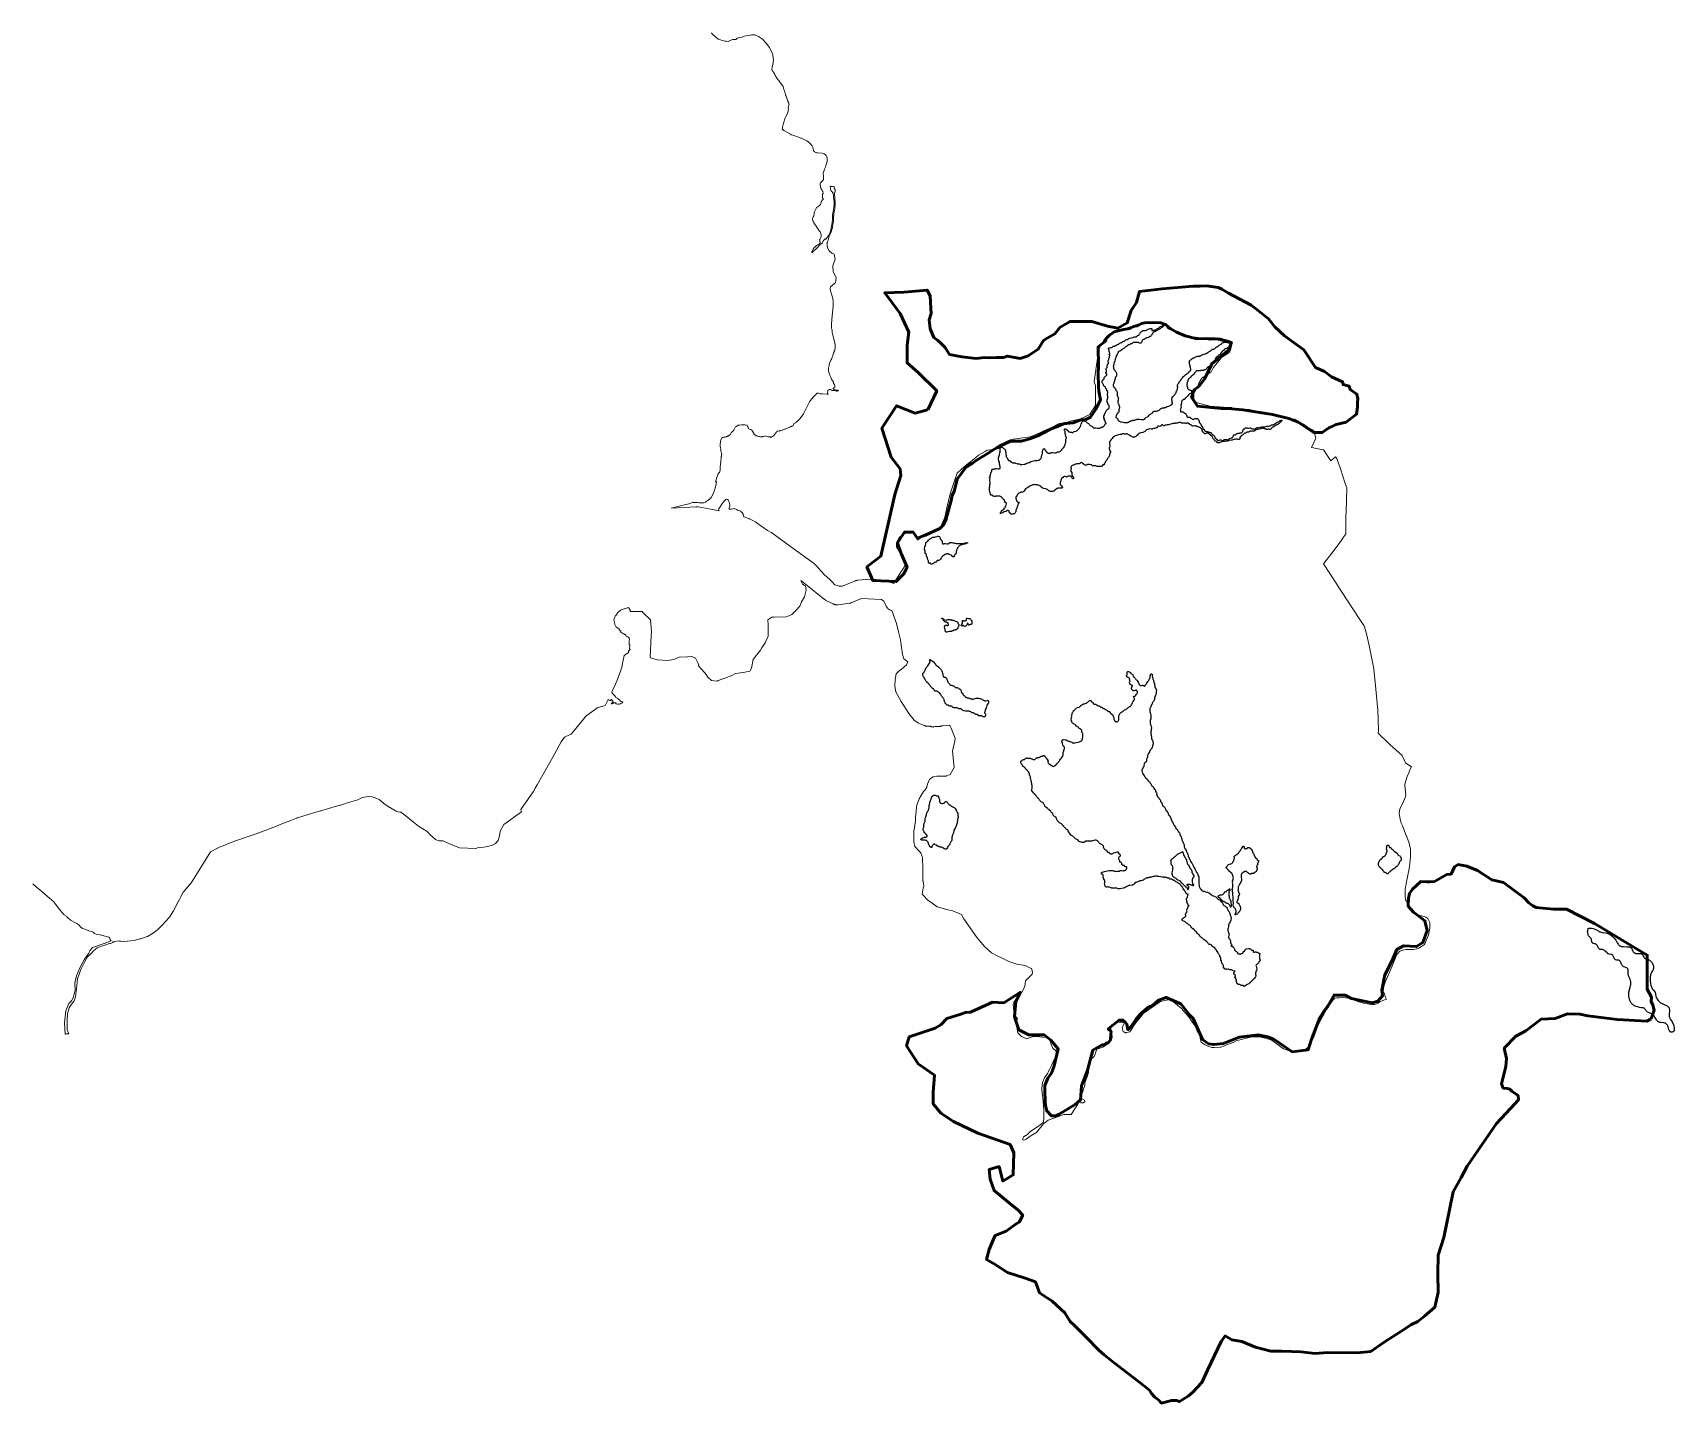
# Model space of a CAD drawing. Header units: metres. Extents: x 4718772 to 4722963, y 2429372 to 2432870.
import ezdxf

# ---------------------------------------------------------------- set-up
doc = ezdxf.new("R2010")
doc.units = ezdxf.units.M
doc.layers.add('HI-CUERPO DE AGUA', color=5, linetype='Continuous')
doc.layers.add('HuellaProyecto_Magna_Bog', color=10, linetype='Continuous', lineweight=30)

msp = doc.modelspace()

# ---------------------------------------------------------------- linework, layer by layer
at = {"color": 1, "lineweight": 50}
for points in [[(4721056.8, 2431907.8, 50), (4721024.6, 2431899.4, 50), (4720976.9, 2431917.8, 50), (4720940, 2431861, 51), (4720963.6, 2431786.5, 52), (4720986.5, 2431757.2, 52), (4720988.7, 2431739.8, 52), (4720972.8, 2431691.5, 52), (4720937.5, 2431534.6, 50), (4720901.8, 2431506.6, 52), (4720917.1, 2431471.7, 50), (4720957.6, 2431470.2, 54), (4720976.7, 2431469.4, 58), (4720995.8, 2431489.4, 60), (4721004.2, 2431505.9, 62), (4720989.5, 2431541, 62), (4720979.9, 2431568.3, 60), (4720998, 2431595.6, 62), (4721019.6, 2431595.7, 60), (4721031.7, 2431578.4, 60), (4721040.8, 2431584.1, 56), (4721051, 2431587.5, 54), (4721088.3, 2431605.1, 56), (4721096.4, 2431613.6, 58), (4721103, 2431626.1, 60), (4721112.4, 2431660.8, 60), (4721116.5, 2431675.9, 56), (4721119.7, 2431689.5, 54), (4721124.2, 2431699.3, 52), (4721132.1, 2431730.8, 50), (4721153.4, 2431759.4, 52), (4721158.5, 2431763.2, 54), (4721164.1, 2431766.9, 56), (4721170.5, 2431770.6, 58), (4721180.3, 2431778.6, 60), (4721211, 2431796.7, 62), (4721226.1, 2431806.6, 60), (4721231.8, 2431809.8, 58), (4721237.6, 2431812.1, 56), (4721252.2, 2431820, 56), (4721266.3, 2431827.2, 58), (4721273.3, 2431827.5, 60), (4721279.8, 2431827.9, 62), (4721296.1, 2431827.8, 64), (4721320.1, 2431834.4, 62), (4721338.1, 2431840.9, 62), (4721370.3, 2431858, 62), (4721377.1, 2431861.2, 60), (4721383.9, 2431863.6, 58), (4721404, 2431872.2, 58), (4721428.6, 2431874.5, 60), (4721444.5, 2431881, 58), (4721459.5, 2431883.4, 56), (4721465.6, 2431885.9, 58), (4721473, 2431888.9, 60), (4721486.2, 2431909.3, 62), (4721498.2, 2431932.9, 60), (4721494.2, 2431955.2, 60), (4721492.9, 2431965.4, 58), (4721492, 2431999.9, 58), (4721493, 2432018.7, 58), (4721492.1, 2432068.4, 60), (4721507.8, 2432080.3, 58), (4721510.7, 2432083.9, 60), (4721512.9, 2432089.5, 62), (4721520, 2432097.6, 64), (4721532.7, 2432106.5, 66), (4721556.9, 2432112.5, 64), (4721572.9, 2432115.3, 62), (4721581.1, 2432119.3, 60), (4721586.2, 2432120.8, 58), (4721592.4, 2432122.2, 56), (4721602.7, 2432127.9, 56), (4721611.5, 2432129.7, 58), (4721630.7, 2432130.9, 60), (4721652.2, 2432129.4, 58), (4721665.6, 2432124.6, 56), (4721670.7, 2432118.2, 56), (4721678, 2432114, 58), (4721692.5, 2432105.8, 60), (4721714.1, 2432096.2, 62), (4721744.3, 2432089.1, 62), (4721766.8, 2432089.4, 60), (4721779.8, 2432087.6, 58), (4721796.2, 2432089.1, 56), (4721832.5, 2432079.6, 56), (4721824.9, 2432060, 56), (4721782.5, 2432025, 56), (4721764.2, 2431987.3, 58), (4721750.4, 2431968.2, 60), (4721737.3, 2431958.9, 58), (4721730.9, 2431939.8, 58), (4721746.2, 2431916.6, 60), (4721788.6, 2431912.9, 62), (4721806.9, 2431911, 64), (4721823.1, 2431911, 66), (4721861.6, 2431907.7, 68), (4721937.7, 2431895.9, 66), (4721979.2, 2431885.9, 68), (4722003.3, 2431876.2, 70), (4722015.8, 2431868, 74), (4722042.7, 2431849.5, 76), (4722064.5, 2431849.6, 74), (4722075.1, 2431857.6, 72), (4722081.1, 2431861.4, 72), (4722089.6, 2431865.1, 68), (4722095.9, 2431868.2, 66), (4722100.3, 2431870.1, 64), (4722125.1, 2431876.2, 66), (4722152, 2431896.3, 68), (4722154.1, 2431914.7, 66), (4722154.4, 2431921.2, 64), (4722154.6, 2431926.8, 62), (4722155, 2431935.8, 58), (4722152.9, 2431947.5, 56), (4722135.5, 2431959.8, 56), (4722133.1, 2431968.2, 58), (4722117.5, 2431972.1, 60), (4722116.5, 2431979.3, 62), (4722087.8, 2431991.5, 66), (4722069.8, 2432005.2, 70), (4722047.4, 2432016.1, 72), (4722017, 2432060.9, 74), (4721967.7, 2432096.6, 72), (4721943.2, 2432119.6, 74), (4721927.2, 2432140.1, 76), (4721901.4, 2432160.6, 78), (4721882.5, 2432174.8, 80), (4721839.1, 2432197.8, 80), (4721825.1, 2432205, 78), (4721808.3, 2432215.3, 74), (4721799, 2432220.2, 72), (4721769.2, 2432224.5, 70), (4721752.5, 2432223.4, 68), (4721742.9, 2432223.1, 66), (4721735.2, 2432223, 64), (4721655.6, 2432216.8, 62), (4721597.7, 2432209.6, 64), (4721589.9, 2432181.5, 62), (4721576.5, 2432161.5, 62), (4721566.5, 2432129.6, 64), (4721542.5, 2432116.1, 66), (4721515.8, 2432121.6, 68), (4721476, 2432133.5, 70), (4721420.6, 2432133.5, 70), (4721395, 2432118.5, 68), (4721381.9, 2432101.8, 66), (4721362.4, 2432090.7, 60), (4721352.9, 2432084.5, 58), (4721339.2, 2432062.4, 52), (4721313.4, 2432045.5, 54), (4721293.1, 2432038.8, 60), (4721260.8, 2432045, 60), (4721250.2, 2432041.3, 58), (4721239.8, 2432040.9, 56), (4721232.1, 2432041.2, 54), (4721214.5, 2432040.4, 54), (4721202.6, 2432041, 56), (4721180.4, 2432038.6, 58), (4721143.9, 2432042.6, 60), (4721112.5, 2432049.3, 58), (4721100.3, 2432067.8, 56), (4721092, 2432076.1, 54), (4721082.9, 2432084.2, 52), (4721072.5, 2432091.9, 50), (4721063.5, 2432114.8, 50), (4721061, 2432137.3, 50), (4721065.8, 2432153.3, 50), (4721064.7, 2432166.5, 50), (4721063.5, 2432198.4, 54), (4721055.5, 2432213.3, 54), (4720995.9, 2432208, 50), (4720947.4, 2432206.1, 50), (4720986.4, 2432153.5, 50), (4721008.6, 2432106.1, 50), (4721004.2, 2432072.6, 50), (4721004.5, 2432027.9, 50), (4721032.6, 2432002.7, 50), (4721080.1, 2431956.2, 50), (4721057.3, 2431907.7, 50)], [(4722904.1, 2430353.5, 52), (4722912.2, 2430375.4, 52), (4722908.2, 2430388.2, 52), (4722904, 2430397.3, 52), (4722904.7, 2430408.6, 52), (4722893.8, 2430429.2, 52), (4722894.3, 2430515.9, 0), (4722759.6, 2430597, 54), (4722687.9, 2430633, 54), (4722655, 2430633, 56), (4722610.3, 2430637.3, 58), (4722602.5, 2430641.4, 60), (4722592.1, 2430649, 62), (4722580.1, 2430662.4, 64), (4722527.5, 2430700.9, 62), (4722497.8, 2430707.9, 64), (4722460.6, 2430731.6, 66), (4722433.4, 2430743.3, 68), (4722411.2, 2430746.9, 66), (4722401.7, 2430741.5, 64), (4722393.7, 2430722.8, 66), (4722382.9, 2430722.1, 70), (4722351.2, 2430704.1, 70), (4722338.4, 2430702.8, 72), (4722332.7, 2430703.1, 74), (4722316.4, 2430704, 76), (4722294.9, 2430684.4, 70), (4722287.4, 2430672.9, 72), (4722284.2, 2430660.9, 74), (4722283.6, 2430641, 76), (4722296.8, 2430626.2, 74), (4722326.5, 2430603.7, 76), (4722332.5, 2430579, 76), (4722321.3, 2430548.1, 76), (4722304.9, 2430537.6, 76), (4722271.7, 2430539.9, 76), (4722255, 2430530.3, 74), (4722241.9, 2430500.7, 72), (4722224.5, 2430466, 72), (4722216.6, 2430426.8, 74), (4722218.5, 2430411.8, 76), (4722206.7, 2430398.3, 78), (4722191.5, 2430394.1, 80), (4722139.5, 2430405.5, 80), (4722122.5, 2430414, 78), (4722094.7, 2430414, 78), (4722080.3, 2430388.8, 76), (4722069.2, 2430374, 74), (4722058.1, 2430356.7, 72), (4722036.7, 2430301.6, 70), (4722028.8, 2430274.6, 70), (4721987.3, 2430269.2, 70), (4721954.8, 2430292.3, 70), (4721940.4, 2430301.4, 72), (4721925.6, 2430307.3, 74), (4721901, 2430312.5, 74), (4721852, 2430306.2, 72), (4721812.1, 2430290.6, 74), (4721787.5, 2430287.6, 74), (4721774, 2430289.3, 74), (4721758.2, 2430301, 72), (4721734.6, 2430353.8, 72), (4721725.6, 2430363.8, 72), (4721703.6, 2430391.4, 72), (4721665.5, 2430408.2, 72), (4721646, 2430401, 72), (4721631, 2430387.8, 70), (4721619.5, 2430382.9, 68), (4721610.3, 2430374.4, 66), (4721599.9, 2430365.9, 64), (4721588.2, 2430351.3, 62), (4721575.4, 2430333.1, 60), (4721568, 2430325.3, 58), (4721565.3, 2430339.7, 60), (4721560.2, 2430346.6, 62), (4721555.4, 2430350.3, 64), (4721546.1, 2430350.3, 64), (4721518.1, 2430327.5, 66), (4721525.1, 2430320.8, 64), (4721524.7, 2430313.9, 62), (4721524, 2430300.3, 60), (4721517.6, 2430291.7, 62), (4721513, 2430291.3, 64), (4721507.6, 2430287.5, 66), (4721500.4, 2430286.1, 68), (4721478.5, 2430273.3, 70), (4721464.6, 2430222.7, 70), (4721449.7, 2430182.3, 70), (4721447.5, 2430146.8, 70), (4721433.8, 2430134.7, 72), (4721401.4, 2430114.9, 70), (4721392.8, 2430110.4, 68), (4721387.8, 2430107.1, 66), (4721382.4, 2430105.5, 64), (4721373, 2430106, 62), (4721360.8, 2430118.2, 62), (4721357.7, 2430132.4, 64), (4721356.7, 2430141.4, 66), (4721356.8, 2430149.5, 68), (4721356.2, 2430162.9, 70), (4721356.2, 2430183.2, 70), (4721363.4, 2430201.5, 68), (4721372.7, 2430214.5, 66), (4721380, 2430233.4, 64), (4721390.5, 2430276.4, 64), (4721371.3, 2430299.1, 64), (4721354, 2430312.1, 66), (4721315.4, 2430312.5, 66), (4721289.7, 2430325.3, 66), (4721278.7, 2430358.5, 68), (4721281.9, 2430397.5, 68), (4721293.8, 2430421.3, 66), (4721251.5, 2430394.5, 66), (4721222.1, 2430395.7, 64), (4721166.4, 2430370.2, 60), (4721153.1, 2430369.1, 58), (4721139.4, 2430364.7, 56), (4721105.8, 2430354.2, 56), (4721090.6, 2430338.4, 56), (4721075.6, 2430329.2, 54), (4721009.7, 2430307.4, 0), (4721003.1, 2430284.8, 54), (4721032.9, 2430238.2, 54), (4721074.1, 2430209.8, 54), (4721071.1, 2430166.6, 56), (4721071.1, 2430136.4, 56), (4721090.7, 2430112.3, 58), (4721123, 2430091.6, 56), (4721184.6, 2430061.3, 54), (4721267.5, 2430032.3, 54), (4721277.1, 2430011.5, 54), (4721275.3, 2429955.2, 54), (4721249.2, 2429939.2, 54), (4721239.1, 2429976.3, 54), (4721214.2, 2429969.1, 54), (4721216.5, 2429943.8, 54), (4721226.3, 2429914.9, 54), (4721265.6, 2429883.3, 54), (4721287.9, 2429864.8, 56), (4721299.8, 2429851.9, 58), (4721290.5, 2429834.5, 56), (4721283.1, 2429830.4, 54), (4721257.5, 2429811.7, 54), (4721229.2, 2429800.1, 54), (4721225.2, 2429790.7, 54), (4721213.7, 2429764.4, 54), (4721207.2, 2429738.7, 54), (4721229.4, 2429726.2, 54), (4721260.9, 2429706, 56), (4721306.1, 2429691.1, 60), (4721332.2, 2429682.3, 62), (4721342.5, 2429654.1, 62), (4721362.8, 2429640.7, 62), (4721368.9, 2429636.9, 60), (4721371.8, 2429634.8, 58), (4721374.5, 2429632.4, 56), (4721406.7, 2429602.7, 56), (4721421, 2429581.2, 58), (4721432.5, 2429569.9, 56), (4721451.3, 2429551.3, 56), (4721455.2, 2429546.6, 58), (4721460.4, 2429541.5, 60), (4721494.3, 2429507.4, 60), (4721507.6, 2429496, 62), (4721532.8, 2429475.4, 62), (4721595.6, 2429427.7, 60), (4721623.2, 2429405.8, 60), (4721628.8, 2429397.3, 60), (4721637, 2429387.4, 62), (4721643.9, 2429382.7, 64), (4721647.7, 2429379.4, 66), (4721651.7, 2429375.4, 68), (4721654.3, 2429372.5, 70), (4721679.2, 2429378.9, 70), (4721691.9, 2429378.9, 70), (4721699.8, 2429376.6, 76), (4721722.2, 2429390.6, 78), (4721733.9, 2429400.4, 80), (4721756.6, 2429425.5, 82), (4721772.5, 2429458.3, 82), (4721806.7, 2429530, 82), (4721816.4, 2429544, 82), (4721833.4, 2429534.4, 80), (4721859.3, 2429529.6, 78), (4721894.2, 2429515.7, 76), (4721932.9, 2429505.3, 74), (4721961.6, 2429504.8, 76), (4721986.4, 2429504.2, 78), (4722010, 2429503.1, 78), (4722045.9, 2429499.6, 80), (4722078, 2429501.7, 82), (4722153.4, 2429500.5, 82), (4722188.6, 2429504.4, 80), (4722222.6, 2429528, 80), (4722274.4, 2429561.2, 80), (4722290.6, 2429572.6, 78), (4722308.3, 2429581.1, 76), (4722325.3, 2429594.1, 74), (4722351.7, 2429617.2, 73), (4722360.4, 2429655, 73), (4722359.6, 2429702.2, 72), (4722360.7, 2429750.1, 72), (4722374.9, 2429795.5, 74), (4722399, 2429911.5, 76), (4722419.1, 2429948, 74), (4722434.8, 2429976.9, 74), (4722508.9, 2430085.8, 76), (4722545.3, 2430124.5, 74), (4722565.5, 2430146.7, 72), (4722564.4, 2430157.6, 70), (4722558.5, 2430161.6, 68), (4722554.5, 2430164.9, 66), (4722549.3, 2430168, 64), (4722543.5, 2430174.1, 62), (4722536.6, 2430175.3, 60), (4722526.2, 2430176.6, 58), (4722522.2, 2430187.2, 56), (4722533.3, 2430231.9, 56), (4722535.2, 2430251.8, 56), (4722529, 2430278.1, 54), (4722558.4, 2430308.9, 54), (4722583.8, 2430322.3, 54), (4722623.8, 2430352.1, 54), (4722659, 2430354.5, 54), (4722690.9, 2430366, 56), (4722721.8, 2430365.4, 56), (4722742.8, 2430360.9, 54), (4722817.4, 2430351.8, 52), (4722893.6, 2430347.3, 52), (4722904.1, 2430353.5, 52)]]:
    msp.add_polyline3d(points, dxfattribs=at)
at = {"layer": 'HI-CUERPO DE AGUA'}
for points in [[(4721641.4, 2432109.2, 55), (4721638.8, 2432107.8, 55.1), (4721638.1, 2432107.5, 55), (4721636.6, 2432107.1, 55), (4721634.7, 2432106.4, 55), (4721633.7, 2432105.9, 55), (4721632.9, 2432105.3, 55), (4721631.6, 2432103.7, 55.1), (4721630.2, 2432102.5, 55.2), (4721629.8, 2432101.2, 55.4), (4721629.2, 2432099.7, 55.6), (4721628.5, 2432098.3, 55.7), (4721627.8, 2432097.1, 55.7), (4721626.5, 2432095.6, 55.8), (4721625.1, 2432094.5, 55.7), (4721622.8, 2432093.3, 55.5), (4721619.5, 2432092.1, 55.3), (4721618.4, 2432091.7, 55.1), (4721615.6, 2432091.2, 55.2), (4721614.3, 2432090.8, 55.2), (4721612.9, 2432090.1, 55.2), (4721612.1, 2432089.6, 55.2), (4721611.7, 2432089.2, 55.2), (4721610.7, 2432088, 55.2), (4721610.3, 2432087.7, 55.2), (4721609.5, 2432087.4, 55.1), (4721607.6, 2432087.2, 55.1), (4721606.5, 2432086.7, 55.1), (4721605.8, 2432086.3, 55.1), (4721605.2, 2432085.6, 55.2), (4721604.5, 2432084.5, 55.3), (4721604, 2432083.2, 55.5), (4721603.6, 2432081.3, 55.7), (4721603, 2432080.1, 55.7), (4721602, 2432078.7, 55.6), (4721601.4, 2432078.1, 55.4), (4721600.9, 2432077.8, 55.3), (4721600.4, 2432077.5, 55.1), (4721599.8, 2432077.4, 55.1), (4721599.2, 2432077.4, 55.1), (4721598.4, 2432077.6, 55.2), (4721597.5, 2432077.9, 55.2), (4721595.8, 2432079, 55.2), (4721595.1, 2432079.2, 55.2), (4721594.1, 2432079.4, 55.2), (4721587.2, 2432079.9, 55.1), (4721585, 2432079.9, 55.1), (4721583.3, 2432079.7, 55.1), (4721582, 2432079.2, 55.2), (4721581.1, 2432078.7, 55.3), (4721579.2, 2432077.1, 55.5), (4721578.3, 2432076.6, 55.5), (4721577.6, 2432076.4, 55.5), (4721575.8, 2432076.2, 55.4), (4721575.1, 2432076.1, 55.4), (4721574.4, 2432075.7, 55.4), (4721573.1, 2432074.5, 55.5), (4721572.4, 2432074.1, 55.6), (4721571.7, 2432073.8, 55.6), (4721569.7, 2432073.5, 55.5), (4721568.6, 2432073.1, 55.5), (4721567.6, 2432072.5, 55.5), (4721566.3, 2432071.4, 55.6), (4721565.5, 2432070.3, 55.7), (4721565.1, 2432069.9, 55.8), (4721564.5, 2432069.6, 55.8), (4721563.1, 2432069, 55.8), (4721562.6, 2432068.7, 55.8), (4721561.9, 2432068.1, 55.9), (4721560.4, 2432066.5, 55.9), (4721559.5, 2432065.7, 55.9), (4721557.9, 2432064.6, 55.9), (4721554.5, 2432062.6, 55.7), (4721553.1, 2432061.6, 55.5), (4721549.1, 2432058.2, 55.7), (4721547.8, 2432057.6, 55.5), (4721545.2, 2432056.7, 55.1), (4721544.2, 2432056.2, 55), (4721543.7, 2432055.8, 55), (4721543.4, 2432055.3, 55), (4721542.9, 2432053.3, 55), (4721542.7, 2432052.8, 55), (4721542.2, 2432052.2, 55), (4721540.9, 2432050.7, 55.1), (4721540.4, 2432049.9, 55.1), (4721540.1, 2432048.9, 55.1), (4721539.9, 2432047, 55.3), (4721539.7, 2432046.1, 55.4), (4721539.3, 2432045.2, 55.4), (4721537.7, 2432043, 55.2), (4721537.2, 2432042, 55.2), (4721536.2, 2432038.3, 55.5), (4721535.9, 2432037.6, 55.5), (4721535.6, 2432037, 55.5), (4721535.6, 2432036.2, 55.5), (4721535.5, 2432035.3, 55.4), (4721534.5, 2432031.9, 55), (4721534.1, 2432030.8, 55.1), (4721532.7, 2432028.1, 55.1), (4721532.3, 2432027, 55.1), (4721532.1, 2432025.8, 55.1), (4721532.2, 2432023.9, 55.1), (4721532.2, 2432023.2, 55.2), (4721532, 2432022.4, 55.3), (4721531.2, 2432020.7, 55.2), (4721531, 2432019.5, 55.2), (4721530.9, 2432018.2, 55.1), (4721531, 2432016.4, 55), (4721531.2, 2432014.6, 55), (4721531.8, 2432012.7, 55), (4721532.6, 2432010.9, 55), (4721533.3, 2432009.5, 55), (4721534, 2432008.5, 55), (4721536.2, 2432006.3, 55), (4721537, 2432005.5, 55), (4721537.8, 2432004.1, 55), (4721538.4, 2432002.7, 55), (4721538.9, 2432001, 55), (4721539.3, 2431999, 55), (4721539.4, 2431997.3, 55), (4721539.3, 2431995.5, 55), (4721539, 2431993.9, 55.2), (4721538.4, 2431992.6, 55.1), (4721537.7, 2431991.7, 55), (4721536, 2431989.9, 55), (4721535.3, 2431986.8, 55.1), (4721533.8, 2431982.4, 55.1), (4721533.6, 2431981.4, 55.1), (4721533.6, 2431979.9, 55.1), (4721533.4, 2431979.1, 55.1), (4721533.2, 2431978.6, 55.1), (4721532.5, 2431977.8, 55.1), (4721532.2, 2431977.3, 55.1), (4721532.1, 2431976.7, 55.1), (4721532.3, 2431975.8, 55.1), (4721532.2, 2431975.2, 55.1), (4721532, 2431974.5, 55.1), (4721531.6, 2431973.7, 55.1), (4721530.7, 2431972.7, 55.1), (4721530.4, 2431970.9, 55.1), (4721531.2, 2431968.1, 55.1), (4721531.7, 2431966.8, 55.1), (4721532.6, 2431965.7, 55.1), (4721534.7, 2431963.7, 55.1), (4721535.6, 2431962.7, 55.1), (4721536.4, 2431961.4, 55.1), (4721536.8, 2431960.4, 55.1), (4721537, 2431959.8, 55.1), (4721537.1, 2431958.3, 55.1), (4721537.5, 2431957.2, 55.1), (4721538, 2431956.7, 55.2), (4721538.7, 2431956.4, 55.5), (4721539.2, 2431956, 55.6), (4721539.6, 2431955.6, 55.7), (4721540, 2431954.9, 55.8), (4721540.4, 2431953.7, 55.8), (4721540.6, 2431952.2, 55.7), (4721540.8, 2431948.4, 56), (4721540.6, 2431945.5, 56.3), (4721540.7, 2431944.3, 56.4), (4721540.9, 2431943.7, 56.5), (4721541.2, 2431943.2, 56.5), (4721542.4, 2431941.5, 56.7), (4721542.8, 2431940.8, 56.8), (4721543.3, 2431939.5, 57), (4721543.7, 2431937.9, 57.1), (4721543.8, 2431936.1, 57.2), (4721543.7, 2431934.2, 57.3), (4721543.4, 2431932.2, 57.3), (4721542.7, 2431930, 57.4), (4721542.6, 2431929.1, 57.4), (4721542.4, 2431927.8, 57.4), (4721542.5, 2431926.4, 57.5), (4721542.7, 2431925.5, 57.6), (4721543, 2431924.7, 57.6), (4721544.5, 2431922.7, 57.9), (4721544.9, 2431921.9, 57.9), (4721545, 2431921.1, 58), (4721544.9, 2431919.4, 57.8), (4721544.9, 2431918.6, 57.7), (4721545.1, 2431918, 57.6), (4721546.1, 2431916.6, 57.4), (4721546.3, 2431915.9, 57.3), (4721546.4, 2431914.9, 57.2), (4721546.4, 2431913.3, 57.1), (4721545.8, 2431909.5, 56.8), (4721545.7, 2431909.1, 56.7), (4721544.9, 2431908.3, 56.6), (4721544.8, 2431908, 56.6), (4721544.6, 2431907.4, 56.6), (4721544.7, 2431906.4, 56.5), (4721545.2, 2431903.9, 56.3), (4721545.2, 2431902.9, 56.3), (4721545, 2431902.4, 56.2), (4721544.8, 2431902, 56.2), (4721544.3, 2431901.7, 56.1), (4721543.1, 2431900.9, 56), (4721542.7, 2431900.5, 55.9), (4721542.4, 2431900, 55.9), (4721542.1, 2431899, 55.8), (4721541.9, 2431898.6, 55.8), (4721540.3, 2431897.2, 55.6), (4721540, 2431896.7, 55.5), (4721539.8, 2431896.2, 55.5), (4721539.8, 2431895.1, 55.4), (4721539.6, 2431894.8, 55.4), (4721538.8, 2431893.9, 55.3), (4721538.6, 2431893.6, 55.3), (4721538.5, 2431893, 55.3), (4721538.5, 2431892.1, 55.2), (4721538.4, 2431891.6, 55.2), (4721537.5, 2431889.9, 55.1), (4721537.4, 2431889.3, 55.1), (4721537.4, 2431888.8, 55), (4721537.5, 2431887.8, 55.1), (4721538.9, 2431887.1, 55.1), (4721539.7, 2431886.6, 55.1), (4721541.3, 2431885, 55.1), (4721542.1, 2431883.9, 55.2), (4721542.6, 2431882.1, 55.1), (4721543, 2431881.4, 55.1), (4721543.7, 2431880.5, 55.1), (4721544.9, 2431879.5, 55), (4721546.2, 2431878.6, 55), (4721547.9, 2431877.7, 55), (4721549.1, 2431877.3, 55), (4721550.6, 2431876.9, 55), (4721555.7, 2431876, 55.4), (4721558.7, 2431875.6, 55.4), (4721561.6, 2431875.4, 55.4), (4721564.4, 2431875.4, 55.4), (4721566.9, 2431875.6, 55.4), (4721568.6, 2431875.9, 55.5), (4721569.6, 2431876.1, 55.5), (4721570.4, 2431876.6, 55.5), (4721572.4, 2431878.1, 55.7), (4721573.3, 2431878.6, 55.7), (4721574.2, 2431878.9, 55.7), (4721576.7, 2431879.3, 55.6), (4721577.6, 2431879.6, 55.5), (4721578.5, 2431880, 55.5), (4721580.1, 2431881, 55.5), (4721580.8, 2431881.3, 55.4), (4721582.2, 2431881.5, 55.4), (4721585.1, 2431881.5, 55.4), (4721586.2, 2431881.6, 55.4), (4721587.3, 2431881.9, 55.5), (4721589.7, 2431883, 55.8), (4721591.8, 2431883.6, 56), (4721594.3, 2431883.8, 56), (4721597.1, 2431883.7, 56), (4721602.6, 2431882.9, 55.8), (4721605.3, 2431882.1, 55.9), (4721606.1, 2431882.1, 56), (4721606.7, 2431882.2, 55.9), (4721607.5, 2431882.6, 55.9), (4721609.7, 2431883.9, 55.8), (4721610.4, 2431884.1, 55.7), (4721611.3, 2431884.1, 55.6), (4721611.5, 2431885, 55.7), (4721611.9, 2431885.9, 55.8), (4721612.3, 2431886.6, 55.9), (4721612.9, 2431887.1, 55.9), (4721614.3, 2431887.9, 55.8), (4721618.1, 2431889.5, 55.5), (4721619.5, 2431890.3, 55.5), (4721620.5, 2431891.3, 55.4), (4721622.7, 2431894.3, 55.1), (4721623.8, 2431895.4, 55), (4721625.3, 2431896.4, 55), (4721628.8, 2431898.2, 54.9), (4721630, 2431899.2, 54.9), (4721630.8, 2431900.1, 54.9), (4721631.7, 2431901.9, 54.9), (4721632, 2431902.4, 55), (4721632.4, 2431902.8, 55), (4721633.1, 2431903.3, 55), (4721634, 2431903.6, 55), (4721635.3, 2431904, 55), (4721637.1, 2431904.3, 55.1), (4721639.3, 2431904.4, 55.4), (4721640.6, 2431904.5, 55.6), (4721642.5, 2431904.9, 55.7), (4721644.4, 2431905.5, 55.9), (4721646.3, 2431906.3, 56.1), (4721648, 2431907.2, 56.3), (4721649.5, 2431908.2, 56.5), (4721651, 2431909.6, 56.5), (4721651.8, 2431910.1, 56.2), (4721653.1, 2431910.9, 55.9), (4721654.7, 2431911.7, 55.9), (4721656, 2431912.1, 55.9), (4721656.9, 2431912.4, 55.8), (4721661, 2431912.8, 55.8), (4721662.6, 2431913.2, 55.9), (4721663.8, 2431913.7, 56.1), (4721666.6, 2431915.3, 56.4), (4721667.8, 2431915.9, 56.4), (4721669.5, 2431916.5, 56.4), (4721673, 2431917.2, 56), (4721674.5, 2431917.6, 55.9), (4721676.3, 2431918.4, 55.8), (4721678, 2431919.4, 55.8), (4721679, 2431920.3, 55.3), (4721680, 2431921.5, 55), (4721681.6, 2431924, 55), (4721682, 2431924.9, 55), (4721682, 2431925.1, 55), (4721681.6, 2431925.8, 55), (4721681.4, 2431926.5, 55), (4721681.4, 2431929.3, 55.1), (4721681.2, 2431930.7, 55.1), (4721681.1, 2431931.2, 55.2), (4721680.6, 2431932, 55.2), (4721680.4, 2431932.7, 55.2), (4721680.7, 2431934.6, 55.3), (4721681.5, 2431937.3, 55.4), (4721681.5, 2431937.9, 55.4), (4721681.4, 2431939.6, 55.5), (4721681.5, 2431940.4, 55.5), (4721681.9, 2431941, 55.5), (4721682.2, 2431941.4, 55.6), (4721683.7, 2431942, 55.5), (4721684.1, 2431942.3, 55.6), (4721684.5, 2431942.8, 55.6), (4721685.1, 2431944, 55.6), (4721685.4, 2431944.5, 55.6), (4721686, 2431945, 55.6), (4721687.6, 2431946.2, 55.5), (4721688.3, 2431946.9, 55.5), (4721689.1, 2431947.8, 55.5), (4721689.8, 2431948.9, 55.5), (4721690.5, 2431950.1, 55.5), (4721691.1, 2431951.4, 55.5), (4721691.8, 2431953.4, 55.5), (4721692.2, 2431955.3, 55.6), (4721692.4, 2431956, 55.7), (4721692.7, 2431956.5, 55.8), (4721693.6, 2431957.7, 55.9), (4721694.1, 2431958.6, 56), (4721694.4, 2431960.1, 56.1), (4721694.4, 2431961.6, 56.2), (4721695, 2431962.8, 56.2), (4721695.2, 2431963.5, 56.2), (4721695.3, 2431964.3, 56.3), (4721695.3, 2431965.1, 56.4), (4721694.8, 2431968.4, 56.8), (4721694.7, 2431969.8, 56.9), (4721694.8, 2431970.5, 57), (4721695.1, 2431971.5, 57), (4721695.6, 2431972.9, 56.8), (4721696.1, 2431973.6, 56.4), (4721697.3, 2431975, 55.8), (4721697.9, 2431975.8, 55.7), (4721698.2, 2431976.3, 55.7), (4721698.7, 2431977.8, 55.5), (4721699.3, 2431978.8, 55.3), (4721702.7, 2431982.4, 55.1), (4721703.4, 2431983.3, 55.1), (4721703.8, 2431984.2, 55.1), (4721704.3, 2431986.2, 55.4), (4721704.6, 2431986.9, 55.6), (4721705.1, 2431987.5, 55.7), (4721705.5, 2431987.8, 55.7), (4721706.6, 2431988.6, 55.5), (4721707.2, 2431989.1, 55.4), (4721709.4, 2431991.9, 55.2), (4721710.3, 2431992.8, 55.3), (4721711.1, 2431993.3, 55.3), (4721713, 2431994.3, 55.5), (4721713.7, 2431994.9, 55.6), (4721714.1, 2431995.5, 55.6), (4721714.6, 2431996.8, 55.7), (4721715.1, 2431997.3, 55.8), (4721715.7, 2431997.8, 55.8), (4721717.9, 2431998.7, 56), (4721718.7, 2431999.2, 56.1), (4721719.2, 2431999.7, 56.2), (4721720.3, 2432001.3, 56.3), (4721722.7, 2432002.9, 56.5), (4721724.3, 2432004.9, 56.7), (4721724.7, 2432005.2, 56.7), (4721726, 2432005.8, 56.9), (4721726.6, 2432006.3, 56.9), (4721727.6, 2432007.4, 57), (4721728.4, 2432008.8, 56.9), (4721728.6, 2432009.7, 56.8), (4721728.7, 2432010.9, 56.8), (4721728.6, 2432011.9, 56.8), (4721727.8, 2432014.2, 56.7), (4721727.5, 2432016.3, 56.7), (4721727.4, 2432017.7, 56.7), (4721727.4, 2432018.3, 56.6), (4721727.6, 2432018.7, 56.6), (4721726.7, 2432020.7, 56.6), (4721726, 2432023, 56.6), (4721725.5, 2432025.3, 56.5), (4721725.2, 2432027.7, 56.5), (4721725, 2432030.1, 56.5), (4721725.1, 2432031.3, 56.4), (4721725.5, 2432032.6, 56.4), (4721726.3, 2432033.8, 56.3), (4721726.9, 2432034.3, 56.3), (4721727.7, 2432034.9, 56.2), (4721730.4, 2432036, 56.1), (4721731.4, 2432036.6, 56.1), (4721731.5, 2432037.3, 56.1), (4721731.8, 2432038, 56), (4721732.1, 2432038.5, 56), (4721732.8, 2432039, 56), (4721735.2, 2432040.1, 55.9), (4721737.7, 2432040.8, 55.8), (4721738.6, 2432041.2, 55.7), (4721739.5, 2432041.7, 55.7), (4721741.7, 2432043.3, 55.7), (4721743.3, 2432044.1, 55.7), (4721744.7, 2432044.6, 55.6), (4721745.8, 2432044.8, 55.6), (4721747, 2432044.9, 55.5), (4721750.3, 2432044.8, 55.3), (4721751.6, 2432045, 55.2), (4721752.9, 2432045.3, 55.2), (4721753.6, 2432045.5, 55.2), (4721754.3, 2432045.9, 55.2), (4721757.2, 2432048, 55.4), (4721758.6, 2432048.8, 55.4), (4721760.5, 2432049.3, 55.3), (4721765.1, 2432050.3, 55.1), (4721766.4, 2432050.8, 55.1), (4721767.5, 2432051.3, 55.1), (4721769.3, 2432052.4, 55.1), (4721773.1, 2432055, 55), (4721774.6, 2432055.9, 55), (4721776, 2432056.6, 55), (4721779.1, 2432058, 54.9), (4721780.3, 2432058.6, 54.9), (4721781.1, 2432059.4, 55), (4721782.9, 2432061.4, 55), (4721783.9, 2432062.1, 55), (4721784.6, 2432062.4, 55), (4721786.3, 2432062.6, 55), (4721787, 2432062.8, 55), (4721788.5, 2432063.4, 55), (4721789.7, 2432064.1, 55), (4721790.8, 2432064.9, 55), (4721792.1, 2432066, 55), (4721792.6, 2432066.6, 55), (4721793.5, 2432067.8, 55), (4721794, 2432068.4, 55), (4721794.3, 2432068.5, 55), (4721794.7, 2432068.6, 55), (4721795.7, 2432068.4, 55), (4721797, 2432069.1, 55), (4721797.8, 2432069.7, 55), (4721799.2, 2432071.4, 55), (4721800.3, 2432072.3, 55), (4721801.6, 2432073.1, 55), (4721804.7, 2432074.6, 54.9), (4721805.9, 2432075.3, 54.9), (4721806.8, 2432076, 55), (4721808.2, 2432077.4, 55.1), (4721809.7, 2432078.3, 55), (4721811.5, 2432079.2, 55.1), (4721813.4, 2432079.8, 55.2), (4721815.3, 2432080.2, 55.6), (4721817.5, 2432080.3, 55.8), (4721819.5, 2432080.2, 55.7), (4721821.4, 2432079.9, 55.8), (4721822.9, 2432079.4, 55.7), (4721824.8, 2432078.4, 55.6), (4721825.4, 2432078.3, 55.6), (4721826.3, 2432078.3, 55.6), (4721828.5, 2432078.7, 55.8), (4721829.5, 2432078.6, 55.8), (4721830.3, 2432078.2, 55.7), (4721830.5, 2432078, 55.7), (4721830.6, 2432077.8, 55.6), (4721830.6, 2432077.3, 55.5), (4721830.4, 2432076.3, 55.4), (4721829.5, 2432074.4, 55.1), (4721827.5, 2432071.2, 55.1), (4721825.6, 2432068.7, 55), (4721824.1, 2432067, 55.1), (4721822.7, 2432065.8, 55.1), (4721821.3, 2432064.8, 55.1), (4721820.3, 2432064.3, 55.1), (4721819.2, 2432063.9, 55.1), (4721817.8, 2432063.7, 55), (4721817.1, 2432063.5, 55), (4721816.2, 2432063.1, 55.1), (4721815.6, 2432062.7, 55.1), (4721815, 2432062.1, 55.1), (4721814.1, 2432060.6, 55.2), (4721813.6, 2432060, 55.3), (4721811.1, 2432058.2, 55.3), (4721810.1, 2432057.7, 55.2), (4721809.2, 2432057.3, 55.3), (4721807.8, 2432056, 55.5), (4721806.8, 2432054.4, 55.7), (4721805.7, 2432053.3, 55.9), (4721805.2, 2432052.7, 56), (4721803.5, 2432049.6, 56.2), (4721803.1, 2432049, 56.3), (4721802.5, 2432048.4, 56.3), (4721801.7, 2432047.8, 56.3), (4721799.6, 2432046.8, 56.3), (4721798.7, 2432046.3, 56.3), (4721798, 2432045.6, 56.3), (4721796.8, 2432044, 56.4), (4721796.1, 2432043.3, 56.4), (4721793.8, 2432041.6, 56.4), (4721793, 2432040.9, 56.3), (4721792.5, 2432040.1, 56.3), (4721791.9, 2432038.4, 56.4), (4721790.6, 2432036.4, 56.3), (4721790.1, 2432034.1, 56.3), (4721789.8, 2432033.5, 56.3), (4721789.2, 2432033, 56.3), (4721787.5, 2432032.2, 56.2), (4721787, 2432031.7, 56.2), (4721786.1, 2432030.4, 56.1), (4721785.7, 2432030, 56.1), (4721785.1, 2432029.6, 56.1), (4721783.5, 2432028.8, 56), (4721783, 2432028.4, 56), (4721782.8, 2432028.1, 56), (4721782.6, 2432027.7, 55.9), (4721782.4, 2432027, 55.9), (4721782.2, 2432026.4, 55.9), (4721780.7, 2432024, 55.9), (4721780.5, 2432023.5, 55.9), (4721780.2, 2432022, 56.1), (4721779.8, 2432020.9, 56.1), (4721779.3, 2432019.9, 56.2), (4721778.9, 2432019.3, 56.2), (4721778.2, 2432018.7, 56.2), (4721777.5, 2432018.4, 56.2), (4721776.7, 2432018.2, 56.1), (4721773.9, 2432017.8, 55.8), (4721773.2, 2432017.5, 55.8), (4721772.2, 2432017, 55.8), (4721772.1, 2432016.9, 55.7), (4721770, 2432014, 55.8), (4721768.3, 2432012.3, 55.9), (4721766.8, 2432011, 55.8), (4721765.6, 2432010.1, 55.7), (4721764.4, 2432009.5, 55.6), (4721763.2, 2432008.9, 55.5), (4721761.5, 2432008.5, 55.3), (4721760, 2432008.2, 55.1), (4721759, 2432008.2, 55), (4721756.5, 2432008.5, 55.1), (4721755.2, 2432008.4, 55.2), (4721753.7, 2432008, 55.3), (4721752.6, 2432007.3, 55.4), (4721751.4, 2432007.3, 55.5), (4721749.5, 2432006.8, 55.6), (4721748.5, 2432006.9, 55.6), (4721746.1, 2432007.2, 55.7), (4721745.1, 2432007.2, 55.8), (4721743.6, 2432006.8, 55.9), (4721742.3, 2432006.2, 56), (4721741.9, 2432005.9, 56.1), (4721741.5, 2432005.5, 56.1), (4721740.8, 2432004, 56.2), (4721740.4, 2432003.5, 56.2), (4721739, 2432002.6, 56.4), (4721738.4, 2432001.9, 56.4), (4721737, 2431999.7, 56.6), (4721736.8, 2431999.2, 56.6), (4721736.6, 2431998.1, 56.7), (4721736.4, 2431997.8, 56.7), (4721735.8, 2431997.4, 56.8), (4721734.3, 2431996.9, 56.9), (4721733.8, 2431996.6, 56.9), (4721733.4, 2431996.2, 57), (4721732.4, 2431995, 57), (4721731.6, 2431994.2, 57), (4721730.8, 2431993.7, 56.9), (4721729.9, 2431993.4, 56.8), (4721729.5, 2431993.2, 56.8), (4721729.1, 2431992.6, 56.7), (4721728.5, 2431991.1, 56.6), (4721728.1, 2431990.5, 56.6), (4721727.6, 2431990.1, 56.5), (4721725.9, 2431989.2, 56.4), (4721724.2, 2431987.3, 56.2), (4721723, 2431986.6, 56.1), (4721722.6, 2431986.2, 56), (4721722.4, 2431985.6, 56), (4721722.4, 2431984.4, 56), (4721722.3, 2431983.9, 55.9), (4721722, 2431983.4, 55.9), (4721721.3, 2431982.5, 55.9), (4721721, 2431982, 56), (4721721, 2431980.4, 56.1), (4721720.9, 2431980.1, 56.1), (4721719.9, 2431979, 56.2), (4721719.7, 2431977.7, 56.3), (4721719.4, 2431977.3, 56.3), (4721718.9, 2431976.7, 56.3), (4721719.1, 2431976.2, 56.4), (4721719.1, 2431975.6, 56.4), (4721718.3, 2431971.7, 56.3), (4721718.3, 2431970.9, 56.3), (4721718.4, 2431970.1, 56.3), (4721718.6, 2431969.4, 56.3), (4721719.6, 2431967.3, 56.5), (4721720, 2431964.6, 56.1), (4721720.5, 2431963.3, 56), (4721721.1, 2431961.9, 55.8), (4721721.8, 2431960.7, 55.6), (4721722.4, 2431960, 55.4), (4721723, 2431959.5, 55.3), (4721725.1, 2431958.7, 55.4), (4721726.6, 2431957.6, 55.5), (4721727.2, 2431957.5, 55.6), (4721728.5, 2431957.6, 55.8), (4721729.1, 2431957.6, 56), (4721729.5, 2431957.5, 56), (4721730, 2431957.1, 56.1), (4721730.3, 2431956.6, 56.1), (4721730.4, 2431955.9, 56.1), (4721730.6, 2431955.2, 56.1), (4721730.6, 2431954, 56), (4721730.6, 2431953.4, 56.1), (4721731.3, 2431952.4, 56.3), (4721731.3, 2431952, 56.4), (4721731.1, 2431951.6, 56.3), (4721730.1, 2431950.7, 56.1), (4721729.5, 2431950.2, 55.9), (4721728.4, 2431949.7, 55.6), (4721725.4, 2431948.2, 55.2), (4721724.6, 2431947.7, 55.2), (4721724, 2431947.2, 55.2), (4721723.2, 2431946.3, 55.2), (4721721.7, 2431943.8, 55.5), (4721720.9, 2431942.7, 55.6), (4721720.3, 2431942.2, 55.5), (4721718.3, 2431941, 55.4), (4721716.8, 2431939.1, 55.6), (4721715.3, 2431938.3, 55.4), (4721714.9, 2431937.9, 55.4), (4721714.5, 2431937.3, 55.4), (4721713.6, 2431935.3, 55.4), (4721713.1, 2431934.7, 55.4), (4721712.6, 2431934.4, 55.3), (4721711, 2431934.2, 55.1), (4721710.5, 2431933.9, 55.1), (4721709.2, 2431932.6, 55.1), (4721707.7, 2431932, 55.1), (4721707.2, 2431931.7, 55.1), (4721706.6, 2431931.2, 55.2), (4721706, 2431930.4, 55.2), (4721705.4, 2431928.9, 55.3), (4721705.1, 2431927.4, 55.4), (4721705, 2431926.6, 55.5), (4721705.3, 2431925.1, 55.5), (4721705.3, 2431924.5, 55.5), (4721705.2, 2431924.2, 55.5), (4721704.6, 2431923.4, 55.5), (4721704.5, 2431922.5, 55.5), (4721704.4, 2431922.1, 55.5), (4721704, 2431921.6, 55.5), (4721703.3, 2431921.2, 55.5), (4721703.3, 2431918.6, 55.5), (4721703.8, 2431915, 55.6), (4721703.8, 2431913.4, 55.7), (4721703.6, 2431912.7, 55.6), (4721703.4, 2431912.1, 55.6), (4721703.1, 2431911.6, 55.6), (4721702.2, 2431910.4, 55.5), (4721702.1, 2431910.1, 55.5), (4721702, 2431909.5, 55.5), (4721702.1, 2431907.6, 55.4), (4721702.1, 2431904.6, 55.1), (4721702.3, 2431903.7, 55), (4721702.8, 2431902.8, 55), (4721703.3, 2431902.3, 55), (4721703.9, 2431902.1, 55), (4721704.7, 2431902.2, 55), (4721706.7, 2431902.6, 55), (4721707.5, 2431902.7, 55), (4721708.3, 2431902.5, 55), (4721709.4, 2431902, 55), (4721710, 2431901.5, 55), (4721711.8, 2431899.8, 55.2), (4721712.6, 2431899.3, 55.1), (4721715.2, 2431898, 54.9), (4721715.9, 2431897.5, 54.9), (4721716.4, 2431897, 55), (4721717.2, 2431895.9, 55.2), (4721717.9, 2431894.4, 55.5), (4721718.4, 2431893.4, 55.6), (4721719, 2431890.9, 55.6), (4721719.3, 2431890.2, 55.6), (4721719.8, 2431889.8, 55.6), (4721720.3, 2431889.5, 55.7), (4721721, 2431889.3, 55.8), (4721724.7, 2431889, 56.1), (4721725.5, 2431888.9, 56.1), (4721726.2, 2431888.6, 56.1), (4721727, 2431888.1, 56), (4721727.8, 2431887, 55.9), (4721728.1, 2431886.7, 55.9), (4721728.4, 2431886.5, 55.8), (4721729.5, 2431886.3, 55.8), (4721729.8, 2431886.1, 55.8), (4721731.3, 2431884.7, 55.6), (4721732.2, 2431884.2, 55.6), (4721733.1, 2431883.9, 55.6), (4721734.1, 2431883.7, 55.6), (4721735.3, 2431883.7, 55.6), (4721736.5, 2431883.8, 55.6), (4721737.6, 2431884.1, 55.7), (4721738.6, 2431884.4, 55.7), (4721740.4, 2431885.4, 55.8), (4721740.9, 2431885.6, 55.9), (4721741.4, 2431885.7, 55.9), (4721745.2, 2431885.4, 55.8), (4721745.9, 2431885.3, 55.8), (4721746.6, 2431885, 55.7), (4721746.9, 2431884.7, 55.7), (4721747.1, 2431884.4, 55.6), (4721747.3, 2431883, 55.4), (4721747.5, 2431882.7, 55.4), (4721748.5, 2431881.9, 55.3), (4721748.8, 2431881.5, 55.2), (4721749.2, 2431880.8, 55.1), (4721749.7, 2431879.8, 55), (4721749.8, 2431878.8, 54.9), (4721749.8, 2431876.4, 54.9), (4721750, 2431875.5, 54.9), (4721750.2, 2431875.1, 54.9), (4721750.7, 2431874.7, 54.9), (4721752.4, 2431873.5, 55), (4721753.7, 2431872, 55), (4721754.2, 2431871, 55), (4721754.5, 2431869.5, 55.1), (4721754.7, 2431869.2, 55.1), (4721755.5, 2431868.4, 55.1), (4721755.8, 2431868.1, 55.1), (4721756, 2431867.5, 55), (4721756.3, 2431866.2, 55), (4721756.6, 2431865.6, 55), (4721757.1, 2431865, 55), (4721758.4, 2431864.1, 55), (4721758.8, 2431863.4, 55), (4721759, 2431862.9, 55), (4721759.4, 2431861, 55.1), (4721759.8, 2431860.2, 55.2), (4721760.4, 2431859.4, 55.2), (4721761.2, 2431858.5, 55.2), (4721761.7, 2431858.2, 55.2), (4721762.7, 2431857.7, 55.2), (4721763, 2431857.3, 55.2), (4721763.2, 2431856.6, 55.2), (4721763, 2431855.6, 55.2), (4721763.5, 2431855.4, 55.1), (4721764, 2431855.1, 55.2), (4721765.5, 2431853.4, 55.1), (4721766, 2431853.1, 55), (4721766.5, 2431852.8, 55.1), (4721767.9, 2431852.6, 55.3), (4721770.8, 2431852.4, 55.6), (4721772, 2431852.2, 55.5), (4721772.9, 2431851.9, 55.4), (4721774.4, 2431850.8, 55.3), (4721775.1, 2431850.5, 55.3), (4721776.1, 2431850.3, 55.3), (4721778.6, 2431850.1, 55.3), (4721779.3, 2431849.9, 55.3), (4721779.8, 2431849.6, 55.3), (4721780.7, 2431848.8, 55.3), (4721781.5, 2431847.8, 55.2), (4721782.5, 2431845.8, 55.3), (4721783.1, 2431845, 55.3), (4721784, 2431844.3, 55.4), (4721786.3, 2431843.1, 55.3), (4721787.1, 2431842.6, 55.3), (4721787.8, 2431841.9, 55.4), (4721788.9, 2431840.6, 55.8), (4721789.6, 2431839.7, 55.8), (4721790.1, 2431838.8, 55.7), (4721790.2, 2431838, 55.6), (4721790.5, 2431836.3, 55.6), (4721790.7, 2431835.7, 55.6), (4721790.9, 2431835.4, 55.6), (4721791.2, 2431835.2, 55.6), (4721792.1, 2431834.9, 55.6), (4721792.4, 2431834.7, 55.5), (4721793.1, 2431833.3, 55.5), (4721793.4, 2431833, 55.6), (4721793.7, 2431832.9, 55.6), (4721794.9, 2431832.9, 55.7), (4721795.4, 2431832.6, 55.7), (4721795.7, 2431831.9, 55.6), (4721796.2, 2431830.4, 55.6), (4721796.3, 2431830, 55.6), (4721796.6, 2431829.8, 55.7), (4721797.5, 2431829.3, 55.7), (4721798.4, 2431829.2, 55.7), (4721799.4, 2431829.2, 55.6), (4721800.4, 2431829.4, 55.6), (4721800.9, 2431829.6, 55.6), (4721801.7, 2431830.2, 55.7), (4721802.2, 2431830.5, 55.7), (4721802.7, 2431830.7, 55.7), (4721803.5, 2431830.8, 55.7), (4721804.3, 2431830.8, 55.7), (4721805.3, 2431830.7, 55.7), (4721809.7, 2431829.7, 55.8), (4721810.7, 2431829.7, 55.8), (4721811.5, 2431829.7, 55.8), (4721812.3, 2431830, 55.8), (4721812.8, 2431830.3, 55.8), (4721813.2, 2431830.7, 55.8), (4721813.7, 2431831.3, 55.9), (4721814.1, 2431831.6, 55.9), (4721815.6, 2431832, 55.9), (4721816.9, 2431832.2, 55.9), (4721819.8, 2431832.3, 55.9), (4721820.3, 2431832, 55.9), (4721820.9, 2431831.1, 55.9), (4721821.4, 2431830.8, 55.9), (4721822.4, 2431830.7, 55.9), (4721823, 2431830.7, 55.9), (4721823.5, 2431830.9, 56), (4721824, 2431831.3, 56), (4721824.8, 2431832.4, 56), (4721825.1, 2431832.9, 55.9), (4721825.7, 2431833.1, 55.9), (4721826.4, 2431833.1, 55.9), (4721826.8, 2431833.3, 55.9), (4721827.8, 2431834.4, 55.8), (4721828.7, 2431834.9, 55.8), (4721830, 2431835.4, 55.9), (4721832.9, 2431835.8, 55.9), (4721833.8, 2431836, 55.9), (4721834.7, 2431836.4, 55.9), (4721835.4, 2431836.9, 55.9), (4721836.1, 2431837.6, 56), (4721836.5, 2431838.2, 56), (4721836.7, 2431838.8, 56), (4721836.8, 2431840.7, 55.9), (4721837.4, 2431842.1, 55.9), (4721838, 2431843, 55.9), (4721838.4, 2431843.5, 55.9), (4721838.8, 2431843.7, 55.9), (4721839.7, 2431843.9, 55.8), (4721842.1, 2431844, 55.9), (4721842.9, 2431844.2, 55.9), (4721843.7, 2431844.8, 55.9), (4721845.6, 2431846.5, 56.3), (4721846.3, 2431846.9, 56.5), (4721847.4, 2431847.3, 56.6), (4721848.5, 2431847.6, 56.5), (4721849.8, 2431847.8, 56.1), (4721852.4, 2431847.8, 56.1), (4721853.2, 2431848, 56.1), (4721854.6, 2431848.7, 56), (4721855.3, 2431849, 55.9), (4721855.9, 2431849, 55.9), (4721857.8, 2431848.9, 55.9), (4721858.3, 2431849.1, 55.9), (4721859.2, 2431849.6, 55.9), (4721860.1, 2431850.4, 55.9), (4721860.7, 2431851.4, 56), (4721861.2, 2431852.6, 56.1), (4721862.4, 2431856.2, 56), (4721862.8, 2431857.1, 56), (4721863.2, 2431857.8, 56), (4721863.7, 2431858.3, 56), (4721864.4, 2431858.8, 56), (4721865, 2431858.9, 56), (4721866.1, 2431859.1, 56), (4721866.6, 2431859.3, 56), (4721867, 2431859.7, 56), (4721867.8, 2431861.2, 56.1), (4721868.5, 2431861.6, 56.1), (4721869.3, 2431861.7, 56), (4721870.3, 2431861.7, 55.9), (4721872.6, 2431861.3, 55.8), (4721874.3, 2431860.9, 55.8), (4721875.2, 2431860.8, 55.8), (4721876.4, 2431860.8, 55.9), (4721879.5, 2431861.3, 56.3), (4721881.4, 2431861.3, 56.3), (4721882.3, 2431861, 56.3), (4721883.5, 2431860.2, 56), (4721884.2, 2431859.8, 55.9), (4721886.1, 2431859.2, 55.8), (4721887.3, 2431859, 55.7), (4721888.7, 2431859, 55.7), (4721889.9, 2431859, 55.7), (4721891.3, 2431859.2, 55.7), (4721892.6, 2431859.5, 55.7), (4721894, 2431860, 55.8), (4721894.6, 2431860.4, 55.9), (4721896.5, 2431861.7, 56.2), (4721897.1, 2431861.9, 56.3), (4721898.2, 2431862.2, 56.2), (4721899.2, 2431862.2, 56.1), (4721899.8, 2431862.1, 56), (4721905.6, 2431863.4, 55.9), (4721909.6, 2431864.1, 56.9), (4721911.8, 2431864.2, 57.4), (4721916.6, 2431864.3, 57.7), (4721918.5, 2431864.4, 57.9), (4721920.3, 2431864.8, 58.1), (4721923.3, 2431865.7, 58.2), (4721924.6, 2431866.1, 58), (4721925.6, 2431866.2, 57.9), (4721928.4, 2431866.1, 57.4), (4721930.3, 2431866.5, 57.1), (4721932, 2431867.1, 57), (4721934.3, 2431868.7, 56.9), (4721935.2, 2431869.1, 56.9), (4721936.1, 2431869.4, 56.8), (4721938.7, 2431869.7, 56.4), (4721939.6, 2431870, 56.3), (4721940.7, 2431870.5, 56.1), (4721942, 2431871.3, 56.2), (4721943.9, 2431872.8, 56.9), (4721944.7, 2431873.3, 57.2), (4721945.4, 2431873.7, 57.3), (4721946.7, 2431874, 57.7), (4721947.2, 2431874.2, 57.9), (4721947.8, 2431874.7, 58.2), (4721948.9, 2431875.9, 58.9), (4721949.4, 2431876.3, 59.1), (4721950.1, 2431876.6, 59.2), (4721951.6, 2431877, 59.5), (4721952.5, 2431877.4, 59.7), (4721953.5, 2431878, 60.1), (4721956, 2431879.6, 61), (4721957.2, 2431880.3, 61.3), (4721958.1, 2431880.6, 61.6), (4721960, 2431880.9, 62.1), (4721960.7, 2431880.9, 62.2), (4721961.3, 2431880.9, 62.3), (4721961.4, 2431880.8, 62.3), (4721961.5, 2431880.6, 62.2), (4721961.5, 2431880.2, 62), (4721961.1, 2431879.2, 61.4), (4721960.7, 2431878.5, 61.1), (4721959.9, 2431877.7, 60.5), (4721956.1, 2431874.3, 58.4), (4721954.5, 2431873.1, 57.8), (4721952.4, 2431872, 57.2), (4721950.9, 2431870.5, 56.4), (4721950.4, 2431870.1, 56.3), (4721949.6, 2431869.7, 56.3), (4721947.4, 2431869, 56.2), (4721946.4, 2431868.6, 56.2), (4721944.8, 2431867.6, 56.2), (4721941.7, 2431865.3, 56), (4721940.4, 2431864.4, 56), (4721939.2, 2431863.8, 56), (4721937.1, 2431863.1, 56.1), (4721936.3, 2431862.6, 56.1), (4721935.6, 2431861.9, 56.1), (4721934.3, 2431860.1, 56), (4721933.8, 2431859.5, 56), (4721932.3, 2431858.3, 56.1), (4721931.3, 2431857.8, 56.1), (4721930.8, 2431857.7, 56.1), (4721930.2, 2431857.7, 56.1), (4721927.7, 2431858.4, 56), (4721926.7, 2431858.5, 55.9), (4721926, 2431858.3, 56), (4721924.7, 2431857.6, 56.1), (4721924, 2431857.5, 56.2), (4721923.2, 2431857.5, 56.4), (4721922.6, 2431857.6, 56.4), (4721922.3, 2431857.8, 56.4), (4721921.5, 2431858.5, 56.6), (4721921, 2431858.8, 56.6), (4721920.5, 2431858.9, 56.6), (4721918.6, 2431858.7, 56.5), (4721918.1, 2431858.9, 56.5), (4721916.4, 2431859.7, 56.6), (4721915.8, 2431859.7, 56.6), (4721914.5, 2431859.6, 56.5), (4721913.9, 2431859.6, 56.4), (4721913.3, 2431859.9, 56.5), (4721912.5, 2431860.6, 56.6), (4721912.1, 2431860.7, 56.6), (4721911.2, 2431860.9, 56.6), (4721910.2, 2431860.9, 56.6), (4721909.7, 2431860.7, 56.5), (4721908.4, 2431859.7, 56.2), (4721907.3, 2431859.3, 56.2), (4721904.7, 2431858.8, 56.1), (4721900, 2431857.6, 56), (4721898.8, 2431857.4, 56), (4721897.9, 2431857.5, 55.9), (4721895.7, 2431856.7, 55.9), (4721894.6, 2431856.2, 55.9), (4721893.8, 2431855.6, 55.9), (4721891.6, 2431854, 56), (4721891, 2431853.6, 56), (4721890.2, 2431853.3, 56), (4721888.9, 2431853, 56), (4721886.8, 2431852.8, 56), (4721885.6, 2431852.8, 56), (4721882.2, 2431853.1, 55.9), (4721881.2, 2431853.1, 55.9), (4721880.4, 2431852.9, 55.9), (4721879.5, 2431852.6, 55.9), (4721877.9, 2431851.5, 56), (4721876.9, 2431851.2, 56.1), (4721875.7, 2431851, 56), (4721873, 2431850.8, 55.9), (4721871.8, 2431850.6, 55.9), (4721870.9, 2431850.1, 55.9), (4721869.7, 2431849.1, 55.8), (4721869, 2431848.6, 55.8), (4721868.3, 2431848.4, 55.8), (4721866.3, 2431847.9, 55.7), (4721865.4, 2431847.5, 55.8), (4721864.7, 2431847.1, 55.8), (4721864, 2431846.5, 55.9), (4721861.8, 2431844.2, 56.2), (4721860.9, 2431843.4, 56.3), (4721860.1, 2431842.9, 56.1), (4721858.1, 2431841.9, 56.2), (4721857.2, 2431841.1, 56.1), (4721856, 2431839, 56.1), (4721854.6, 2431838, 56.3), (4721854.3, 2431837.6, 56.3), (4721854.2, 2431837.2, 56.3), (4721854.3, 2431836.9, 56.3), (4721854.8, 2431835.2, 56.3), (4721854.7, 2431834.6, 56.3), (4721854.4, 2431834.1, 56.4), (4721854, 2431833.5, 56.3), (4721853.3, 2431832.8, 56.4), (4721852.6, 2431832.3, 56.4), (4721851.9, 2431832, 56.4), (4721850.8, 2431831.8, 56.4), (4721849.2, 2431831.8, 56.3), (4721848.5, 2431831.9, 56.3), (4721846.6, 2431832.5, 56.2), (4721844.9, 2431832.7, 56.2), (4721843.1, 2431832.7, 56.1), (4721841, 2431832.5, 56.2), (4721839.3, 2431832.1, 56.2), (4721835.8, 2431830.8, 55.9), (4721834.3, 2431830.4, 55.9), (4721832.5, 2431830, 55.9), (4721827.4, 2431829.3, 55.8), (4721826.2, 2431829, 56), (4721824, 2431828.3, 55.8), (4721823.1, 2431828.1, 55.9), (4721819.7, 2431827.8, 56.2), (4721815.6, 2431826.6, 56.2), (4721814, 2431826.5, 56.1), (4721810.4, 2431826.6, 55.8), (4721807.9, 2431826.1, 55.8), (4721806.5, 2431825.8, 55.8), (4721805.6, 2431825.5, 55.8), (4721801.5, 2431823.6, 55.7), (4721800.5, 2431823.3, 55.8), (4721799.6, 2431823.2, 55.8), (4721797.5, 2431823.1, 55.8), (4721796.9, 2431823.2, 55.7), (4721796.4, 2431823.5, 55.7), (4721795.7, 2431824.1, 55.7), (4721794.5, 2431825.8, 55.7), (4721793.8, 2431826.6, 55.7), (4721793.2, 2431827, 55.6), (4721791.2, 2431828.1, 55.6), (4721790.1, 2431829, 55.6), (4721789, 2431830.3, 55.8), (4721786.9, 2431833, 55.7), (4721786.2, 2431834.2, 55.6), (4721784.5, 2431837.5, 55.5), (4721783.4, 2431839.1, 55.6), (4721782.9, 2431839.7, 55.6), (4721782.3, 2431840.2, 55.5), (4721780.8, 2431840.9, 55.4), (4721780.1, 2431841.3, 55.4), (4721779.7, 2431841.9, 55.3), (4721779.1, 2431843.4, 55.3), (4721778.7, 2431844.1, 55.2), (4721778.3, 2431844.4, 55.2), (4721777.2, 2431844.7, 55.2), (4721776.7, 2431844.9, 55.2), (4721776.4, 2431845.4, 55.1), (4721775.6, 2431846.4, 55.1), (4721774.9, 2431847, 55.1), (4721774, 2431847.5, 55), (4721773.1, 2431847.9, 55), (4721772.1, 2431848.1, 55.1), (4721771.2, 2431848.2, 55.1), (4721770.6, 2431848.2, 55.2), (4721769.8, 2431848, 55.2), (4721767.1, 2431847, 55.1), (4721765.5, 2431846.7, 55.1), (4721764.7, 2431846.7, 55.2), (4721764.2, 2431846.8, 55.2), (4721763.6, 2431847, 55.3), (4721763.2, 2431847.4, 55.3), (4721762.6, 2431847.9, 55.3), (4721762.1, 2431849.1, 55.2), (4721761.6, 2431849.8, 55.1), (4721760.9, 2431850.4, 55.1), (4721759, 2431851.9, 55.3), (4721758.6, 2431852.3, 55.3), (4721758.3, 2431852.8, 55.3), (4721757.9, 2431854.1, 55.2), (4721757.8, 2431855.5, 55.2), (4721757.9, 2431856.2, 55.1), (4721758, 2431856.4, 55.1), (4721758.3, 2431856.6, 55), (4721756.9, 2431858.7, 55), (4721756.3, 2431859.5, 55), (4721755.2, 2431860.3, 55), (4721753.8, 2431861.3, 55), (4721752.2, 2431862.2, 55.1), (4721750.5, 2431863.1, 55.1), (4721748.1, 2431864.1, 55), (4721747.3, 2431864.2, 55), (4721746, 2431864.2, 55), (4721745.4, 2431864.4, 55), (4721744.7, 2431864.8, 55), (4721743.3, 2431866, 54.9), (4721742.6, 2431866.4, 54.9), (4721741.9, 2431866.7, 54.9), (4721740.8, 2431867, 55.1), (4721739.6, 2431867.2, 55.3), (4721738.8, 2431867.2, 55.3), (4721737.8, 2431867.1, 55.4), (4721734.5, 2431866.3, 55.6), (4721733.7, 2431866.3, 55.7), (4721732.9, 2431866.5, 55.7), (4721732.3, 2431867, 55.6), (4721731.5, 2431868.1, 55.5), (4721731, 2431868.5, 55.5), (4721730.3, 2431868.8, 55.5), (4721728.2, 2431869.2, 55.5), (4721727.5, 2431869.5, 55.5), (4721726.7, 2431870.1, 55.5), (4721725.6, 2431871.4, 55.3), (4721725.1, 2431871.9, 55.3), (4721724.4, 2431872.3, 55.2), (4721723.2, 2431872.6, 55.2), (4721722.9, 2431872.7, 55.2), (4721722.6, 2431873, 55.2), (4721722.1, 2431873.8, 55.2), (4721721.6, 2431874.1, 55.2), (4721721, 2431874.1, 55.2), (4721720, 2431874, 55.2), (4721718.7, 2431873.7, 55.2), (4721717.7, 2431873.3, 55.2), (4721716.7, 2431873.2, 55.4), (4721715.7, 2431873.2, 55.5), (4721713.4, 2431873.7, 55.8), (4721712.4, 2431873.8, 55.7), (4721711, 2431873.7, 55.7), (4721708.1, 2431873.5, 55.6), (4721706.7, 2431873.5, 55.6), (4721705.1, 2431873.8, 55.5), (4721704.6, 2431873.9, 55.4), (4721704.3, 2431874.1, 55.4), (4721703.5, 2431874.9, 55.2), (4721703, 2431875.3, 55.1), (4721702.3, 2431875.6, 55.1), (4721701.3, 2431875.7, 55.1), (4721700, 2431875.7, 55.1), (4721698.4, 2431875.4, 55), (4721696.4, 2431874.7, 55), (4721694.4, 2431874, 54.9), (4721693.9, 2431873.8, 54.9), (4721692.9, 2431873.8, 54.9), (4721690.8, 2431873.9, 54.9), (4721689.8, 2431873.8, 54.9), (4721689.1, 2431873.6, 54.9), (4721687.6, 2431872.8, 54.9), (4721687, 2431872.7, 54.9), (4721686, 2431872.6, 54.9), (4721684, 2431872.8, 54.9), (4721683.2, 2431872.7, 54.9), (4721682.7, 2431872.6, 54.9), (4721681.4, 2431871.9, 54.9), (4721680.7, 2431871.7, 54.9), (4721677, 2431871.2, 54.9), (4721673, 2431869.8, 54.9), (4721671.8, 2431869.7, 54.9), (4721669.7, 2431869.7, 54.9), (4721668.8, 2431869.6, 54.9), (4721668, 2431869.5, 54.9), (4721665.6, 2431868.6, 55), (4721665, 2431868.5, 55), (4721663.9, 2431868.6, 55), (4721663.3, 2431868.5, 55), (4721662, 2431867.6, 55.5), (4721661.2, 2431867.4, 55.7), (4721660.4, 2431867.2, 55.9), (4721659.4, 2431867.2, 56.1), (4721658.5, 2431867.4, 56), (4721657.8, 2431867.8, 55.9), (4721657.3, 2431868.9, 55.6), (4721657, 2431869.2, 55.5), (4721656.5, 2431869.3, 55.5), (4721655.5, 2431869.3, 55.3), (4721655, 2431869.1, 55.3), (4721654.3, 2431868.8, 55.3), (4721652.7, 2431867.6, 55.3), (4721652.2, 2431867, 55.4), (4721651.2, 2431865.4, 55.5), (4721650.9, 2431865.1, 55.6), (4721650.5, 2431864.9, 55.5), (4721650.1, 2431864.9, 55.5), (4721649.6, 2431865, 55.5), (4721647.5, 2431865.7, 55.3), (4721646.8, 2431865.9, 55.3), (4721645.2, 2431865.9, 55.2), (4721644.2, 2431865.7, 55.2), (4721643.6, 2431865.3, 55.2), (4721643.4, 2431865, 55.2), (4721643.2, 2431863.5, 55.4), (4721642.9, 2431863, 55.4), (4721642.5, 2431862.5, 55.5), (4721641.8, 2431862.1, 55.5), (4721641.1, 2431861.8, 55.5), (4721637.9, 2431860.5, 55.5), (4721636, 2431860, 55.4), (4721633.8, 2431859.8, 55.3), (4721633.1, 2431859.7, 55.3), (4721631, 2431858.8, 55.3), (4721630.1, 2431858.5, 55.3), (4721628.9, 2431858.4, 55.2), (4721627.8, 2431858.5, 55.2), (4721624.1, 2431859.2, 55.1), (4721621.7, 2431858.3, 55), (4721618.4, 2431857.8, 55), (4721617.5, 2431857.6, 55), (4721616, 2431856.9, 55), (4721614.7, 2431856, 55), (4721614, 2431855.3, 55), (4721613, 2431853.9, 55.2), (4721612.2, 2431853.1, 55.5), (4721611.1, 2431852.2, 55.8), (4721609.7, 2431851.4, 56.2), (4721608.3, 2431850.7, 56.5), (4721606.6, 2431850.1, 56.6), (4721600.8, 2431848.6, 56.1), (4721598.5, 2431847.8, 55.9), (4721596.7, 2431847.1, 55.7), (4721594.4, 2431845.8, 55.6), (4721593.9, 2431845.5, 55.6), (4721593.5, 2431845.1, 55.6), (4721593.2, 2431844.5, 55.6), (4721592.7, 2431843.1, 55.6), (4721592.3, 2431842.4, 55.7), (4721591.8, 2431842.1, 55.6), (4721590.6, 2431842, 55.5), (4721590, 2431841.8, 55.5), (4721589.8, 2431841.5, 55.5), (4721589.3, 2431840.2, 55.6), (4721588.7, 2431839.7, 55.7), (4721588, 2431839.2, 55.8), (4721587, 2431838.7, 55.7), (4721586.2, 2431838.4, 55.9), (4721585.3, 2431838.1, 55.9), (4721583.7, 2431837.9, 55.9), (4721582.2, 2431838, 55.8), (4721580.6, 2431838.3, 55.6), (4721579.1, 2431838.8, 55.3), (4721578.1, 2431839.3, 55.2), (4721576.5, 2431840.7, 55.1), (4721575.9, 2431841.2, 55.1), (4721575.3, 2431841.4, 55.1), (4721574, 2431841.7, 55.1), (4721573.5, 2431842, 55.1), (4721573.1, 2431842.4, 55), (4721572.2, 2431843.4, 55), (4721571.6, 2431843.8, 55), (4721570.9, 2431844.1, 55), (4721568.8, 2431844.4, 55), (4721568.1, 2431844.7, 55), (4721567.5, 2431845.1, 55), (4721566.2, 2431846.2, 55), (4721565.7, 2431846.5, 55), (4721565.3, 2431846.5, 55), (4721564.3, 2431846.5, 55.1), (4721562.1, 2431845.8, 55.2), (4721561.1, 2431845.7, 55.4), (4721560.4, 2431845.8, 55.5), (4721558.8, 2431846.5, 55.7), (4721558.1, 2431846.7, 55.8), (4721556.7, 2431846.8, 56), (4721555.4, 2431846.6, 56.3), (4721554.3, 2431846.3, 56.5), (4721551.9, 2431845.1, 56.9), (4721550.6, 2431844.7, 56.9), (4721548.8, 2431844.3, 56.7), (4721543.9, 2431843.7, 56.3), (4721541.2, 2431843, 56.3), (4721538.7, 2431842.3, 56.4), (4721536.1, 2431841.3, 56.5), (4721533.9, 2431840.2, 56.6), (4721532, 2431838.9, 56.8), (4721530, 2431837.3, 56.6), (4721527.7, 2431834.9, 56.5), (4721525.1, 2431831.7, 56.8), (4721523, 2431828.8, 56.7), (4721521.7, 2431826.5, 56.5), (4721521, 2431824.7, 56.3), (4721520.9, 2431823.7, 56.3), (4721520.8, 2431822.7, 56.2), (4721520.9, 2431820.7, 56.1), (4721521.6, 2431816.1, 56), (4721521.6, 2431814, 55.9), (4721521.4, 2431812.6, 55.8), (4721520.6, 2431810, 55.8), (4721520.5, 2431809, 55.8), (4721520.6, 2431808.5, 55.8), (4721521.3, 2431807, 55.7), (4721521.5, 2431806, 55.6), (4721521.6, 2431804.7, 55.5), (4721521.5, 2431802.9, 55.4), (4721522.7, 2431802.6, 55.3), (4721523.4, 2431802.2, 55.3), (4721523.8, 2431801.8, 55.4), (4721523.9, 2431801.3, 55.4), (4721523.8, 2431800.6, 55.2), (4721523.4, 2431799.3, 55), (4721522.1, 2431796.8, 55), (4721521.7, 2431795.9, 55), (4721521.5, 2431794.8, 55.1), (4721521.2, 2431792.3, 55), (4721520.9, 2431791.3, 55), (4721520.2, 2431789.4, 55), (4721519.3, 2431787.4, 55), (4721518.4, 2431786, 55.1), (4721516.7, 2431784, 55.1), (4721516.1, 2431783.2, 55.1), (4721515.5, 2431782, 55.1), (4721514.3, 2431779.3, 55.1), (4721513.6, 2431778.1, 55.1), (4721513, 2431777.4, 55.1), (4721511, 2431775.6, 55), (4721510.3, 2431774.7, 55), (4721510, 2431774, 54.9), (4721510, 2431772.8, 55), (4721509.9, 2431772.2, 55), (4721509.5, 2431771.7, 55.1), (4721508.2, 2431770.5, 55), (4721507.9, 2431770, 55), (4721507.8, 2431769.6, 55), (4721507.9, 2431768.6, 55.1), (4721507.8, 2431768.1, 55.1), (4721507.2, 2431767.5, 55.1), (4721506.7, 2431767.2, 55.1), (4721506, 2431767.1, 55), (4721503.9, 2431766.9, 55), (4721503.1, 2431766.6, 55.1), (4721502.9, 2431766.1, 55.1), (4721502.9, 2431764.7, 55.1), (4721502.6, 2431764.3, 55), (4721501.8, 2431763.8, 55.1), (4721501.2, 2431763.4, 55.2), (4721500.4, 2431763.2, 55.3), (4721498.3, 2431762.8, 55.5), (4721495.3, 2431762.7, 55.5), (4721493.3, 2431762.8, 55.3), (4721491.5, 2431763, 55.6), (4721489.4, 2431763.4, 55.5), (4721486.1, 2431764.7, 55.3), (4721484.6, 2431765.1, 55.2), (4721483.2, 2431765.1, 55.1), (4721479.8, 2431764.7, 55.1), (4721478.4, 2431764.8, 55.2), (4721477.9, 2431765, 55.2), (4721477.1, 2431765.3, 55.3), (4721476.8, 2431765.7, 55.3), (4721476.4, 2431766.7, 55.2), (4721476, 2431767.1, 55.3), (4721474.3, 2431767.2, 55.4), (4721469.8, 2431768.1, 55.2), (4721467.9, 2431768.3, 55.4), (4721466.3, 2431768.3, 55.1), (4721464.9, 2431768, 55.5), (4721463.9, 2431767.6, 55.7), (4721462.6, 2431766.6, 55.7), (4721461.7, 2431766.3, 55.3), (4721460.7, 2431766.2, 55.4), (4721459.5, 2431766.3, 55.5), (4721458, 2431766.7, 55.5), (4721457.4, 2431767.1, 55.5), (4721456.7, 2431767.5, 55.7), (4721456.2, 2431768.1, 56.2), (4721455.8, 2431769.3, 56.1), (4721455.4, 2431769.8, 56), (4721455, 2431769.9, 56), (4721453.9, 2431770.1, 55.8), (4721453.4, 2431770.4, 55.7), (4721452.9, 2431770.8, 55.8), (4721451.9, 2431771.9, 56), (4721451.2, 2431772.4, 56.2), (4721450.2, 2431772.7, 56), (4721449, 2431772.9, 55.7), (4721448.1, 2431772.9, 55.7), (4721447.4, 2431772.7, 55.9), (4721446.7, 2431772.2, 56), (4721445.4, 2431770.8, 56.2), (4721444.5, 2431770.4, 56.3), (4721443.3, 2431769.9, 56.3), (4721442.5, 2431769.7, 56.3), (4721441.5, 2431769.6, 56.3), (4721438, 2431769.7, 56.2), (4721436, 2431769.4, 56.2), (4721434.9, 2431769.1, 56.2), (4721433.8, 2431768.7, 56.3), (4721431.8, 2431767.4, 56.1), (4721431, 2431767.1, 56), (4721428.2, 2431766.6, 55.5), (4721426.7, 2431766, 55.3), (4721425.5, 2431765.3, 55.1), (4721424.4, 2431764.3, 55.1), (4721423.5, 2431763.2, 55.1), (4721422.9, 2431761.9, 55.1), (4721422.8, 2431761.3, 55.2), (4721422.7, 2431760.8, 55.2), (4721423.2, 2431758.6, 55.2), (4721423.3, 2431757.8, 55.2), (4721423.1, 2431757.3, 55.2), (4721422.5, 2431756.1, 55.2), (4721422.3, 2431755.5, 55.2), (4721422.2, 2431754.8, 55.2), (4721422.3, 2431753.5, 55.3), (4721422.5, 2431752.5, 55.3), (4721422.8, 2431751.4, 55.3), (4721424.6, 2431747.7, 55.5), (4721425.1, 2431746, 55.6), (4721425.3, 2431744.7, 55.6), (4721425.3, 2431741.7, 55.4), (4721425.5, 2431740.6, 55.4), (4721426.1, 2431739.5, 55.5), (4721428, 2431737.3, 55.9), (4721428.6, 2431736.3, 56.1), (4721429, 2431735, 56.2), (4721429.2, 2431733.7, 56.4), (4721429.3, 2431732.7, 56.6), (4721429.2, 2431732.2, 56.6), (4721428.9, 2431731.9, 56.6), (4721428.8, 2431731.8, 56.6), (4721428.2, 2431731.9, 56.5), (4721427.1, 2431732.4, 56.1), (4721426.1, 2431733, 55.8), (4721425.5, 2431733.5, 55.6), (4721425.2, 2431734, 55.5), (4721424.4, 2431736.1, 55.1), (4721424.3, 2431736.4, 55.1), (4721423.8, 2431737, 55.1), (4721423.1, 2431737.7, 55.1), (4721422.5, 2431738.1, 55.1), (4721422, 2431738.3, 55.1), (4721421.2, 2431738.5, 55), (4721416.3, 2431738.2, 55), (4721414.9, 2431738, 55), (4721413.8, 2431737.5, 55), (4721412.6, 2431736.5, 55), (4721412.2, 2431736.3, 55), (4721411.7, 2431736.2, 55), (4721411.1, 2431736.2, 55), (4721410.3, 2431736.3, 55), (4721407, 2431737.2, 55), (4721406.2, 2431737.3, 55), (4721405.4, 2431737.2, 55), (4721404, 2431736.6, 55), (4721403.2, 2431736.1, 55), (4721402.8, 2431735.7, 55), (4721402.6, 2431734.9, 55), (4721402.2, 2431734.4, 55), (4721401.5, 2431734.2, 55), (4721399.8, 2431733.9, 55), (4721399.1, 2431733.5, 55), (4721398.8, 2431733.2, 55), (4721398.6, 2431732.7, 55), (4721398.1, 2431730.4, 55), (4721397.9, 2431729.7, 55), (4721397.5, 2431729.2, 55), (4721396.8, 2431728.7, 55), (4721396.5, 2431726.5, 55), (4721395.2, 2431722.2, 55), (4721395.1, 2431721, 55), (4721395.1, 2431720.1, 55), (4721395.3, 2431718, 55.1), (4721395.6, 2431717.1, 55), (4721395.9, 2431716.4, 55), (4721396.6, 2431715.5, 55), (4721398.5, 2431713.6, 55), (4721400.1, 2431711.3, 55.1), (4721400.6, 2431710.3, 55.1), (4721400.9, 2431709.5, 55.2), (4721401, 2431708.9, 55.3), (4721400.8, 2431708.6, 55.3), (4721400.7, 2431708.4, 55.3), (4721400.2, 2431708.2, 55.3), (4721399.6, 2431708.1, 55.2), (4721396.5, 2431707.7, 55.1), (4721395, 2431707.6, 55.1), (4721390.9, 2431707.6, 55), (4721389.5, 2431707.5, 55.1), (4721388.4, 2431707.2, 55.1), (4721387.1, 2431706.6, 55.1), (4721385.8, 2431705.8, 55.1), (4721384.4, 2431704.7, 55.1), (4721381.1, 2431701.8, 55.2), (4721379.9, 2431701, 55.4), (4721378.9, 2431700.4, 55.6), (4721376.8, 2431699.4, 55.9), (4721375.8, 2431699, 56.1), (4721374.6, 2431698.9, 56.2), (4721373.3, 2431698.9, 56.3), (4721372.1, 2431699, 56.4), (4721371, 2431699.3, 56.6), (4721369.2, 2431699.8, 56.7), (4721368.3, 2431700.2, 56.7), (4721366.6, 2431701.2, 56.8), (4721362.8, 2431704, 56.8), (4721361.8, 2431704.6, 56.8), (4721360.7, 2431705.1, 56.8), (4721358.4, 2431705.9, 56.7), (4721352.9, 2431707.1, 55.1), (4721351.8, 2431707.4, 55.1), (4721350.7, 2431707.9, 55.1), (4721349.6, 2431708.5, 55.1), (4721348.7, 2431709.2, 55.1), (4721345.3, 2431712.2, 55.1), (4721343.9, 2431713.3, 55.2), (4721341.7, 2431714.4, 55.3), (4721339.3, 2431715.3, 55.1), (4721337, 2431715.9, 55), (4721334.7, 2431716.3, 55), (4721332.1, 2431716.6, 55), (4721329.6, 2431716.7, 55), (4721327.4, 2431716.5, 55), (4721325.3, 2431716.1, 55), (4721323.3, 2431715.6, 55.2), (4721321.4, 2431714.9, 55.4), (4721319.2, 2431713.9, 55.6), (4721316.8, 2431712.6, 55.8), (4721315.4, 2431711.5, 55.9), (4721312.5, 2431709.1, 56.2), (4721311.3, 2431708.2, 56.3), (4721309.9, 2431707.4, 56.4), (4721307.7, 2431706.3, 56.3), (4721306.9, 2431705.8, 56.2), (4721306.2, 2431705.1, 56.2), (4721305.4, 2431704.1, 56.3), (4721302.8, 2431699.9, 56.6), (4721302, 2431699, 56.7), (4721301.2, 2431698.4, 56.6), (4721300.3, 2431698, 56.6), (4721299.4, 2431697.7, 56.4), (4721295.9, 2431697.3, 55.8), (4721294.7, 2431697.1, 55.6), (4721293.4, 2431696.6, 55.5), (4721291.8, 2431695.9, 55.3), (4721289.7, 2431694.7, 55.1), (4721288, 2431693.6, 55), (4721286.7, 2431692.3, 55), (4721285.8, 2431691.1, 55.1), (4721285.4, 2431690.2, 55.3), (4721284.9, 2431688.8, 55.4), (4721284.6, 2431688.1, 55.4), (4721284.2, 2431687.5, 55.4), (4721282.7, 2431685.7, 55.2), (4721282.4, 2431685.2, 55.2), (4721282.2, 2431684.4, 55.2), (4721282.2, 2431683.5, 55.2), (4721282.3, 2431682.1, 55.3), (4721283.4, 2431676.5, 55.4), (4721283.6, 2431675.7, 55.3), (4721284, 2431675, 55.3), (4721284.4, 2431674.3, 55.3), (4721285.1, 2431673.7, 55.2), (4721286.4, 2431672.7, 55.2), (4721287.8, 2431672, 55.2), (4721289.5, 2431671.7, 55.5), (4721290.1, 2431671.5, 55.6), (4721290.4, 2431671.2, 55.6), (4721290.4, 2431671, 55.6), (4721290.4, 2431670.4, 55.5), (4721290.4, 2431670, 55.4), (4721290, 2431669.6, 55.2), (4721288, 2431668, 55), (4721287.7, 2431667.7, 55), (4721287.4, 2431667.2, 55), (4721287.1, 2431666.1, 55), (4721286.9, 2431663.5, 55.2), (4721286.8, 2431662.5, 55.2), (4721286.5, 2431661.8, 55.2), (4721285.5, 2431660.6, 55.1), (4721285.3, 2431660.1, 55.1), (4721285.1, 2431659.3, 55.1), (4721284.8, 2431657.2, 55.1), (4721284.6, 2431656.4, 55.1), (4721284.2, 2431655.8, 55.1), (4721283.2, 2431654.4, 55.1), (4721282.7, 2431653.3, 55.1), (4721282.4, 2431652, 55), (4721282, 2431648.9, 55.1), (4721281.7, 2431647.6, 55.1), (4721281.1, 2431646.5, 55.1), (4721280.3, 2431645.1, 55.3), (4721279.6, 2431644.2, 55.5), (4721278.8, 2431643.3, 55.6), (4721277.9, 2431642.6, 55.7), (4721276.8, 2431642.1, 55.7), (4721275.5, 2431641.6, 55.6), (4721273.9, 2431641.3, 55.3), (4721272.6, 2431641.1, 55.2), (4721271.2, 2431641.1, 55.1), (4721270, 2431641.2, 55), (4721268.9, 2431641.6, 55), (4721268, 2431642.1, 55), (4721267.6, 2431642.8, 55), (4721267.4, 2431643.3, 55), (4721267.3, 2431644.7, 54.9), (4721267.2, 2431645.1, 54.9), (4721266.9, 2431645.3, 54.9), (4721266.2, 2431645.3, 54.9), (4721265.8, 2431645.4, 54.9), (4721265.6, 2431645.6, 54.9), (4721265.2, 2431646.2, 54.9), (4721265, 2431647, 54.9), (4721264.9, 2431648.7, 54.9), (4721264.8, 2431649.1, 54.9), (4721264.5, 2431649.6, 55), (4721263.8, 2431650.2, 55.1), (4721262.8, 2431650.8, 55.3), (4721261.9, 2431651.1, 55.4), (4721260.8, 2431651.2, 55.5), (4721259.9, 2431651.1, 55.6), (4721259.4, 2431650.8, 55.6), (4721258.8, 2431650.3, 55.7), (4721257.6, 2431648.9, 55.7), (4721257.2, 2431648.6, 55.8), (4721256.7, 2431648.3, 55.9), (4721255.5, 2431648, 55.7), (4721253, 2431647.7, 55.1), (4721251.9, 2431647.3, 55.1), (4721250.5, 2431646.6, 55.1), (4721247.8, 2431644.7, 55.1), (4721246.3, 2431644, 55.1), (4721243.6, 2431643.4, 54.9), (4721242.8, 2431643.3, 54.9), (4721242.5, 2431643.4, 55), (4721242.3, 2431643.8, 55), (4721242.3, 2431644.2, 55), (4721242.7, 2431645.5, 55.2), (4721243.6, 2431647.2, 55.5), (4721245, 2431649.2, 55.7), (4721245.7, 2431650.1, 55.7), (4721246.4, 2431650.8, 55.7), (4721249.1, 2431652.5, 55.3), (4721251.1, 2431654.3, 55.2), (4721253.1, 2431656.6, 55.2), (4721254, 2431657.8, 55.1), (4721254.9, 2431659.2, 55.1), (4721256.2, 2431661.9, 55.2), (4721257.2, 2431664.8, 55.5), (4721257.8, 2431668.2, 56.1), (4721257.8, 2431669.2, 56.5), (4721257.7, 2431669.9, 56.7), (4721257.4, 2431670.4, 56.9), (4721257.1, 2431670.7, 56.9), (4721256.6, 2431670.9, 56.9), (4721254.7, 2431671.5, 57.1), (4721254.3, 2431671.7, 57.1), (4721254, 2431672.1, 57.1), (4721253.7, 2431672.6, 57), (4721253.6, 2431673.4, 56.9), (4721253.4, 2431676.5, 56.9), (4721253.1, 2431677.3, 57), (4721252.8, 2431677.8, 57), (4721252.3, 2431678.1, 57.1), (4721250.8, 2431678.5, 57.3), (4721250.3, 2431678.7, 57.4), (4721249.8, 2431679.4, 57.4), (4721248.9, 2431681.3, 57.4), (4721248.3, 2431682.1, 57.4), (4721247.5, 2431683, 57.3), (4721246.5, 2431684, 57.3), (4721245.4, 2431684.8, 57.3), (4721244.2, 2431685.6, 57.3), (4721242.8, 2431686.4, 57.4), (4721241.4, 2431687, 57.3), (4721240.2, 2431687.4, 57.1), (4721239.3, 2431687.6, 57), (4721238.1, 2431687.7, 56.9), (4721235.7, 2431687.6, 56.6), (4721231.2, 2431686.9, 56.2), (4721229.2, 2431686.7, 56.1), (4721227.4, 2431686.7, 55.9), (4721224.9, 2431687, 55.6), (4721224.1, 2431687.2, 55.5), (4721223.6, 2431687.5, 55.4), (4721223.2, 2431687.9, 55.3), (4721222.4, 2431689, 55.3), (4721222.1, 2431689.3, 55.3), (4721221.8, 2431689.5, 55.3), (4721221, 2431689.6, 55.3), (4721218.7, 2431689.5, 55.2), (4721218.1, 2431689.7, 55.2), (4721217.8, 2431689.9, 55.4), (4721217.6, 2431690.5, 55.5), (4721217.4, 2431692.4, 55.6), (4721217.1, 2431693.1, 55.5), (4721216.1, 2431694.9, 55.9), (4721215.6, 2431696.3, 56.3), (4721215.4, 2431697.9, 56.6), (4721214.8, 2431703.7, 56.3), (4721214.7, 2431706.1, 56.4), (4721214.8, 2431708.3, 56.5), (4721215.1, 2431709.8, 56.4), (4721215.7, 2431711.9, 56), (4721215.9, 2431712.8, 55.6), (4721215.8, 2431714, 55.5), (4721215.5, 2431716.3, 55.8), (4721215.5, 2431717.5, 55.8), (4721215.7, 2431718.5, 55.7), (4721216.4, 2431719.7, 55.3), (4721216.6, 2431720.2, 55.2), (4721216.8, 2431721, 55.1), (4721216.8, 2431721.8, 55.1), (4721216.7, 2431723.2, 55.1), (4721216, 2431726.7, 55.1), (4721215.8, 2431728.3, 55.2), (4721215.9, 2431729.7, 55.3), (4721216.7, 2431733.3, 55.3), (4721216.8, 2431734.5, 55.3), (4721216.6, 2431734.8, 55.3), (4721216.2, 2431734.8, 55.4), (4721215, 2431734.2, 55.8), (4721214.8, 2431734.3, 55.8), (4721214.7, 2431734.9, 55.7), (4721214.9, 2431735.8, 55.6), (4721215.2, 2431736.7, 55.8), (4721215.5, 2431737.2, 55.8), (4721216.4, 2431738.1, 55.7), (4721216.8, 2431738.8, 55.7), (4721217, 2431739.5, 55.6), (4721217.7, 2431742.4, 55.3), (4721217.8, 2431745.4, 55.4), (4721217.9, 2431746.4, 55.4), (4721218.4, 2431747.4, 55.2), (4721219.6, 2431749.1, 55.1), (4721220, 2431750, 55.3), (4721220.4, 2431751.1, 55.1), (4721221, 2431754.5, 55.6), (4721221.3, 2431755.2, 55.7), (4721221.8, 2431755.9, 55.7), (4721222.3, 2431756.2, 55.8), (4721223, 2431756.3, 55.7), (4721225.7, 2431756.4, 56.1), (4721226.7, 2431756.5, 56.2), (4721227.4, 2431756.7, 56.3), (4721229.1, 2431757.5, 56.5), (4721229.9, 2431757.7, 56.5), (4721230.7, 2431757.8, 56.4), (4721232.5, 2431757.7, 56.2), (4721236.8, 2431757.1, 55.7), (4721237.8, 2431757.1, 55.6), (4721238.8, 2431757.2, 55.5), (4721239.8, 2431757.4, 55.4), (4721241.3, 2431757.9, 55.3), (4721241.7, 2431758.3, 55.3), (4721242.1, 2431759, 55.3), (4721242.3, 2431760.1, 55.3), (4721242.1, 2431761.9, 55.1), (4721241.5, 2431764.8, 55.4), (4721240.8, 2431767.1, 55.6), (4721240.5, 2431768.3, 55.7), (4721240.5, 2431771.4, 55.9), (4721240.4, 2431772.6, 56), (4721240, 2431773.9, 56.1), (4721238.8, 2431776.6, 56.4), (4721238.4, 2431777.7, 56.6), (4721238, 2431779.8, 56.7), (4721238, 2431782.4, 57), (4721238.1, 2431784.7, 57.2), (4721238.4, 2431786.5, 57.3), (4721238.9, 2431788.2, 57.6), (4721240.4, 2431792.7, 57.2), (4721241.5, 2431797.8, 56.8), (4721241.8, 2431800.4, 56.5), (4721242, 2431802.5, 56.3), (4721242, 2431803.7, 56.2), (4721241.7, 2431806.4, 56), (4721241.7, 2431807.8, 55.9), (4721241.9, 2431808.5, 55.8), (4721242.1, 2431809.1, 55.7), (4721243, 2431810.3, 55.6), (4721243.2, 2431810.8, 55.6), (4721243.3, 2431811.3, 55.5), (4721243.1, 2431812.4, 55.4), (4721243.1, 2431812.8, 55.4), (4721243.2, 2431812.9, 55.4), (4721243.6, 2431813.1, 55.4), (4721244, 2431813.1, 55.4), (4721244.6, 2431813.1, 55.4), (4721245.5, 2431812.8, 55.3), (4721247.5, 2431811.9, 55.4), (4721249.5, 2431810.7, 55.5), (4721250.9, 2431809.7, 55.5), (4721252.3, 2431808.2, 55.6), (4721253.5, 2431806.9, 55.7), (4721254.4, 2431805.4, 55.7), (4721255, 2431804.4, 55.8), (4721255.3, 2431803.5, 55.9), (4721255.9, 2431801, 56), (4721256.3, 2431798.7, 56.2), (4721256.2, 2431795.5, 56.5), (4721256.4, 2431794.1, 56.6), (4721256.7, 2431793.3, 56.6), (4721257.5, 2431792, 56.7), (4721257.7, 2431791.3, 56.7), (4721257.8, 2431790.5, 56.8), (4721257.6, 2431788.3, 57), (4721257.7, 2431787.5, 56.9), (4721257.8, 2431787.2, 56.8), (4721258.2, 2431786.7, 56.6), (4721259.6, 2431785.5, 56.3), (4721260.1, 2431784.9, 56.2), (4721260.3, 2431784.3, 56.1), (4721260.6, 2431782.6, 55.9), (4721261.2, 2431781.2, 55.8), (4721262, 2431779.8, 55.6), (4721262.8, 2431778.9, 55.5), (4721263.6, 2431778.6, 55.5), (4721265.5, 2431778.2, 55.4), (4721266.4, 2431777.9, 55.4), (4721267.4, 2431777.2, 55.4), (4721269.2, 2431775.2, 55.3), (4721270.1, 2431774.4, 55.3), (4721271.3, 2431773.7, 55.2), (4721272.5, 2431773.1, 55.2), (4721273.6, 2431772.7, 55.1), (4721274.7, 2431772.3, 55.1), (4721276.1, 2431772.1, 55.2), (4721278.8, 2431772.2, 55.5), (4721280, 2431772.1, 55.6), (4721281.3, 2431771.7, 55.6), (4721284.4, 2431770.3, 55.3), (4721285.9, 2431769.9, 55.2), (4721287.1, 2431769.8, 55.2), (4721289.5, 2431770, 55.2), (4721290.7, 2431769.9, 55.1), (4721291.6, 2431769.6, 55.1), (4721293.6, 2431768.4, 55), (4721294.3, 2431768.1, 55.1), (4721295.1, 2431767.9, 55.1), (4721296.2, 2431767.9, 55.1), (4721297.6, 2431767.9, 55.1), (4721303.5, 2431768.7, 55.1), (4721304.6, 2431769, 55.2), (4721305.6, 2431769.3, 55.2), (4721308.4, 2431771, 55.2), (4721309.5, 2431771.5, 55.3), (4721310.8, 2431771.9, 55.2), (4721313.7, 2431772.6, 55.3), (4721315.1, 2431773, 55.2), (4721316.5, 2431773.6, 55.2), (4721320.5, 2431775.4, 55.4), (4721323.6, 2431776.5, 55.6), (4721327.1, 2431777.4, 55.5), (4721330.3, 2431778.1, 55.4), (4721332.9, 2431778.4, 55.4), (4721336.6, 2431778.4, 55.7), (4721339.1, 2431778.9, 55.8), (4721340.6, 2431779.3, 55.6), (4721342, 2431779.9, 55.5), (4721343.2, 2431780.6, 55.3), (4721344.5, 2431781.5, 55.3), (4721345.4, 2431782.3, 55.3), (4721346.1, 2431783.1, 55.3), (4721346.7, 2431783.9, 55.3), (4721347, 2431784.7, 55.3), (4721347.2, 2431785.6, 55.4), (4721347.4, 2431788.4, 55.4), (4721347.6, 2431789.6, 55.4), (4721348.1, 2431791.1, 55.4), (4721349.6, 2431794.5, 55.3), (4721350.1, 2431796.2, 55.2), (4721350.3, 2431797.6, 55.2), (4721350.3, 2431801.3, 55.5), (4721350.9, 2431804.8, 55.2), (4721351.2, 2431805.9, 55.3), (4721351.7, 2431807, 55.3), (4721352.4, 2431808, 55.3), (4721352.8, 2431808.4, 55.3), (4721353.5, 2431808.4, 55.3), (4721354.5, 2431808.3, 55.3), (4721354.8, 2431808.1, 55.3), (4721355.3, 2431807.8, 55.3), (4721355.8, 2431806.9, 55.2), (4721356.7, 2431804.9, 55.1), (4721357.1, 2431804, 55.1), (4721357.8, 2431803.3, 55.3), (4721359.4, 2431802.2, 55.4), (4721360.1, 2431801.6, 55.4), (4721360.6, 2431800.7, 55.5), (4721361.5, 2431798.6, 55.6), (4721362.1, 2431797.8, 55.7), (4721362.8, 2431797.5, 55.8), (4721364.5, 2431797.2, 55.9), (4721365.4, 2431797, 56), (4721366.2, 2431797.3, 56), (4721367.1, 2431797.4, 56.1), (4721369.5, 2431797.3, 56.2), (4721370.3, 2431797.4, 56.3), (4721371.2, 2431797.6, 56.3), (4721373.6, 2431798.4, 56.3), (4721375, 2431798.6, 56.3), (4721376.8, 2431798.5, 56.3), (4721381.7, 2431797.9, 56.3), (4721382.9, 2431797.9, 56.3), (4721384.1, 2431798.1, 56.3), (4721385.6, 2431798.5, 56.4), (4721386.7, 2431798.9, 56.4), (4721387.4, 2431799.3, 56.4), (4721388.4, 2431800.2, 56.5), (4721389, 2431800.4, 56.5), (4721389.9, 2431800.5, 56.5), (4721391.7, 2431800.3, 56.3), (4721392.5, 2431800.3, 56.3), (4721393.1, 2431800.4, 56.2), (4721393.9, 2431800.8, 56.1), (4721394.9, 2431801.3, 56.1), (4721396, 2431802.8, 56), (4721396.4, 2431803.2, 56), (4721398.5, 2431804.3, 56), (4721399.1, 2431804.8, 56.1), (4721399.7, 2431805.6, 56.2), (4721400.3, 2431807.8, 56.4), (4721401, 2431808.9, 56.4), (4721401.7, 2431809.7, 56.4), (4721402.1, 2431810.1, 56.3), (4721403.8, 2431811, 55.7), (4721404.3, 2431811.4, 55.6), (4721404.8, 2431812, 55.6), (4721405.3, 2431813, 55.5), (4721407.6, 2431819.2, 55.6), (4721408.8, 2431822.8, 55.6), (4721409.3, 2431825.3, 55.6), (4721409.6, 2431827.7, 55.6), (4721409.7, 2431829.5, 55.4), (4721409.5, 2431831.5, 55.4), (4721409.5, 2431832.3, 55.4), (4721409.8, 2431833, 55.4), (4721410.8, 2431834.6, 55.2), (4721411.1, 2431835.4, 55.2), (4721411.1, 2431836.2, 55.2), (4721411, 2431837, 55.2), (4721410.7, 2431837.5, 55.2), (4721409.6, 2431838.8, 55.3), (4721409.3, 2431839.7, 55.3), (4721409.2, 2431840.5, 55.3), (4721409.3, 2431842.4, 55.4), (4721409.2, 2431843.4, 55.3), (4721408.9, 2431844.5, 55.3), (4721408, 2431847.3, 55.1), (4721407.8, 2431848.4, 55), (4721407.8, 2431849.2, 55), (4721407.9, 2431851.3, 54.9), (4721407.8, 2431852.3, 55), (4721407.5, 2431853, 55.1), (4721406.4, 2431854.6, 55.2), (4721406.1, 2431855.4, 55.3), (4721406.1, 2431856.5, 55.4), (4721406.2, 2431857.7, 55.6), (4721406.5, 2431858.6, 55.7), (4721406.9, 2431859, 55.8), (4721407.7, 2431859, 55.9), (4721409, 2431858.6, 55.9), (4721410.2, 2431858.1, 55.9), (4721414.3, 2431856, 55.9), (4721414.7, 2431855.6, 55.9), (4721414.9, 2431855.3, 55.8), (4721415.1, 2431854.9, 55.8), (4721415.1, 2431853.9, 55.6), (4721415.5, 2431853.2, 55.5), (4721416.2, 2431852.5, 55.4), (4721417.4, 2431851.8, 55.3), (4721418.9, 2431851.3, 55.2), (4721420.6, 2431850.9, 55.3), (4721421.2, 2431850.9, 55.3), (4721422.8, 2431851, 55.3), (4721423.4, 2431850.9, 55.4), (4721424.1, 2431850.7, 55.4), (4721425.8, 2431849.9, 55.5), (4721426.6, 2431849.7, 55.5), (4721427.6, 2431849.7, 55.5), (4721428, 2431850.3, 55.5), (4721428.6, 2431850.8, 55.5), (4721429.4, 2431851.4, 55.5), (4721430.6, 2431852, 55.7), (4721431.8, 2431852.4, 55.7), (4721434.8, 2431853, 55.5), (4721435.8, 2431853.3, 55.4), (4721437, 2431854, 55.4), (4721438.3, 2431854.8, 55.4), (4721439.5, 2431855.8, 55.3), (4721441, 2431857.1, 55.4), (4721442.1, 2431858.3, 55.5), (4721443.4, 2431859.8, 55.7), (4721444.5, 2431861.4, 55.8), (4721445.7, 2431863.2, 55.9), (4721446.7, 2431865.2, 56), (4721448, 2431868.3, 55.9), (4721448.9, 2431871.8, 55.7), (4721449.3, 2431873.1, 55.6), (4721450.5, 2431875.7, 55.4), (4721451.2, 2431877.1, 55.4), (4721452.1, 2431878.2, 55.5), (4721452.8, 2431878.8, 55.5), (4721453.8, 2431879.2, 55.6), (4721454.9, 2431879.3, 55.5), (4721456.3, 2431879.3, 55.4), (4721457.9, 2431879, 55.3), (4721459.4, 2431878.5, 55.2), (4721460.5, 2431878, 55.1), (4721461.4, 2431877.3, 55.1), (4721463.7, 2431875, 55.2), (4721464.6, 2431874.2, 55.5), (4721465.6, 2431873.6, 55.8), (4721467.8, 2431872.6, 56.5), (4721468.8, 2431871.9, 56.7), (4721469.4, 2431871.1, 56.6), (4721470.4, 2431869.1, 56.1), (4721471.1, 2431868.4, 56), (4721472.1, 2431867.8, 55.8), (4721474.6, 2431866.8, 55.8), (4721475.7, 2431866.2, 55.8), (4721476.5, 2431865.4, 55.8), (4721478.7, 2431863.1, 55.6), (4721479.5, 2431862.5, 55.6), (4721480.6, 2431862, 55.6), (4721482.3, 2431861.7, 55.7), (4721485.9, 2431861.4, 56), (4721490.7, 2431860.7, 56.2), (4721492.7, 2431860.6, 56.4), (4721494.5, 2431860.7, 56.4), (4721495.7, 2431860.8, 56.4), (4721496.8, 2431861.2, 56.3), (4721497.9, 2431861.6, 56.2), (4721500.2, 2431863, 56.1), (4721501.1, 2431863.3, 56), (4721503.8, 2431863.7, 55.8), (4721504.5, 2431864, 55.8), (4721505.2, 2431864.5, 55.8), (4721506.5, 2431865.7, 55.9), (4721508, 2431867.7, 56), (4721508.5, 2431868.6, 55.9), (4721509.3, 2431870.5, 55.5), (4721509.7, 2431871.2, 55.4), (4721510.2, 2431871.7, 55.3), (4721511.5, 2431872.3, 55.1), (4721511.8, 2431872.5, 55.1), (4721512.1, 2431873, 55), (4721512.3, 2431873.8, 55), (4721512.3, 2431874.3, 55), (4721512.1, 2431874.9, 55), (4721511.8, 2431875.2, 55), (4721510.8, 2431875.8, 55.3), (4721510.5, 2431876.3, 55.2), (4721510.4, 2431877.1, 55.2), (4721510.5, 2431878.9, 55.2), (4721510.3, 2431879.6, 55.2), (4721509.9, 2431880, 55.2), (4721508.4, 2431881, 55.2), (4721508, 2431881.5, 55.2), (4721507.8, 2431882.3, 55.2), (4721507.8, 2431883.3, 55.2), (4721508.1, 2431884, 55.2), (4721508.5, 2431884.5, 55.2), (4721507.2, 2431885.2, 55.2), (4721506.9, 2431885.4, 55.2), (4721506.6, 2431885.9, 55.2), (4721506.3, 2431886.6, 55.2), (4721506.3, 2431887.6, 55.2), (4721506.4, 2431889, 55.2), (4721507.1, 2431891.9, 55.2), (4721508, 2431894.3, 55.2), (4721508, 2431896.3, 55.3), (4721508.1, 2431896.8, 55.3), (4721508.3, 2431897.2, 55.3), (4721508.7, 2431897.6, 55.3), (4721510, 2431898.6, 55.3), (4721510.5, 2431899.2, 55.4), (4721510.7, 2431899.7, 55.4), (4721510.8, 2431901, 55.5), (4721511, 2431901.9, 55.6), (4721512.9, 2431905.3, 55.7), (4721514, 2431906.9, 55.7), (4721515, 2431908.2, 55.7), (4721516, 2431909.1, 55.9), (4721516.6, 2431909.5, 55.8), (4721518.6, 2431910.4, 55.7), (4721519.4, 2431911, 55.6), (4721519.8, 2431911.6, 55.5), (4721520.1, 2431912.3, 55.6), (4721520.4, 2431913.3, 55.7), (4721520.5, 2431914.2, 55.8), (4721520.6, 2431915.2, 55.8), (4721520.5, 2431916.4, 55.8), (4721520, 2431918.3, 55.9), (4721519.6, 2431919.4, 55.8), (4721519, 2431920.2, 55.7), (4721518.6, 2431920.6, 55.7), (4721517.7, 2431921.3, 55.6), (4721517.4, 2431921.7, 55.5), (4721517.2, 2431922.3, 55.6), (4721517.2, 2431923.6, 55.6), (4721517.1, 2431924.3, 55.6), (4721516.7, 2431925.3, 55.7), (4721515.6, 2431927.8, 55.8), (4721515.3, 2431928.5, 55.9), (4721515.2, 2431929.3, 55.8), (4721515.1, 2431930.9, 55.8), (4721515.2, 2431932.4, 55.7), (4721515.5, 2431933.4, 55.7), (4721516.4, 2431936, 55.6), (4721516.6, 2431937.2, 55.5), (4721516.7, 2431938.5, 55.5), (4721516.8, 2431942.9, 55.5), (4721516.7, 2431943.5, 55.5), (4721516.1, 2431944.8, 55.7), (4721516, 2431945.6, 55.8), (4721516.1, 2431946.3, 55.8), (4721516.4, 2431948.4, 55.8), (4721516.6, 2431951.9, 55.5), (4721516.6, 2431953.5, 55.3), (4721516.4, 2431954.6, 55.3), (4721516.1, 2431955.4, 55.3), (4721515.8, 2431955.9, 55.2), (4721514.5, 2431957.3, 55.2), (4721514.2, 2431957.8, 55.4), (4721513.7, 2431959.7, 55.6), (4721513.5, 2431960.2, 55.7), (4721513.2, 2431960.7, 55.8), (4721512.2, 2431961.7, 55.8), (4721511.9, 2431962.2, 55.7), (4721511.6, 2431963, 55.6), (4721511.3, 2431964.9, 55.3), (4721511, 2431965.7, 55.2), (4721510.7, 2431966.1, 55.2), (4721509.3, 2431966.8, 55.3), (4721508.3, 2431967.4, 55.3), (4721507, 2431968.6, 55.3), (4721506.2, 2431969.7, 55.2), (4721505.9, 2431970.6, 55.1), (4721505.8, 2431971.9, 55.1), (4721505.7, 2431972.3, 55.1), (4721505.2, 2431972.9, 55.1), (4721503.8, 2431974.2, 55.2), (4721503, 2431975.7, 55.2), (4721502.4, 2431977.6, 55.1), (4721502.1, 2431979.3, 55.1), (4721502.2, 2431980.3, 55.1), (4721502.5, 2431981.2, 55.1), (4721502.9, 2431982.3, 55.1), (4721503.6, 2431983.3, 55), (4721504.6, 2431984.5, 55), (4721506.9, 2431986.1, 54.9), (4721507.3, 2431986.5, 54.9), (4721507.5, 2431986.8, 54.9), (4721507.7, 2431987.6, 54.9), (4721507.9, 2431989.9, 54.9), (4721508.1, 2431990.4, 54.9), (4721508.4, 2431990.9, 54.9), (4721508.9, 2431991.6, 54.9), (4721509.5, 2431992.1, 54.9), (4721512.2, 2431994.1, 54.9), (4721513.1, 2431994.9, 54.9), (4721513.7, 2431995.7, 54.9), (4721514.1, 2431996.6, 54.9), (4721514.1, 2431998.3, 55), (4721513.9, 2431999.3, 55), (4721513.5, 2431999.7, 55), (4721512.4, 2432000.1, 55), (4721512.1, 2432000.4, 55), (4721511.9, 2432000.7, 55), (4721511.8, 2432001.2, 55), (4721511.8, 2432001.8, 55), (4721512, 2432002.5, 55), (4721512.1, 2432002.9, 55.1), (4721512.9, 2432003.7, 55.1), (4721513.2, 2432004.2, 55.1), (4721513.6, 2432006, 55.2), (4721513.5, 2432007.6, 55.3), (4721512.8, 2432011.3, 55.5), (4721512.8, 2432012.7, 55.6), (4721512.9, 2432013.2, 55.6), (4721513.2, 2432013.8, 55.7), (4721513.7, 2432014.2, 55.7), (4721514.6, 2432014.8, 55.6), (4721515, 2432015.5, 55.6), (4721515.3, 2432016.4, 55.5), (4721515.5, 2432017.2, 55.5), (4721515.5, 2432020.4, 55.4), (4721515.8, 2432021.6, 55.3), (4721516.3, 2432022.6, 55.3), (4721518.1, 2432025, 55), (4721518.6, 2432026.1, 54.9), (4721518.7, 2432026.9, 54.9), (4721518.7, 2432027.9, 54.9), (4721518.1, 2432031.8, 55), (4721518, 2432032.8, 55), (4721518.1, 2432033.6, 55.1), (4721518.2, 2432034.1, 55.1), (4721518.5, 2432034.7, 55.1), (4721519.6, 2432036, 55.1), (4721519.8, 2432037.7, 55.4), (4721520.4, 2432041.1, 55.9), (4721520.6, 2432041.4, 56), (4721521.2, 2432041.9, 55.9), (4721521.4, 2432042.4, 56), (4721521.4, 2432043, 56.1), (4721521.2, 2432044.3, 56.3), (4721521.2, 2432044.8, 56.3), (4721522, 2432046.3, 56), (4721522, 2432046.5, 56), (4721521.8, 2432046.8, 56), (4721520.8, 2432047.7, 56.1), (4721520.6, 2432048.4, 56.1), (4721520.5, 2432049.2, 56), (4721520.7, 2432049.7, 55.9), (4721520.9, 2432050, 55.9), (4721521.6, 2432050.5, 55.7), (4721521.8, 2432050.8, 55.7), (4721521.9, 2432051.4, 55.6), (4721521.9, 2432052, 55.5), (4721521.5, 2432054.1, 55.4), (4721520.5, 2432056.2, 55.4), (4721520.2, 2432057.2, 55.3), (4721520, 2432059.9, 55.1), (4721519.8, 2432060.9, 55.1), (4721519.6, 2432061.5, 55.1), (4721519, 2432062.4, 55.1), (4721518.7, 2432063, 55.1), (4721518.7, 2432064.2, 55.1), (4721518.9, 2432065.1, 55.1), (4721519.2, 2432065.4, 55.1), (4721519.5, 2432065.7, 55.2), (4721520.6, 2432066.1, 55.2), (4721521.4, 2432066.2, 55.2), (4721522.9, 2432066.2, 55.2), (4721524.4, 2432066.4, 55.2), (4721525.7, 2432066.6, 55.3), (4721527, 2432067.1, 55.3), (4721528, 2432067.7, 55.3), (4721528.5, 2432068.2, 55.4), (4721529.7, 2432069.8, 55.5), (4721530.1, 2432070.2, 55.6), (4721530.6, 2432070.4, 55.6), (4721531.4, 2432070.5, 55.6), (4721533.5, 2432070.2, 55.5), (4721534.1, 2432070.2, 55.5), (4721534.4, 2432070.4, 55.5), (4721535.5, 2432071.3, 55.7), (4721536, 2432071.6, 55.7), (4721538, 2432072.2, 55.8), (4721538.7, 2432072.5, 55.8), (4721539.2, 2432072.9, 55.9), (4721540.2, 2432074, 56), (4721540.8, 2432074.5, 56.1), (4721541.7, 2432074.8, 56.1), (4721543.8, 2432075, 55.6), (4721544.8, 2432075.4, 55.4), (4721545.4, 2432075.8, 55.3), (4721547, 2432077.3, 55.5), (4721547.8, 2432077.9, 55.6), (4721548.9, 2432078.4, 55.6), (4721551.3, 2432079.2, 55.7), (4721552.4, 2432079.7, 55.8), (4721553.2, 2432080.2, 55.9), (4721554.4, 2432081.3, 56), (4721555.1, 2432081.7, 56), (4721556, 2432082.1, 56), (4721558.5, 2432082.6, 56), (4721559.4, 2432083, 56), (4721560.2, 2432083.5, 56.1), (4721562.1, 2432085.3, 56.2), (4721562.9, 2432085.9, 56.2), (4721563.9, 2432086.3, 56.2), (4721566.3, 2432086.9, 56.2), (4721567.4, 2432087.3, 56.2), (4721568.6, 2432088, 56.1), (4721570.8, 2432089.8, 56), (4721572, 2432090.4, 55.9), (4721573.3, 2432090.8, 55.8), (4721577.2, 2432091.3, 55.8), (4721580.7, 2432092.1, 56.2), (4721582.7, 2432092.8, 56.1), (4721584.9, 2432094, 56.1), (4721585.6, 2432094.2, 56.1), (4721586.8, 2432094.3, 56), (4721589.4, 2432094.3, 55.8), (4721590.2, 2432094.4, 55.7), (4721590.7, 2432094.6, 55.6), (4721591.3, 2432095.1, 55.5), (4721592.2, 2432096.5, 55.8), (4721592.7, 2432097.1, 55.8), (4721593.6, 2432097.6, 55.7), (4721595.7, 2432098.5, 55.4), (4721596.5, 2432099.1, 55.3), (4721596.8, 2432099.6, 55.2), (4721597.5, 2432101.4, 55.2), (4721598.2, 2432102.6, 55.1), (4721599.3, 2432104.2, 55), (4721600.7, 2432105.7, 55), (4721602.1, 2432107, 55.1), (4721603.7, 2432108.2, 55), (4721605.2, 2432109.1, 55.2), (4721606.4, 2432109.8, 55.4), (4721607.4, 2432110.1, 55.5), (4721608.3, 2432110.2, 55.6), (4721612.8, 2432110.3, 55.7), (4721614.6, 2432110.6, 55.8), (4721616, 2432111.2, 55.9), (4721619, 2432112.7, 56.2), (4721620.2, 2432113.3, 56.3), (4721624.8, 2432115, 56.5), (4721626.2, 2432115.3, 56.4), (4721627.1, 2432115.4, 56.2), (4721627.7, 2432115.4, 56.2), (4721628.3, 2432115.3, 56.1), (4721628.8, 2432115, 56), (4721629, 2432114.7, 55.9), (4721629.1, 2432113.9, 55.9), (4721629.1, 2432111.5, 55.7), (4721629.2, 2432110.4, 55.5), (4721630.9, 2432110.3, 55.3), (4721631.7, 2432110.5, 55.3), (4721633.3, 2432111.1, 55.3), (4721634, 2432111.3, 55.2), (4721634.8, 2432111.3, 55.2), (4721636.6, 2432111.3, 55.2), (4721637.6, 2432111.5, 55.1), (4721638.5, 2432111.8, 55.1), (4721639.2, 2432112.1, 55.1), (4721641.9, 2432114, 55.1), (4721644.1, 2432115, 55.4), (4721644.9, 2432115.5, 55.4), (4721646.7, 2432117.3, 55.5), (4721648, 2432118.2, 55.4), (4721650.1, 2432119.4, 55.2), (4721654.4, 2432121.5, 55.3), (4721656.3, 2432122.5, 55.5), (4721657.1, 2432123.1, 55.6), (4721659.1, 2432124.7, 55.8), (4721659.9, 2432125.2, 56), (4721660.6, 2432125.6, 56), (4721661.1, 2432125.7, 56.1), (4721662.1, 2432125.8, 56.2), (4721662.5, 2432125.7, 56.3), (4721662.5, 2432125.3, 56.2), (4721662.4, 2432124.6, 56.2), (4721662.1, 2432124.1, 56.1), (4721661.1, 2432122.9, 56), (4721658.3, 2432120.3, 55.5), (4721656.1, 2432118.6, 55.2), (4721653.4, 2432116.6, 55), (4721650.3, 2432114.5, 54.9), (4721646.7, 2432112.3, 54.9)], [(4721097.8, 2431565.7, 55.2), (4721099, 2431566.6, 55.1), (4721099.5, 2431566.8, 55.1), (4721100.1, 2431566.8, 55.1), (4721102.6, 2431566.5, 55.1), (4721106.3, 2431565.6, 55.1), (4721107.8, 2431565.5, 55), (4721108.9, 2431565.6, 55), (4721109.6, 2431565.8, 55), (4721110.3, 2431566.3, 55.1), (4721112.5, 2431568.2, 55.3), (4721113.3, 2431568.8, 55.5), (4721114, 2431569.1, 55.6), (4721115, 2431569.3, 55.5), (4721117.5, 2431569.2, 55.4), (4721119.3, 2431569, 55.4), (4721121, 2431568.6, 55.4), (4721125.4, 2431567.4, 55.2), (4721127.7, 2431567, 55.3), (4721130, 2431566.8, 55.5), (4721134.6, 2431566.6, 55.5), (4721142.3, 2431566.2, 55.2), (4721144.7, 2431566.2, 55.2), (4721146.9, 2431566.5, 55.1), (4721148.2, 2431566.8, 55.1), (4721150.6, 2431567.6, 55.5), (4721151.7, 2431567.8, 55.5), (4721155, 2431567.8, 55), (4721156, 2431567.9, 55), (4721156.9, 2431568.2, 55.1), (4721158.6, 2431569.1, 55), (4721158.8, 2431569.2, 55), (4721159, 2431569.1, 55), (4721159, 2431568.9, 55.1), (4721158.9, 2431568.4, 55.1), (4721158.7, 2431567.7, 55.1), (4721158.3, 2431567.3, 55.1), (4721157.8, 2431567, 55.1), (4721154.7, 2431565.9, 55.1), (4721153, 2431565.3, 55.1), (4721150.9, 2431564.9, 55.1), (4721145.4, 2431563.8, 55.2), (4721143.8, 2431563.4, 55.2), (4721142.3, 2431562.9, 55.3), (4721140.3, 2431562.1, 55.5), (4721139, 2431561.3, 55.4), (4721137.7, 2431560.4, 55.3), (4721136.4, 2431559.2, 55.4), (4721134.7, 2431557.3, 55.3), (4721133.3, 2431555.1, 55.1), (4721131.9, 2431552.5, 55), (4721130.6, 2431549.4, 55), (4721130.1, 2431547.9, 55.1), (4721129.9, 2431546.9, 55), (4721129.9, 2431545.8, 55.2), (4721130, 2431542.6, 55.5), (4721129.9, 2431541.9, 55.7), (4721129.6, 2431541.1, 55.6), (4721129.3, 2431540.6, 55.5), (4721128.9, 2431540.2, 55.3), (4721127, 2431539, 55.1), (4721126.3, 2431538.3, 55.1), (4721126, 2431537.8, 55.1), (4721125.7, 2431537.1, 55.1), (4721124.9, 2431534.1, 55.1), (4721124.5, 2431533.4, 55.2), (4721123.9, 2431532.9, 55.2), (4721123.2, 2431532.6, 55.2), (4721122.4, 2431532.5, 55.1), (4721121.6, 2431532.4, 55.1), (4721121.1, 2431532.6, 55.1), (4721120.8, 2431532.8, 55.1), (4721120.4, 2431533.2, 55), (4721118.9, 2431535.8, 55.1), (4721118.5, 2431536.2, 55.1), (4721118.1, 2431536.6, 55.1), (4721117.5, 2431536.9, 55.1), (4721116.8, 2431537.1, 55.1), (4721113.7, 2431537.7, 55.1), (4721112.6, 2431538.1, 55.1), (4721111.9, 2431538.5, 55.1), (4721110.6, 2431539.6, 55.1), (4721109.9, 2431540, 55.1), (4721108.9, 2431540.3, 55.1), (4721107.9, 2431540.3, 55.1), (4721106.5, 2431540.2, 55.1), (4721105.3, 2431540, 55.1), (4721104.4, 2431539.7, 55.1), (4721103.3, 2431539.2, 55.1), (4721099.2, 2431536.8, 55.1), (4721096.6, 2431535, 55), (4721094.1, 2431533.1, 55), (4721093.1, 2431532.1, 55.1), (4721092.2, 2431531, 55.1), (4721089.5, 2431526.9, 55), (4721088.6, 2431525.6, 55), (4721087.7, 2431524.6, 55), (4721086.8, 2431523.8, 55), (4721085.7, 2431523.2, 55), (4721084.8, 2431522.9, 55), (4721084, 2431522.8, 55), (4721081.7, 2431522.9, 55), (4721081.2, 2431522.7, 55.1), (4721080.8, 2431522.6, 55), (4721080.5, 2431522.3, 55), (4721080.3, 2431522, 55), (4721079.6, 2431519.9, 55.1), (4721079, 2431519.3, 55.1), (4721078.5, 2431519, 55.1), (4721077.8, 2431518.7, 55.1), (4721074.9, 2431518.1, 55.1), (4721073.8, 2431517.7, 55.1), (4721073, 2431517.1, 55.1), (4721071.7, 2431515.5, 55.3), (4721071, 2431514.9, 55.5), (4721070.1, 2431514.6, 55.6), (4721069.1, 2431514.4, 55.7), (4721066.3, 2431514, 55.8), (4721065.7, 2431513.9, 55.8), (4721065.3, 2431514, 55.8), (4721065, 2431514.3, 55.8), (4721064.6, 2431515.4, 55.5), (4721064.4, 2431515.7, 55.5), (4721063.9, 2431516, 55.4), (4721063.3, 2431516.3, 55.3), (4721062.5, 2431516.4, 55.3), (4721060.5, 2431516.2, 55.8), (4721060.1, 2431516.3, 55.9), (4721059.8, 2431516.5, 55.9), (4721059.4, 2431516.9, 55.9), (4721059.1, 2431517.4, 55.8), (4721058.6, 2431518.8, 55.7), (4721058.6, 2431519.6, 55.7), (4721058.9, 2431521.7, 55.6), (4721058.8, 2431522.5, 55.5), (4721058.5, 2431523.2, 55.5), (4721057.4, 2431524.9, 55.6), (4721057.1, 2431525.6, 55.6), (4721056.8, 2431527, 55.6), (4721056.4, 2431529.9, 55.4), (4721056.1, 2431531.2, 55.3), (4721055.6, 2431532, 55.3), (4721054.3, 2431533.7, 55.5), (4721053.9, 2431534.5, 55.5), (4721053.7, 2431535.5, 55.4), (4721053.5, 2431538, 55.2), (4721053.3, 2431539, 55.2), (4721052.9, 2431539.9, 55.2), (4721052.4, 2431540.3, 55.3), (4721050.9, 2431541.4, 55.6), (4721050.5, 2431541.9, 55.6), (4721050.4, 2431542.2, 55.6), (4721050.3, 2431543.2, 55.5), (4721050.8, 2431545.7, 55.2), (4721050.8, 2431546.7, 55.2), (4721050.6, 2431547.4, 55.2), (4721050, 2431548.6, 55.2), (4721049.6, 2431549.5, 55.2), (4721049.4, 2431550.5, 55.2), (4721049.2, 2431551.6, 55.2), (4721049, 2431553.2, 55.2), (4721049.1, 2431554.8, 55.2), (4721049.3, 2431556.3, 55.2), (4721049.6, 2431558.1, 55.3), (4721050.2, 2431560.2, 55.4), (4721050.4, 2431560.9, 55.4), (4721050.7, 2431561.4, 55.4), (4721051.6, 2431562.3, 55.3), (4721051.8, 2431562.8, 55.3), (4721051.9, 2431563.4, 55.3), (4721051.7, 2431565.1, 55.5), (4721052, 2431566.6, 55.4), (4721052.4, 2431568.1, 55.3), (4721052.9, 2431569, 55.2), (4721053.3, 2431569.7, 55.3), (4721053.9, 2431570.2, 55.3), (4721055.6, 2431571.2, 55.2), (4721056.3, 2431571.8, 55.2), (4721057.1, 2431572.6, 55.2), (4721059.2, 2431575.3, 55.7), (4721060.6, 2431576.7, 56), (4721061.9, 2431577.9, 56), (4721064.1, 2431579.5, 55.9), (4721066.7, 2431581, 55.8), (4721068.5, 2431581.8, 56), (4721070.2, 2431582.3, 55.8), (4721071.5, 2431582.6, 55.6), (4721074.9, 2431583.1, 55.3), (4721076.5, 2431583.3, 55.3), (4721080.7, 2431584.8, 55.2), (4721082.2, 2431585, 55.1), (4721084, 2431584.9, 55.4), (4721085.2, 2431584.8, 55.3), (4721086.1, 2431584.5, 55.3), (4721087, 2431584, 55.3), (4721087.4, 2431583.6, 55.3), (4721087.9, 2431582.5, 55.2), (4721088.7, 2431579, 55.6), (4721089.2, 2431577.7, 55.6), (4721090.1, 2431576.7, 55.7), (4721092.2, 2431574.8, 56.1), (4721092.9, 2431573.8, 56), (4721093.2, 2431573.1, 55.8), (4721093.5, 2431572.2, 55.5), (4721094, 2431568.2, 55.2), (4721094.4, 2431566.2, 55.1), (4721094.6, 2431565.8, 55.1), (4721095, 2431565.5, 55.1), (4721095.9, 2431565.3, 55.1), (4721096.8, 2431565.4, 55.1)], [(4721105, 2431371.1, 54.5), (4721106.2, 2431371.3, 54.4), (4721108.7, 2431372.4, 54.3), (4721109.8, 2431372.8, 54.5), (4721112, 2431372.9, 54.6), (4721114.7, 2431372.7, 54.7), (4721115.6, 2431372.5, 54.7), (4721116.5, 2431372.1, 54.7), (4721117, 2431371.8, 54.6), (4721117.9, 2431371, 54.6), (4721118.4, 2431370.7, 54.6), (4721119, 2431370.6, 54.6), (4721120.7, 2431370.7, 54.9), (4721122.1, 2431370.5, 54.5), (4721123.6, 2431370, 54.1), (4721127.6, 2431368.3, 54.6), (4721128.8, 2431367.9, 54.6), (4721130.9, 2431367.6, 54.7), (4721131.4, 2431367.4, 54.8), (4721132, 2431367, 54.9), (4721132.9, 2431366.2, 54.8), (4721133.2, 2431365.8, 54.7), (4721133.6, 2431364.9, 54.6), (4721134.2, 2431362.9, 54.6), (4721134.5, 2431362.2, 54.6), (4721134.9, 2431361.6, 54.6), (4721136.4, 2431360.1, 54.6), (4721136.7, 2431359.6, 54.6), (4721136.8, 2431358.8, 54.6), (4721136.7, 2431357.6, 54.7), (4721136.3, 2431356.1, 55), (4721135.8, 2431354.9, 54.6), (4721134.8, 2431353.4, 54.5), (4721134.4, 2431352.7, 54.6), (4721134.3, 2431352.1, 54.5), (4721134.2, 2431351.2, 54.4), (4721134.1, 2431350.4, 54.5), (4721133.7, 2431349.7, 54.6), (4721133.3, 2431349, 54.7), (4721132.6, 2431348.3, 54.8), (4721131.7, 2431347.5, 55), (4721130.7, 2431346.9, 55.1), (4721129.7, 2431346.4, 55.3), (4721128.2, 2431345.9, 55.4), (4721126.8, 2431345.5, 55.4), (4721125.7, 2431345.4, 55.4), (4721124.4, 2431345.4, 55.5), (4721124, 2431345.3, 55.5), (4721123.5, 2431345, 55.5), (4721122.3, 2431344, 55.7), (4721121.8, 2431343.7, 55.8), (4721121.5, 2431343.6, 55.8), (4721120.3, 2431343.5, 55.8), (4721118.8, 2431342.7, 56), (4721117.5, 2431342.3, 56.1), (4721115.3, 2431341.9, 56), (4721113.2, 2431341.9, 55.5), (4721112.4, 2431341.8, 55.4), (4721111.4, 2431341.6, 55.3), (4721108.6, 2431340.8, 55.3), (4721106.1, 2431340.4, 55.7), (4721105.1, 2431340.4, 55.9), (4721104.3, 2431340.4, 56), (4721103.8, 2431340.6, 56.1), (4721103.3, 2431340.9, 56.2), (4721102.8, 2431341.4, 56.2), (4721102.4, 2431342.1, 56.1), (4721102, 2431343, 56), (4721101.7, 2431344.1, 55.6), (4721101.6, 2431345.1, 55.4), (4721101.6, 2431347.1, 55), (4721100.8, 2431349.7, 55.2), (4721100.2, 2431353, 55.1), (4721100.1, 2431354.3, 55.1), (4721100.3, 2431355.5, 55), (4721100.6, 2431356.3, 55), (4721101.3, 2431357.4, 55), (4721101.7, 2431357.8, 54.9), (4721102.6, 2431358.1, 54.9), (4721103.7, 2431358.3, 54.8), (4721104.8, 2431358.2, 54.7), (4721105.3, 2431358.1, 54.7), (4721106.5, 2431357.5, 54.7), (4721107.4, 2431357.4, 54.6), (4721108.6, 2431357.5, 54.6), (4721109.1, 2431357.7, 54.6), (4721109.6, 2431358, 54.6), (4721109.9, 2431358.4, 54.6), (4721109.9, 2431359, 54.6), (4721109.7, 2431360.1, 54.6), (4721109.5, 2431361.3, 54.6), (4721109, 2431362.2, 54.6), (4721109, 2431363.5, 54.6), (4721108.9, 2431363.8, 54.6), (4721108.4, 2431364.3, 54.6), (4721107.8, 2431364.4, 54.6), (4721106.7, 2431364.6, 54.6), (4721106.2, 2431364.7, 54.6), (4721104.7, 2431365.9, 54.6), (4721104.1, 2431366, 54.7), (4721102.2, 2431366.1, 54.9), (4721101.3, 2431366.4, 55), (4721100.5, 2431366.9, 55), (4721099.7, 2431367.7, 55), (4721098.6, 2431369, 55), (4721097, 2431371.7, 54.9), (4721096.3, 2431372.7, 55), (4721095.5, 2431373.5, 55.1), (4721094.8, 2431374.1, 55.1), (4721093.4, 2431374.7, 55), (4721093.1, 2431374.9, 55), (4721092.6, 2431375.5, 55), (4721092.5, 2431375.9, 54.9), (4721092.8, 2431376.1, 55), (4721093.7, 2431376, 55), (4721094.2, 2431375.8, 55.1), (4721094.9, 2431375.5, 55.1), (4721095.6, 2431374.8, 55.1), (4721097, 2431373.2, 54.9), (4721097.6, 2431372.7, 54.8), (4721098.5, 2431372.3, 54.8), (4721099.6, 2431372, 54.7), (4721100.9, 2431371.7, 54.6), (4721103.7, 2431371.2, 54.6)], [(4721161, 2431375.2, 54.6), (4721163.5, 2431375.4, 54.6), (4721164.3, 2431375.2, 54.7), (4721164.8, 2431375, 54.7), (4721165.5, 2431374.4, 54.7), (4721166.1, 2431373.7, 54.7), (4721166.9, 2431372.1, 54.6), (4721167.3, 2431371.7, 54.6), (4721168.5, 2431370.9, 54.3), (4721169, 2431370.3, 54.2), (4721169.3, 2431369.4, 54.1), (4721169.7, 2431368, 54.3), (4721169.9, 2431366.8, 54.4), (4721170, 2431365.4, 54.6), (4721169.9, 2431364.1, 54.6), (4721169.8, 2431362.9, 54.6), (4721169.5, 2431361.2, 54.6), (4721169.2, 2431360.8, 54.6), (4721168.6, 2431360.4, 54.6), (4721168, 2431360.1, 54.6), (4721165.9, 2431359.8, 54.6), (4721165.1, 2431359.6, 54.6), (4721163.8, 2431358.8, 54.6), (4721163.4, 2431358.6, 54.6), (4721162.7, 2431358.5, 54.6), (4721162.2, 2431358.5, 54.6), (4721161.8, 2431358.6, 54.6), (4721161.7, 2431358.8, 54.6), (4721161.5, 2431359.8, 54.6), (4721160.7, 2431360.2, 54.6), (4721160.4, 2431360.5, 54.6), (4721160.3, 2431361.6, 54.6), (4721160.1, 2431362, 54.6), (4721159.8, 2431362.2, 54.6), (4721159.2, 2431362.4, 54.6), (4721158.7, 2431362.5, 54.6), (4721158.3, 2431362.4, 54.6), (4721158.1, 2431362.3, 54.6), (4721157.9, 2431362, 54.6), (4721157.7, 2431360.7, 54.6), (4721156.7, 2431359.3, 54.6), (4721156.6, 2431358.8, 54.6), (4721156.4, 2431357.6, 54.6), (4721156.1, 2431356.9, 54.6), (4721155.5, 2431356.4, 54.6), (4721154.7, 2431355.9, 54.6), (4721153.6, 2431355.5, 54.6), (4721152.5, 2431355.2, 54.6), (4721151.5, 2431355.1, 54.6), (4721150.4, 2431355.2, 54.6), (4721149.7, 2431355.3, 54.6), (4721149.1, 2431355.4, 54.6), (4721148.7, 2431355.7, 54.6), (4721148.3, 2431356.6, 54.6), (4721148.1, 2431356.9, 54.6), (4721147.7, 2431357.3, 54.6), (4721147.2, 2431357.5, 54.6), (4721147, 2431357.5, 54.6), (4721146.6, 2431357.3, 54.6), (4721145.5, 2431356.5, 54.9), (4721144.9, 2431356.4, 55), (4721144.2, 2431356.4, 55), (4721143.6, 2431356.6, 54.9), (4721143.1, 2431356.8, 54.9), (4721142.6, 2431357.1, 54.8), (4721142.2, 2431357.8, 54.7), (4721142.1, 2431357.9, 54.7), (4721142.1, 2431358.1, 54.7), (4721142.5, 2431358.3, 54.6), (4721143.4, 2431358.7, 54.6), (4721143.9, 2431358.9, 54.6), (4721144.2, 2431359.4, 54.6), (4721144.5, 2431359.9, 54.6), (4721144.5, 2431360.3, 54.6), (4721144.5, 2431361.3, 54.6), (4721144.6, 2431361.9, 54.7), (4721145.5, 2431363.8, 54.6), (4721145.7, 2431364.6, 54.6), (4721145.7, 2431365.4, 54.6), (4721145.4, 2431367.5, 54.6), (4721145.4, 2431368.3, 54.6), (4721145.6, 2431368.8, 54.6), (4721146.2, 2431370, 54.9), (4721146.5, 2431370.2, 54.9), (4721147.1, 2431370.1, 54.8), (4721148.1, 2431369.1, 54.6), (4721148.4, 2431369, 54.6), (4721149, 2431368.9, 54.6), (4721152.7, 2431369.3, 54.6), (4721154, 2431369.6, 54.7), (4721154.9, 2431370, 54.8), (4721155.7, 2431370.6, 54.8), (4721156.1, 2431371, 54.8), (4721156.4, 2431371.4, 54.8), (4721156.4, 2431372, 54.9), (4721155.9, 2431373.8, 55.1), (4721156.1, 2431374.9, 55.5), (4721156.4, 2431375.4, 55.2), (4721156.9, 2431375.7, 55), (4721157.7, 2431375.7, 54.9)], [(4721132.2, 2431198.7, 55.6), (4721134, 2431198.1, 55.6), (4721135.5, 2431197.5, 55.6), (4721136.1, 2431197, 55.6), (4721137.3, 2431195.7, 55.6), (4721137.8, 2431195.2, 55.6), (4721138.5, 2431194.8, 55.6), (4721139.7, 2431194.5, 55.6), (4721140.3, 2431194.2, 55.6), (4721140.7, 2431193.8, 55.6), (4721141.4, 2431192.9, 55.6), (4721142, 2431191.6, 55.6), (4721142.3, 2431190.5, 55.6), (4721142.2, 2431189, 55.7), (4721142.2, 2431188.4, 55.7), (4721142.5, 2431188, 55.7), (4721143.4, 2431187, 55.8), (4721143.5, 2431186.6, 55.8), (4721143.6, 2431185.7, 55.8), (4721143.7, 2431185.4, 55.9), (4721144.1, 2431185, 55.9), (4721145.8, 2431184.6, 56), (4721146.1, 2431184.4, 56), (4721146.5, 2431184, 56.1), (4721147, 2431183, 56.1), (4721147.9, 2431180.1, 56.2), (4721148.2, 2431179.4, 56.1), (4721148.6, 2431179, 56.1), (4721149.2, 2431178.6, 56.1), (4721150.9, 2431177.7, 56.2), (4721151.5, 2431177.3, 56.2), (4721152, 2431176.7, 56.1), (4721152.7, 2431175.4, 56.1), (4721153.1, 2431175, 56.1), (4721153.5, 2431174.8, 56.1), (4721154.4, 2431174.7, 56.1), (4721154.7, 2431174.6, 56.1), (4721155.8, 2431173.5, 56), (4721156.5, 2431173.1, 55.9), (4721157.6, 2431172.8, 55.8), (4721159.8, 2431172.6, 55.7), (4721160.8, 2431172.5, 55.6), (4721161.5, 2431172.2, 55.6), (4721162.8, 2431171.4, 55.6), (4721163.4, 2431171.2, 55.6), (4721163.9, 2431171.1, 55.6), (4721165, 2431171.2, 55.6), (4721165.6, 2431171.2, 55.6), (4721166.3, 2431170.9, 55.6), (4721168.3, 2431170, 55.6), (4721169.5, 2431169.7, 55.6), (4721170.6, 2431169.6, 55.6), (4721172.8, 2431169.6, 55.6), (4721175.2, 2431169.9, 55.6), (4721178.3, 2431170.6, 55.6), (4721181, 2431171.5, 55.6), (4721182.2, 2431171.7, 55.5), (4721184.6, 2431171.8, 55.2), (4721187.6, 2431171.4, 55.1), (4721189.3, 2431171.1, 55.1), (4721191.3, 2431170.6, 55.1), (4721193.2, 2431170, 55.1), (4721194.8, 2431169.3, 55.1), (4721196.4, 2431168.5, 55.1), (4721197.8, 2431167.7, 55.1), (4721199.2, 2431166.9, 55.1), (4721201, 2431165.5, 55.1), (4721202, 2431165, 55.1), (4721203, 2431164.8, 55.1), (4721204.4, 2431164.8, 55.3), (4721208.9, 2431165.4, 55.9), (4721210.2, 2431165.5, 56.1), (4721211.2, 2431165.4, 56.2), (4721211.6, 2431165.3, 56.2), (4721211.9, 2431165, 56.2), (4721212.1, 2431164.7, 56.2), (4721212.3, 2431164.1, 56.1), (4721212.4, 2431162.7, 56), (4721212.2, 2431161, 55.7), (4721211.8, 2431159.3, 55.5), (4721211.3, 2431158.2, 55.4), (4721210.8, 2431157.2, 55.2), (4721210.3, 2431156.5, 55.2), (4721208.9, 2431155.2, 55.1), (4721208.5, 2431154.6, 55.1), (4721208.1, 2431153.9, 55.1), (4721207.7, 2431152.5, 55.1), (4721207, 2431148.9, 55.1), (4721206.5, 2431147.4, 55.1), (4721205.9, 2431146.2, 55.1), (4721204.3, 2431143.7, 55.1), (4721203.7, 2431142.4, 55.1), (4721203.6, 2431141.5, 55.1), (4721203.6, 2431139.8, 55.1), (4721203.5, 2431139.2, 55.1), (4721203.3, 2431138.5, 55.1), (4721202.6, 2431136.9, 55.1), (4721202.4, 2431136.1, 55.1), (4721202.2, 2431134.8, 55.1), (4721202.3, 2431134, 55.1), (4721202.6, 2431133.6, 55.1), (4721203.7, 2431132.8, 55.1), (4721204, 2431132.3, 55.1), (4721204.4, 2431131.3, 55.1), (4721204.7, 2431129.8, 55.1), (4721204.7, 2431128.5, 55.2), (4721204.5, 2431127.1, 55.6), (4721204.1, 2431125.9, 55.7), (4721203.5, 2431125.2, 55.7), (4721202.8, 2431124.6, 55.6), (4721201.9, 2431124.2, 55.6), (4721201.2, 2431124.2, 55.6), (4721200.1, 2431124.2, 55.6), (4721198.4, 2431124.5, 55.6), (4721197.1, 2431124.8, 55.6), (4721196, 2431125.4, 55.6), (4721194.8, 2431126.3, 55.6), (4721193.8, 2431126.6, 55.7), (4721192.4, 2431126.7, 55.8), (4721188.9, 2431126.3, 56.1), (4721188.1, 2431126.3, 56.1), (4721187.5, 2431126.5, 56.2), (4721186.3, 2431127, 56.2), (4721185.8, 2431127.4, 56.3), (4721185.6, 2431127.7, 56.3), (4721185.6, 2431128.8, 56.3), (4721185.5, 2431129.1, 56.3), (4721185.1, 2431129.6, 56.3), (4721184.3, 2431130.1, 56.4), (4721183.8, 2431130.3, 56.5), (4721183.2, 2431130.4, 56.5), (4721180.1, 2431130.4, 56.9), (4721178.9, 2431130.7, 57), (4721178.1, 2431131.2, 57.1), (4721176.2, 2431133, 57.4), (4721175.1, 2431133.7, 57.5), (4721174.2, 2431134.1, 57.5), (4721173.7, 2431134.2, 57.6), (4721170.9, 2431134.4, 57.9), (4721169.7, 2431134.7, 58), (4721168.9, 2431135.2, 58), (4721166.8, 2431136.8, 58.1), (4721165.2, 2431137.6, 58.1), (4721163.7, 2431138, 58.1), (4721162.1, 2431138.3, 58.1), (4721156.2, 2431138.5, 58), (4721154.2, 2431138.6, 58), (4721153.1, 2431138.9, 57.9), (4721148.9, 2431139.8, 57.7), (4721147.4, 2431140.4, 57.5), (4721146.2, 2431141, 57.3), (4721145.6, 2431141.5, 57.2), (4721144.2, 2431143.2, 56.8), (4721143.8, 2431143.5, 56.8), (4721143.2, 2431143.8, 56.7), (4721142.5, 2431144, 56.6), (4721141.7, 2431144.2, 56.5), (4721138.2, 2431144.3, 56.1), (4721136.8, 2431144.6, 56.1), (4721135.6, 2431145.1, 56.1), (4721133.1, 2431146.5, 56.1), (4721131.8, 2431146.9, 56.1), (4721131, 2431147.1, 56.1), (4721130, 2431147.1, 56), (4721125.7, 2431146.7, 56), (4721124.7, 2431146.8, 56), (4721124, 2431147, 56), (4721122, 2431147.7, 55.9), (4721120.8, 2431148.3, 55.9), (4721120.3, 2431148.8, 55.8), (4721119.3, 2431150.4, 55.7), (4721118.7, 2431150.9, 55.6), (4721118.2, 2431151.1, 55.6), (4721117.4, 2431151.1, 55.6), (4721114.3, 2431151, 55.5), (4721113.7, 2431151, 55.5), (4721112.4, 2431151.4, 55.5), (4721111.7, 2431151.7, 55.5), (4721111.1, 2431152.1, 55.5), (4721110.3, 2431153.1, 55.4), (4721109.9, 2431153.5, 55.4), (4721109.1, 2431153.7, 55.3), (4721107.5, 2431153.8, 55.2), (4721106.9, 2431154, 55.1), (4721105.8, 2431154.6, 55.1), (4721104.7, 2431155.5, 55.2), (4721103.7, 2431156.7, 55.4), (4721101.9, 2431159.1, 55.5), (4721101.4, 2431159.9, 55.5), (4721100.9, 2431160.8, 55.5), (4721100.1, 2431163, 55.6), (4721098.7, 2431168.6, 55.8), (4721098.2, 2431170, 55.8), (4721097.7, 2431171, 55.8), (4721096.6, 2431172.5, 55.9), (4721094.4, 2431174.6, 56), (4721093.3, 2431175.8, 56), (4721092.3, 2431177.4, 56.1), (4721090.3, 2431181.3, 56.1), (4721089.1, 2431183.1, 56.1), (4721087.2, 2431185.1, 56.1), (4721085.4, 2431186.6, 56), (4721083.8, 2431187.8, 55.8), (4721082.3, 2431188.7, 55.7), (4721081, 2431189.3, 55.6), (4721079.7, 2431189.6, 55.6), (4721078.7, 2431189.7, 55.6), (4721076.5, 2431189.5, 55.6), (4721076, 2431189.6, 55.6), (4721075.4, 2431189.8, 55.6), (4721075, 2431190.2, 55.6), (4721074.5, 2431190.9, 55.6), (4721073.1, 2431193.7, 55.7), (4721072.7, 2431194.3, 55.8), (4721072.3, 2431194.8, 55.9), (4721071.2, 2431195.6, 56.1), (4721068.4, 2431197.1, 56.5), (4721067.3, 2431197.9, 56.6), (4721066.7, 2431198.7, 56.8), (4721065.5, 2431201, 56.9), (4721065, 2431201.6, 56.9), (4721063.5, 2431202.9, 56.6), (4721062.9, 2431203.7, 56.5), (4721062.2, 2431204.6, 56.4), (4721061, 2431206.9, 56), (4721060.5, 2431207.7, 55.9), (4721059.8, 2431208.3, 55.8), (4721058.6, 2431209, 55.6), (4721058.1, 2431209.4, 55.6), (4721057.9, 2431209.7, 55.6), (4721057.5, 2431210.8, 55.6), (4721057.2, 2431211.3, 55.6), (4721056.9, 2431211.5, 55.6), (4721055.9, 2431211.9, 55.8), (4721055.1, 2431212.4, 56.1), (4721054.2, 2431213.2, 56.3), (4721053.4, 2431214.1, 56.5), (4721052.5, 2431215.6, 56.5), (4721050.4, 2431219.4, 56.5), (4721046.9, 2431225, 56.8), (4721046, 2431226.6, 56.8), (4721045.4, 2431228, 56.8), (4721044.7, 2431230.1, 56.6), (4721044.4, 2431232.9, 56.5), (4721044.3, 2431234.1, 56.6), (4721044.6, 2431235, 57), (4721044.8, 2431235.3, 57.2), (4721045.3, 2431235.7, 57.2), (4721047.1, 2431236.9, 57.1), (4721047.7, 2431237.5, 57.1), (4721048.2, 2431238.3, 57.1), (4721049, 2431239.7, 57.1), (4721050.8, 2431243.3, 57.3), (4721052.6, 2431248.3, 57.5), (4721053.7, 2431250.4, 57.6), (4721054.6, 2431251.7, 57.3), (4721057.3, 2431254.5, 55.9), (4721059.3, 2431256.9, 56.1), (4721061, 2431259.4, 55.9), (4721062, 2431261.6, 56.1), (4721062.4, 2431262.7, 56.2), (4721062.8, 2431264.6, 56.5), (4721063, 2431265.6, 56.6), (4721062.9, 2431266.4, 56.4), (4721062.8, 2431267, 56.3), (4721062.7, 2431267.4, 56.2), (4721061.3, 2431269.1, 56.9), (4721061.1, 2431269.5, 56.9), (4721061.2, 2431269.7, 56.8), (4721061.5, 2431269.9, 56.6), (4721062.3, 2431270.2, 56), (4721062.8, 2431270.3, 55.8), (4721063.4, 2431270.2, 55.6), (4721066, 2431268.8, 55.4), (4721068.4, 2431267.1, 55.5), (4721071.8, 2431264.1, 55.6), (4721074.4, 2431261.4, 55.6), (4721076.2, 2431259.3, 55.6), (4721078, 2431256.5, 55.6), (4721078.9, 2431255.4, 55.6), (4721079.8, 2431254.8, 55.6), (4721081.9, 2431253.8, 55.8), (4721082.7, 2431253.3, 55.8), (4721083.3, 2431252.7, 55.8), (4721084.1, 2431251.1, 55.8), (4721084.5, 2431250.7, 55.7), (4721085.1, 2431250.2, 55.7), (4721086.8, 2431249.2, 55.6), (4721087.5, 2431248.7, 55.6), (4721088.6, 2431247.7, 55.6), (4721089.8, 2431246.4, 55.6), (4721090.9, 2431244.9, 55.6), (4721091.9, 2431243.4, 55.6), (4721093, 2431241.3, 55.6), (4721093.9, 2431239.2, 55.6), (4721094.3, 2431238.1, 55.6), (4721094.6, 2431236.7, 55.6), (4721095.3, 2431232.2, 55.6), (4721095.6, 2431230.4, 55.6), (4721096.1, 2431228.9, 55.6), (4721096.8, 2431227.5, 55.6), (4721097.5, 2431226.4, 55.6), (4721098, 2431225.9, 55.6), (4721098.7, 2431225.7, 55.6), (4721100.9, 2431225.4, 55.6), (4721101.6, 2431225.2, 55.6), (4721102.9, 2431224.3, 55.6), (4721104.3, 2431222.8, 55.8), (4721105.1, 2431221.7, 55.8), (4721105.8, 2431220.5, 55.9), (4721106.9, 2431217.5, 55.9), (4721107.5, 2431216.1, 55.9), (4721108.6, 2431213.8, 56), (4721109.6, 2431211.8, 56.1), (4721110.5, 2431210.3, 56.1), (4721111.4, 2431209, 56.1), (4721112.3, 2431208, 56.1), (4721113.6, 2431206.5, 56.1), (4721114.5, 2431205.8, 56), (4721115.4, 2431205.3, 56), (4721116.5, 2431205, 56), (4721119.7, 2431204.4, 55.9), (4721121.4, 2431203.8, 55.8), (4721123.1, 2431202.9, 55.7), (4721124.3, 2431202.3, 55.6), (4721125.4, 2431201.5, 55.6), (4721126.4, 2431200.5, 55.6), (4721127.3, 2431199.4, 55.6), (4721128, 2431199, 55.6), (4721128.9, 2431198.8, 55.6), (4721131.2, 2431198.8, 55.6)], [(4721599.8, 2431204.4, 68.9), (4721601.2, 2431204.2, 68.8), (4721602.8, 2431204.1, 68.8), (4721603.5, 2431204.3, 68.8), (4721605.1, 2431204.8, 68.8), (4721605.9, 2431204.9, 68.8), (4721606.3, 2431204.9, 68.7), (4721606.6, 2431204.7, 68.7), (4721607.9, 2431203.7, 68.6), (4721608.3, 2431203.6, 68.6), (4721609.2, 2431203.6, 68.6), (4721609.5, 2431203.5, 68.6), (4721610.3, 2431202.7, 68.5), (4721610.6, 2431202.7, 68.5), (4721611, 2431202.8, 68.5), (4721611.7, 2431203, 68.5), (4721612, 2431203.2, 68.5), (4721612.5, 2431203.9, 68.5), (4721613.1, 2431205.6, 68.6), (4721613.5, 2431206.3, 68.7), (4721614.1, 2431207, 68.7), (4721615.7, 2431208.7, 68.8), (4721616.4, 2431209.7, 68.9), (4721618, 2431212.8, 69.1), (4721618.6, 2431213.8, 69.1), (4721619.2, 2431214.6, 69.2), (4721620.8, 2431216.1, 69.2), (4721621.4, 2431216.9, 69.3), (4721621.7, 2431217.5, 69.3), (4721622.2, 2431219.4, 69.4), (4721622.5, 2431220.1, 69.4), (4721622.9, 2431220.7, 69.4), (4721624.1, 2431221.9, 69.4), (4721624.5, 2431222.6, 69.4), (4721624.9, 2431223.7, 69.4), (4721625.3, 2431225.6, 69.4), (4721625.4, 2431226.8, 69.5), (4721625.4, 2431229.5, 69.6), (4721625.5, 2431230.7, 69.7), (4721625.8, 2431232.4, 69.8), (4721626.4, 2431233.7, 69.8), (4721626.7, 2431234.1, 69.8), (4721627.1, 2431234.2, 69.8), (4721627.5, 2431234.1, 69.8), (4721628.4, 2431233.9, 69.8), (4721629.2, 2431233.4, 69.7), (4721629.7, 2431232.7, 69.7), (4721630, 2431232, 69.6), (4721630.1, 2431231.2, 69.5), (4721629.9, 2431229.4, 69.4), (4721630, 2431228.8, 69.4), (4721630.3, 2431227.5, 69.3), (4721631.3, 2431224.8, 69.1), (4721631.7, 2431223.6, 69.1), (4721631.8, 2431222.7, 69), (4721631.9, 2431221.2, 68.9), (4721632, 2431220.4, 68.9), (4721632.3, 2431219.7, 68.9), (4721633.3, 2431217.8, 68.7), (4721633.7, 2431216.7, 68.7), (4721634, 2431215.3, 68.6), (4721634.3, 2431212.4, 68.5), (4721634.5, 2431211.2, 68.4), (4721635, 2431210, 68.3), (4721635.4, 2431209.5, 68.2), (4721636, 2431208.9, 68.2), (4721636.1, 2431208.5, 68.1), (4721636.2, 2431207.9, 68.1), (4721635.9, 2431206.6, 68.2), (4721635.9, 2431206, 68.1), (4721636.1, 2431205.4, 68.1), (4721636.6, 2431204.4, 68.1), (4721636.8, 2431203.9, 68.1), (4721636.8, 2431203.3, 68.1), (4721636.8, 2431201.8, 68.1), (4721636.9, 2431201, 68.1), (4721637.3, 2431200.1, 68.1), (4721638.7, 2431197.7, 68.1), (4721639.1, 2431196.3, 68.1), (4721639.3, 2431195, 68.1), (4721640, 2431194.7, 68.2), (4721640.7, 2431194.1, 68.3), (4721641.1, 2431193.5, 68.3), (4721641.2, 2431192.7, 68.4), (4721640.7, 2431188.2, 68.7), (4721640, 2431184.7, 68.9), (4721639.4, 2431182.3, 69), (4721638.3, 2431178.9, 69.1), (4721637, 2431175.6, 69.4), (4721636.5, 2431174.2, 69.4), (4721636.4, 2431173, 69.5), (4721636.3, 2431170, 69.6), (4721636.2, 2431169.2, 69.6), (4721635.9, 2431168.1, 69.6), (4721635.1, 2431166.3, 69.7), (4721634.1, 2431164.6, 69.6), (4721633.1, 2431163.2, 69.4), (4721631.7, 2431161.8, 69.5), (4721631.4, 2431161.3, 69.4), (4721631, 2431160.5, 69.4), (4721630.5, 2431158.6, 69.6), (4721630.2, 2431157.7, 69.6), (4721629.7, 2431156.8, 69.5), (4721628.3, 2431154.9, 68.6), (4721627.7, 2431153.9, 68.6), (4721627.4, 2431153, 68.6), (4721627.2, 2431151.1, 68.6), (4721626.9, 2431150.1, 69), (4721626.5, 2431149.5, 69.1), (4721625.5, 2431148.3, 69.1), (4721625, 2431147.3, 69.1), (4721624.5, 2431145, 69.1), (4721624.2, 2431143.1, 68.8), (4721624.2, 2431140.5, 68.6), (4721624.5, 2431137.5, 68.7), (4721625.3, 2431133.5, 68.8), (4721626.3, 2431130.5, 69.3), (4721626.5, 2431129.3, 69.4), (4721626.9, 2431127, 69), (4721627, 2431124.3, 68.7), (4721627, 2431122.6, 68.8), (4721626.8, 2431121, 68.7), (4721626.5, 2431120.1, 68.6), (4721625.5, 2431117.4, 68.6), (4721625, 2431114.7, 69.1), (4721624.7, 2431111.9, 69.6), (4721624.8, 2431109.5, 68.6), (4721624.9, 2431108.4, 68.1), (4721625.2, 2431107.2, 68.1), (4721626, 2431105.1, 68.1), (4721626.2, 2431104.3, 68.2), (4721626.3, 2431103, 68.3), (4721626.3, 2431101.7, 68.5), (4721626.6, 2431101.4, 68.6), (4721626.9, 2431100.8, 68.6), (4721627.2, 2431099.3, 68.8), (4721627.4, 2431098.7, 68.9), (4721628.4, 2431097.2, 69.3), (4721628.6, 2431096.9, 69.2), (4721628.7, 2431096.3, 69.1), (4721628.5, 2431095.2, 68.9), (4721627.7, 2431092.6, 68.6), (4721627.2, 2431088.3, 68.2), (4721627, 2431085.9, 68.1), (4721627, 2431083.3, 68.1), (4721627, 2431080.7, 68.1), (4721627.2, 2431078.1, 68.1), (4721628.2, 2431070.7, 68.1), (4721628.7, 2431068.2, 68.1), (4721629.1, 2431067.1, 68.1), (4721629.5, 2431066.2, 68.1), (4721630.7, 2431064.3, 68.2), (4721631.2, 2431063.4, 68.3), (4721631.7, 2431062.3, 68.5), (4721632, 2431061, 68.5), (4721632.2, 2431059.8, 68.4), (4721632.4, 2431058.4, 68.3), (4721632.4, 2431057, 68.1), (4721632.3, 2431055.5, 68.1), (4721631.9, 2431052.9, 68.1), (4721631.3, 2431050.4, 68.1), (4721630.6, 2431048, 68.3), (4721629.7, 2431045.8, 68.1), (4721628.5, 2431043.7, 68.2), (4721627.4, 2431041.8, 68.3), (4721626.7, 2431041.1, 68.4), (4721624.9, 2431039.3, 68.6), (4721624.1, 2431038.3, 68.6), (4721623.8, 2431037.4, 68.6), (4721623.6, 2431035.2, 68.6), (4721623.3, 2431034.3, 68.6), (4721622.7, 2431033.3, 68.6), (4721620.6, 2431030.9, 68.6), (4721620.1, 2431029.9, 68.6), (4721619.6, 2431028.8, 68.6), (4721619, 2431026.9, 68.4), (4721618.5, 2431024.6, 68.9), (4721618.3, 2431023.7, 69.1), (4721618.2, 2431021.4, 69.1), (4721618, 2431020.4, 69.1), (4721617.5, 2431019.4, 69.1), (4721616.1, 2431017.5, 68.9), (4721615.7, 2431016.6, 68.8), (4721615.6, 2431015.9, 68.7), (4721615.7, 2431014.2, 68.5), (4721615.6, 2431012.8, 68.2), (4721615.3, 2431011.3, 68.1), (4721615, 2431010.2, 68.2), (4721614.4, 2431009.2, 68.5), (4721613.3, 2431008.1, 68.6), (4721612.6, 2431007.5, 68.6), (4721610.7, 2431006.4, 68.4), (4721610.3, 2431006, 68.4), (4721609.8, 2431005.4, 68.3), (4721609.9, 2431004.5, 68.3), (4721609.8, 2431003.3, 68.3), (4721609.1, 2430999.5, 68.1), (4721608.6, 2430997.6, 68.2), (4721607.8, 2430996, 68.2), (4721606.6, 2430994.5, 68.4), (4721606.3, 2430994, 68.4), (4721605.4, 2430991.2, 68.6), (4721605.1, 2430990.6, 68.6), (4721604.1, 2430989.2, 68.6), (4721603.7, 2430988.1, 68.6), (4721603.6, 2430986.9, 68.6), (4721603.9, 2430985.3, 68.6), (4721604.3, 2430983.8, 68.6), (4721605.5, 2430980.4, 68.6), (4721606, 2430979.1, 68.6), (4721606.4, 2430978.3, 68.6), (4721607.1, 2430977.5, 68.7), (4721608.9, 2430975.6, 69.1), (4721609.6, 2430974.6, 69.3), (4721609.9, 2430973.9, 69.2), (4721610.5, 2430972.2, 68.9), (4721610.9, 2430971.6, 68.8), (4721611.3, 2430971.1, 68.7), (4721612.1, 2430970.6, 68.6), (4721612.5, 2430970.2, 68.6), (4721612.7, 2430969.7, 68.6), (4721613.2, 2430968.4, 68.6), (4721613.5, 2430967.9, 68.6), (4721614.3, 2430967.2, 68.6), (4721616.3, 2430966.1, 68.6), (4721617.1, 2430965.6, 68.6), (4721617.8, 2430964.6, 68.6), (4721619.2, 2430961.7, 68.6), (4721619.9, 2430960.8, 68.6), (4721620.7, 2430960.1, 68.6), (4721622.7, 2430959, 68.6), (4721623.4, 2430958.3, 68.6), (4721623.8, 2430957.5, 68.6), (4721624.6, 2430955.5, 68.6), (4721625, 2430954.6, 68.6), (4721625.5, 2430954, 68.6), (4721626.8, 2430952.8, 68.6), (4721627.3, 2430952.2, 68.6), (4721627.6, 2430951.4, 68.6), (4721628, 2430949.8, 68.6), (4721628.5, 2430948.9, 68.6), (4721629.1, 2430948.1, 68.6), (4721629.7, 2430947.6, 68.6), (4721631.3, 2430946.7, 68.6), (4721631.7, 2430946.3, 68.6), (4721632.3, 2430945.6, 68.6), (4721633.1, 2430943.8, 68.6), (4721633.5, 2430943.2, 68.6), (4721634, 2430942.6, 68.6), (4721635, 2430942.1, 68.6), (4721635.2, 2430941.9, 68.6), (4721635.4, 2430941.5, 68.6), (4721635.5, 2430940.9, 68.6), (4721635.4, 2430939, 68.6), (4721636.6, 2430939.1, 68.6), (4721636.9, 2430939.1, 68.6), (4721637.4, 2430938.8, 68.6), (4721637.9, 2430938.3, 68.6), (4721638.3, 2430937.3, 68.6), (4721638.5, 2430936.7, 68.6), (4721638.6, 2430934.2, 68.6), (4721638.8, 2430933.2, 68.6), (4721639.3, 2430932.4, 68.6), (4721640.8, 2430930.2, 68.6), (4721641.6, 2430928.3, 68.6), (4721641.7, 2430927.5, 68.6), (4721641.4, 2430925.6, 68.6), (4721641.5, 2430924.8, 68.6), (4721641.7, 2430924.5, 68.6), (4721642.5, 2430924, 68.6), (4721642.9, 2430923.5, 68.6), (4721643.1, 2430922.8, 68.6), (4721643.4, 2430921.1, 68.6), (4721644.2, 2430919.6, 68.6), (4721644.7, 2430918.7, 68.6), (4721645.3, 2430918, 68.6), (4721646.7, 2430917, 68.6), (4721647.1, 2430916.6, 68.6), (4721647.3, 2430916.3, 68.6), (4721647.8, 2430915.1, 68.6), (4721648.2, 2430914.7, 68.7), (4721649.3, 2430914, 68.8), (4721650.1, 2430912.9, 68.9), (4721650.7, 2430911.9, 69), (4721651.3, 2430910.5, 69.1), (4721651.7, 2430908.2, 69.1), (4721652.1, 2430907.3, 69), (4721652.4, 2430906.8, 69), (4721653.3, 2430906.1, 69.1), (4721654, 2430905.3, 69.1), (4721654.6, 2430904.3, 69.1), (4721655.2, 2430903.1, 69), (4721655.9, 2430901.2, 68.9), (4721656.4, 2430898.6, 68.6), (4721656.8, 2430897.3, 68.6), (4721657.2, 2430896.7, 68.6), (4721657.8, 2430896, 68.6), (4721659.5, 2430895, 68.6), (4721660.2, 2430894.4, 68.6), (4721661.3, 2430893.3, 68.6), (4721662.4, 2430891.8, 68.6), (4721663.2, 2430890.5, 68.6), (4721663.9, 2430889.1, 68.6), (4721664.2, 2430888.3, 68.6), (4721664.6, 2430886.6, 68.6), (4721664.9, 2430885.9, 68.6), (4721665.8, 2430884.8, 68.6), (4721666.2, 2430884.4, 68.6), (4721667.3, 2430883.8, 68.6), (4721667.9, 2430883.1, 68.6), (4721669.8, 2430879.9, 68.9), (4721670.7, 2430878.2, 69.1), (4721671.2, 2430876.9, 69.1), (4721672, 2430874.4, 69.1), (4721672.6, 2430873.2, 69.1), (4721673.5, 2430871.9, 69.1), (4721676.3, 2430868.6, 69.1), (4721677.3, 2430867.1, 69.1), (4721677.8, 2430866.2, 69.1), (4721678.1, 2430865.3, 69.1), (4721678.4, 2430863.3, 69.1), (4721678.6, 2430861.5, 69), (4721679.4, 2430860.4, 68.8), (4721680, 2430859.3, 68.8), (4721680.6, 2430857.4, 68.7), (4721681, 2430856.7, 68.6), (4721681.4, 2430856.1, 68.6), (4721682.9, 2430854.6, 68.6), (4721683.4, 2430853.7, 68.6), (4721683.8, 2430852.6, 68.6), (4721684.6, 2430849.8, 68.6), (4721685.1, 2430848.7, 68.6), (4721685.9, 2430847.4, 68.6), (4721686.6, 2430846.5, 68.6), (4721687.1, 2430846, 68.6), (4721688.3, 2430845.5, 68.6), (4721688.7, 2430845.1, 68.6), (4721689.1, 2430844.7, 68.6), (4721689.3, 2430844.2, 68.6), (4721689.8, 2430843.2, 68.6), (4721690, 2430842.2, 68.6), (4721690.2, 2430839, 68.6), (4721691.4, 2430838.6, 68.6), (4721692.2, 2430838.1, 68.6), (4721693, 2430837.6, 68.6), (4721693.7, 2430836.9, 68.6), (4721694.4, 2430835.9, 68.6), (4721695.1, 2430834.8, 68.6), (4721695.8, 2430832.8, 68.6), (4721696.2, 2430832.1, 68.6), (4721696.8, 2430831.4, 68.6), (4721698.7, 2430829.7, 68.6), (4721699.1, 2430829.2, 68.6), (4721699.6, 2430828.4, 68.6), (4721700.4, 2430826.5, 68.6), (4721700.8, 2430824, 68.6), (4721701.1, 2430823.1, 68.6), (4721701.5, 2430822.5, 68.6), (4721702.4, 2430821.5, 68.6), (4721702.9, 2430820.8, 68.6), (4721703.4, 2430819.4, 68.6), (4721704, 2430816.6, 68.6), (4721705.4, 2430813.9, 68.6), (4721705.6, 2430813.2, 68.6), (4721705.5, 2430811.7, 68.6), (4721705.6, 2430810.7, 68.5), (4721705.8, 2430809.7, 68.5), (4721706.1, 2430809, 68.4), (4721706.4, 2430808.3, 68.4), (4721707.4, 2430807.1, 68.3), (4721708, 2430806.1, 68.3), (4721708.2, 2430805.6, 68.2), (4721708.3, 2430804.3, 68.1), (4721708.5, 2430803.8, 68.1), (4721708.9, 2430803.1, 68.1), (4721710.3, 2430801.2, 68.1), (4721711.1, 2430799.2, 68.1), (4721711.5, 2430797.8, 68.1), (4721711.9, 2430796.3, 68.1), (4721712.1, 2430794.5, 68.2), (4721712.2, 2430792.2, 68.3), (4721712.6, 2430790.7, 68.3), (4721713.8, 2430787.8, 68.4), (4721714.4, 2430787.5, 68.4), (4721715.1, 2430787, 68.5), (4721715.6, 2430786.5, 68.4), (4721716, 2430786, 68.4), (4721716.2, 2430785.5, 68.3), (4721716.4, 2430783.9, 68.2), (4721717.9, 2430781.3, 68.1), (4721718.7, 2430778.2, 68.2), (4721719.2, 2430777.3, 68.3), (4721720.4, 2430775.2, 68.4), (4721720.8, 2430774.3, 68.3), (4721721.3, 2430772.8, 68.2), (4721721.8, 2430769.1, 68.4), (4721722.3, 2430767.6, 68.6), (4721722.7, 2430766.9, 68.6), (4721723.6, 2430765.7, 69.1), (4721723.9, 2430765.2, 69.1), (4721724.2, 2430764.5, 69.1), (4721724.6, 2430762.7, 69.3), (4721724.9, 2430762, 69.4), (4721725.5, 2430761.2, 69.5), (4721726.7, 2430759.7, 70), (4721727.2, 2430758.9, 70), (4721727.5, 2430758.2, 70), (4721728, 2430756.2, 69.9), (4721728.4, 2430755.2, 69.9), (4721729.2, 2430753.8, 69.9), (4721731.3, 2430750.7, 69.8), (4721732.1, 2430749.4, 69.9), (4721732.9, 2430747.8, 69.8), (4721734.4, 2430744.3, 69.6), (4721735.1, 2430742.9, 69.6), (4721736, 2430741.4, 69.5), (4721737.3, 2430740.1, 69.5), (4721737.7, 2430739.7, 69.5), (4721737.8, 2430739.3, 69.5), (4721737.8, 2430738.5, 69.5), (4721737.9, 2430738, 69.5), (4721738.4, 2430737.1, 69.4), (4721739.8, 2430735.3, 69.4), (4721740.1, 2430734.6, 69.4), (4721740.7, 2430732.9, 69.4), (4721741.8, 2430731.4, 69.4), (4721742, 2430730.8, 69.4), (4721742.2, 2430729.7, 69.4), (4721742.6, 2430728.6, 69.4), (4721743, 2430728, 69.4), (4721743.7, 2430727.2, 69.4), (4721745.2, 2430726, 69.4), (4721746.6, 2430722.7, 69.4), (4721747.1, 2430721, 69.4), (4721747.2, 2430718.5, 69.3), (4721748, 2430717.9, 69.3), (4721748.4, 2430717.3, 69.3), (4721749, 2430715.2, 69.3), (4721749.2, 2430714.1, 69.3), (4721749.5, 2430709.3, 69.2), (4721749.1, 2430702.6, 69.1), (4721749.2, 2430700, 69.1), (4721749.4, 2430698.1, 69.1), (4721750.2, 2430694.2, 69.1), (4721750.5, 2430691.1, 69.1), (4721752.1, 2430687.3, 69.1), (4721752.8, 2430685.9, 69.1), (4721754.3, 2430683.9, 69.1), (4721755.9, 2430682.1, 69.1), (4721757.1, 2430681.1, 69.1), (4721758.5, 2430680.2, 69.1), (4721759.9, 2430679.6, 69.1), (4721761.8, 2430678.9, 69.1), (4721763.7, 2430678.4, 69.1), (4721769.9, 2430676.9, 69.1), (4721771.8, 2430676.3, 69.1), (4721773.2, 2430675.7, 69.1), (4721774.6, 2430674.9, 69.1), (4721776.2, 2430674, 69.1), (4721781.4, 2430670, 69.1), (4721783.7, 2430668.4, 69.1), (4721785.9, 2430667.3, 69), (4721789, 2430666.3, 69), (4721790.4, 2430665.7, 69), (4721792.5, 2430664.5, 68.9), (4721794.3, 2430663.3, 68.9), (4721795.6, 2430662.1, 68.9), (4721797.4, 2430659.8, 68.9), (4721798.2, 2430658.9, 68.8), (4721799.3, 2430658.1, 68.8), (4721801.8, 2430656.7, 68.8), (4721803, 2430655.9, 68.8), (4721803.8, 2430655.1, 68.8), (4721805.3, 2430653.1, 68.7), (4721805.9, 2430652.3, 68.7), (4721806.5, 2430651.8, 68.7), (4721807.9, 2430651, 68.7), (4721808.5, 2430650.5, 68.7), (4721808.9, 2430649.9, 68.7), (4721809.4, 2430649, 68.7), (4721810.6, 2430646.1, 68.6), (4721811, 2430645.1, 68.6), (4721811.5, 2430644.5, 68.6), (4721812, 2430643.9, 68.6), (4721813.4, 2430642.7, 68.6), (4721816.4, 2430640.9, 68.6), (4721817.4, 2430640.2, 68.5), (4721818.3, 2430639.4, 68.5), (4721819.6, 2430638, 68.5), (4721821.3, 2430635.8, 68.4), (4721822.7, 2430633.6, 68.4), (4721823.5, 2430631.6, 68.4), (4721823.7, 2430630.6, 68.4), (4721823.9, 2430629.5, 68.3), (4721824.8, 2430628.9, 68.3), (4721825.4, 2430628.2, 68.3), (4721826, 2430627.5, 68.3), (4721826.7, 2430626.3, 68.2), (4721827.4, 2430624.5, 68.2), (4721828.4, 2430620.8, 68.1), (4721828.9, 2430619.3, 68.1), (4721829.4, 2430618.3, 68.1), (4721830.5, 2430616.3, 68), (4721831.1, 2430614.8, 68), (4721831.3, 2430613.7, 67.9), (4721831.6, 2430612.3, 67.9), (4721831.6, 2430611.2, 67.9), (4721831.6, 2430609.8, 67.9), (4721831.4, 2430608.2, 67.8), (4721831.2, 2430606.7, 67.8), (4721830.7, 2430604.9, 67.8), (4721830.1, 2430603, 67.8), (4721829.3, 2430601.2, 67.8), (4721827.5, 2430598.1, 67.8), (4721826.8, 2430596.7, 67.8), (4721826.1, 2430594.6, 67.7), (4721825.3, 2430592.2, 67.7), (4721824.6, 2430588.5, 67.6), (4721824, 2430584.8, 67.6), (4721823.7, 2430581.9, 67.6), (4721823.7, 2430579.1, 67.6), (4721823.9, 2430577.1, 67.8), (4721824.2, 2430575.4, 67.9), (4721824.7, 2430574.1, 68), (4721825.9, 2430571, 68.1), (4721826.3, 2430569.2, 68.1), (4721826.3, 2430568.2, 68.1), (4721826.2, 2430567.3, 68.1), (4721825.2, 2430562.8, 68.1), (4721825.1, 2430561.8, 68.1), (4721825.2, 2430561, 68.1), (4721825.4, 2430560.4, 68.1), (4721825.7, 2430559.9, 68.1), (4721827, 2430558.7, 68.1), (4721827.8, 2430557.8, 68.1), (4721828.3, 2430557, 68.1), (4721828.8, 2430555.9, 68.1), (4721829.5, 2430554.1, 68.1), (4721830, 2430552.4, 68.1), (4721830.1, 2430551.2, 68.1), (4721830.1, 2430548.3, 68.1), (4721830.3, 2430547, 68.1), (4721830.5, 2430546.4, 68.1), (4721830.8, 2430545.9, 68.1), (4721832.5, 2430544.2, 68.1), (4721832.8, 2430543.7, 68.1), (4721833, 2430543.1, 68.1), (4721833, 2430542, 68.1), (4721832.7, 2430540.8, 68.1), (4721832.2, 2430540, 68.1), (4721831.3, 2430538.7, 68.1), (4721833, 2430539, 68.1), (4721834, 2430539.1, 68.1), (4721834.7, 2430539, 68.1), (4721835.4, 2430538.6, 68.1), (4721835.7, 2430538.2, 68.1), (4721836.1, 2430536.8, 68.1), (4721836.4, 2430536.3, 68.1), (4721836.7, 2430536.1, 68.1), (4721837.7, 2430535.6, 68.1), (4721838.2, 2430535.2, 68.1), (4721838.8, 2430534.5, 68.1), (4721839.4, 2430533.7, 68.1), (4721840.2, 2430531.9, 68.1), (4721840.7, 2430529.2, 68.1), (4721841, 2430528.7, 68.1), (4721841.6, 2430527.9, 68.1), (4721842.1, 2430527.3, 68.1), (4721842.7, 2430526.8, 68.1), (4721845.1, 2430525.3, 68.1), (4721846, 2430524.6, 68.1), (4721847, 2430523.6, 68.1), (4721847.6, 2430522.8, 68.1), (4721848.3, 2430521, 68.1), (4721848.6, 2430520.5, 68.1), (4721849.4, 2430519.9, 68.1), (4721850.4, 2430519.5, 68.1), (4721851, 2430519.4, 68.1), (4721852.3, 2430519.5, 68.1), (4721854.2, 2430518.8, 68.1), (4721855.6, 2430518.7, 68.1), (4721856.3, 2430518.9, 68.1), (4721858.1, 2430520, 68.1), (4721860.1, 2430520.4, 68.1), (4721860.6, 2430520.6, 68.1), (4721861.3, 2430521.2, 68.1), (4721862.1, 2430522.3, 68.1), (4721862.3, 2430522.9, 68.1), (4721862.6, 2430524.6, 68.1), (4721862.9, 2430525.1, 68.1), (4721863.2, 2430525.3, 68.1), (4721864.3, 2430525.6, 68.1), (4721864.7, 2430525.8, 68.1), (4721865.5, 2430526.3, 68.1), (4721866.3, 2430527, 68.1), (4721866.8, 2430527.8, 68.1), (4721867.8, 2430530, 68.1), (4721868.4, 2430530.8, 68.1), (4721869.2, 2430531.2, 68.1), (4721870.7, 2430531.7, 68.1), (4721876.3, 2430532.5, 68.1), (4721877.9, 2430532.6, 68.1), (4721879, 2430532.5, 68.1), (4721880.1, 2430532.1, 68.1), (4721880.8, 2430531.7, 68.1), (4721881.6, 2430530.8, 68.1), (4721882.2, 2430530.3, 68.1), (4721883, 2430529.7, 68.1), (4721884, 2430529.1, 68.1), (4721884.7, 2430528.9, 68.1), (4721886.4, 2430528.7, 68.1), (4721887.1, 2430528.4, 68.1), (4721887.6, 2430527.8, 68.1), (4721888, 2430527.1, 68.1), (4721888.1, 2430526.5, 68.1), (4721888.2, 2430525, 68.1), (4721888.3, 2430524.5, 68.1), (4721888.7, 2430523.8, 68.1), (4721889.1, 2430523.4, 68.1), (4721889.9, 2430523.2, 68.1), (4721891.4, 2430523.4, 68.1), (4721893.1, 2430524, 68.1), (4721893.9, 2430524.1, 68.1), (4721895, 2430524.1, 68.1), (4721896.2, 2430523.9, 68.1), (4721898, 2430523.5, 68.1), (4721898.9, 2430523.2, 68.1), (4721899.5, 2430522.8, 68.1), (4721901.2, 2430521.5, 68.1), (4721901.9, 2430521.3, 68.1), (4721903.2, 2430521.1, 68.1), (4721903.8, 2430521, 68.1), (4721904.1, 2430520.8, 68.1), (4721904.4, 2430520.3, 68.1), (4721904.6, 2430519.4, 68.1), (4721904.7, 2430518.6, 68.1), (4721904.6, 2430517.8, 68.1), (4721904.1, 2430516.5, 68.1), (4721903.8, 2430515.2, 68.1), (4721903.7, 2430513.6, 68.1), (4721903.8, 2430511.7, 68.1), (4721904.3, 2430506.4, 68.1), (4721904.6, 2430505.7, 68.1), (4721905.3, 2430504.6, 68.1), (4721905.5, 2430504.1, 68.1), (4721905.7, 2430503.1, 68.1), (4721905.7, 2430502.3, 68.1), (4721905.4, 2430501.4, 68.1), (4721904.5, 2430500.3, 68.1), (4721904.1, 2430499.9, 68.1), (4721902.7, 2430499.2, 68.1), (4721902.3, 2430498.8, 68.1), (4721902.1, 2430498.3, 68.1), (4721902.2, 2430497.3, 68.1), (4721902.1, 2430496.9, 68.1), (4721901.8, 2430496.2, 68.1), (4721901.3, 2430495.5, 68.1), (4721900.7, 2430495, 68.1), (4721899.1, 2430494.1, 68.1), (4721897.1, 2430492.4, 68.1), (4721895.9, 2430491.1, 68.1), (4721895.2, 2430489.8, 68.1), (4721895.5, 2430487.5, 68.1), (4721896.2, 2430484.2, 68.1), (4721896.7, 2430483.1, 68.1), (4721897.7, 2430481.5, 68.1), (4721897.9, 2430480.8, 68.1), (4721897.7, 2430479.8, 68.1), (4721897.3, 2430478.5, 68.1), (4721896.1, 2430476.5, 68.1), (4721895.2, 2430474.3, 68.1), (4721894.7, 2430472.6, 68.1), (4721894.3, 2430470.9, 68.1), (4721894, 2430469, 68.1), (4721893.8, 2430466.9, 68.1), (4721893.8, 2430466.1, 68.1), (4721894.1, 2430465.4, 68), (4721894.9, 2430464.6, 68), (4721895.1, 2430464, 68), (4721894.8, 2430462.9, 67.9), (4721894.5, 2430461.9, 67.9), (4721893.8, 2430460.7, 67.9), (4721893, 2430459.6, 67.8), (4721891.3, 2430457.4, 67.8), (4721889.4, 2430455.5, 67.7), (4721888.5, 2430453.9, 67.7), (4721888.1, 2430453.4, 67.7), (4721887.7, 2430453.1, 67.7), (4721886.4, 2430452.4, 67.7), (4721886, 2430452.1, 67.7), (4721885.4, 2430451.3, 67.7), (4721884, 2430449.2, 67.9), (4721883.4, 2430448.5, 67.9), (4721882.7, 2430447.8, 68), (4721881, 2430446.8, 68.1), (4721880.3, 2430446.3, 68.1), (4721879.8, 2430445.7, 68.1), (4721879, 2430444.3, 68.1), (4721878.6, 2430443.9, 68.1), (4721878, 2430443.4, 68.1), (4721877.2, 2430442.9, 68.1), (4721873.1, 2430440.9, 68.1), (4721869.3, 2430438.3, 68.1), (4721866.4, 2430437, 68.1), (4721865.2, 2430436, 68.1), (4721864.6, 2430436, 68.1), (4721864.5, 2430436.1, 68.1), (4721864.5, 2430436.9, 68.1), (4721864.4, 2430437.2, 68.1), (4721864, 2430437.7, 68.1), (4721863.5, 2430437.9, 68.1), (4721862.4, 2430438.1, 68.1), (4721859, 2430438.1, 68.2), (4721857.7, 2430438.3, 68.2), (4721857.1, 2430438.5, 68.2), (4721856.2, 2430439, 68.2), (4721855.7, 2430439.4, 68.2), (4721854.7, 2430440.5, 68.2), (4721854.3, 2430440.7, 68.2), (4721854, 2430440.9, 68.2), (4721853.2, 2430440.9, 68.3), (4721851.2, 2430440.6, 68.3), (4721850.4, 2430440.7, 68.3), (4721850.1, 2430440.9, 68.3), (4721849.6, 2430441.8, 68.3), (4721849.4, 2430442.1, 68.3), (4721847.6, 2430442.8, 68.4), (4721847.1, 2430443.3, 68.4), (4721846.7, 2430443.9, 68.4), (4721846.5, 2430444.4, 68.3), (4721846.1, 2430446, 68.3), (4721845.3, 2430447.3, 68.3), (4721845.1, 2430447.8, 68.3), (4721845, 2430448.5, 68.3), (4721845.4, 2430450.4, 68.3), (4721845.4, 2430451.2, 68.2), (4721845.3, 2430451.7, 68.2), (4721844.6, 2430452.8, 68.2), (4721844.4, 2430453.3, 68.2), (4721844.3, 2430454.1, 68.2), (4721844.1, 2430455.6, 68.2), (4721843.9, 2430456.4, 68.2), (4721843.4, 2430457.4, 68.2), (4721843.1, 2430457.9, 68.2), (4721842.6, 2430458.1, 68.2), (4721841.5, 2430458.2, 68.2), (4721841.1, 2430458.5, 68.2), (4721840.9, 2430458.8, 68.2), (4721841, 2430459.4, 68.2), (4721841.2, 2430459.9, 68.2), (4721841.4, 2430460.1, 68.1), (4721842, 2430460.4, 68.1), (4721842.2, 2430460.6, 68.1), (4721842.5, 2430461.1, 68.1), (4721842.8, 2430461.8, 68.1), (4721842.8, 2430462.9, 68.1), (4721842.4, 2430464.9, 68.1), (4721842, 2430465.6, 68.1), (4721841.7, 2430466, 68.1), (4721841.2, 2430466.3, 68.1), (4721839.7, 2430466.9, 68.1), (4721839.2, 2430467.2, 68.1), (4721838.6, 2430468.1, 68.1), (4721838.3, 2430469, 68.1), (4721838.3, 2430470.4, 68.1), (4721838.4, 2430471.2, 68.1), (4721838.6, 2430471.8, 68.1), (4721839.2, 2430472.5, 68.1), (4721841, 2430474.2, 68.1), (4721841.7, 2430475.2, 68.1), (4721840.1, 2430475.4, 68.1), (4721837.3, 2430476.2, 68.1), (4721836.1, 2430476.8, 68.1), (4721834.6, 2430477.9, 68.1), (4721833.8, 2430478.1, 68.1), (4721832.8, 2430478.3, 68.1), (4721830.7, 2430478.3, 68.1), (4721829.7, 2430478.4, 68.1), (4721828.8, 2430478.6, 68.1), (4721826.6, 2430479.5, 68.3), (4721825.5, 2430479.7, 68.4), (4721824.1, 2430479.7, 68.5), (4721820.5, 2430479.6, 68.5), (4721819.7, 2430479.7, 68.5), (4721817.8, 2430480, 68.5), (4721816.6, 2430480.2, 68.5), (4721815.7, 2430480.6, 68.5), (4721815, 2430481, 68.4), (4721814.3, 2430481.7, 68.4), (4721813.6, 2430483, 68.5), (4721812.6, 2430485.1, 68.5), (4721812.3, 2430486.5, 68.5), (4721811.9, 2430489.6, 68.6), (4721811.4, 2430491.1, 68.6), (4721810.9, 2430492.2, 68.6), (4721809.3, 2430494, 68.6), (4721808.2, 2430495.9, 68.6), (4721807.4, 2430498.2, 68.6), (4721807, 2430500.6, 68.6), (4721806.8, 2430501.5, 68.6), (4721805.5, 2430503.9, 68.6), (4721805.3, 2430504.4, 68.6), (4721805.3, 2430505, 68.6), (4721805.5, 2430507.3, 68.6), (4721805.5, 2430508.1, 68.6), (4721805.3, 2430509.2, 68.6), (4721804.9, 2430510.4, 68.6), (4721804.5, 2430511, 68.6), (4721803, 2430513.1, 68.6), (4721802.7, 2430513.8, 68.6), (4721802.3, 2430515.2, 68.6), (4721802, 2430515.9, 68.6), (4721801.4, 2430516.7, 68.6), (4721800.1, 2430518.2, 68.6), (4721799.5, 2430519, 68.6), (4721799, 2430520.2, 68.6), (4721798.1, 2430522.8, 68.5), (4721797.5, 2430524, 68.5), (4721797, 2430524.7, 68.5), (4721795.1, 2430526.9, 68.4), (4721794.7, 2430527.6, 68.4), (4721794.1, 2430529.1, 68.3), (4721793.7, 2430529.7, 68.3), (4721791.2, 2430532.3, 68.2), (4721790.8, 2430533, 68.2), (4721790.6, 2430533.7, 68.2), (4721786.9, 2430535.9, 68.1), (4721785.6, 2430536.8, 68.1), (4721784.4, 2430537.8, 68.1), (4721783.1, 2430539, 68.1), (4721781.4, 2430541.6, 68.1), (4721780.9, 2430542.2, 68.1), (4721780.4, 2430542.6, 68.1), (4721779.9, 2430542.9, 68.1), (4721779.3, 2430543, 68.1), (4721777, 2430543, 68.1), (4721776.2, 2430543.1, 68.1), (4721775.7, 2430543.2, 68.1), (4721774.9, 2430543.8, 68.1), (4721774.1, 2430544.4, 68.1), (4721773.8, 2430544.9, 68.1), (4721772.8, 2430546.8, 68.3), (4721772.4, 2430547.5, 68.3), (4721772, 2430547.9, 68.3), (4721770.7, 2430548.8, 68.4), (4721770.1, 2430549.3, 68.4), (4721768.8, 2430551.4, 68.4), (4721768.3, 2430551.9, 68.4), (4721767.5, 2430552.5, 68.4), (4721765.4, 2430553.5, 68.4), (4721762.5, 2430555.2, 68.5), (4721760.9, 2430556.3, 68.5), (4721759.5, 2430557.4, 68.6), (4721758.3, 2430558.7, 68.6), (4721757.4, 2430560, 68.6), (4721756.9, 2430560.5, 68.6), (4721756.3, 2430561, 68.6), (4721754.6, 2430562.1, 68.6), (4721752.9, 2430563.7, 68.8), (4721752.2, 2430564.6, 68.8), (4721751.7, 2430565.9, 68.8), (4721751.5, 2430566.2, 68.8), (4721751.2, 2430566.4, 68.8), (4721750.6, 2430566.4, 68.8), (4721750.3, 2430566.6, 68.9), (4721749.7, 2430568, 68.9), (4721749.5, 2430568.3, 68.9), (4721749, 2430568.6, 68.9), (4721747.7, 2430569.2, 69), (4721746.5, 2430570.3, 69.1), (4721745.6, 2430571.3, 69.1), (4721744.5, 2430573.4, 69.1), (4721743.9, 2430574.2, 69.1), (4721743.3, 2430574.6, 69.1), (4721742.1, 2430575, 69.2), (4721741.7, 2430575.3, 69.2), (4721741.3, 2430575.8, 69.3), (4721740.7, 2430577.2, 69.3), (4721740.3, 2430577.5, 69.3), (4721739.2, 2430578.1, 69.3), (4721738.9, 2430578.4, 69.3), (4721738.1, 2430580.3, 69.2), (4721737.8, 2430580.5, 69.2), (4721736.9, 2430581.2, 69.2), (4721736.1, 2430582.6, 69.2), (4721735.6, 2430582.9, 69.2), (4721734.1, 2430583.4, 69.2), (4721733.4, 2430584, 69.2), (4721731.8, 2430585.8, 69.1), (4721729.2, 2430589.3, 69.1), (4721728, 2430590.6, 69.1), (4721727, 2430591.3, 69.1), (4721724.1, 2430593, 69.1), (4721723.4, 2430593.6, 69.1), (4721722, 2430595.2, 69.1), (4721721.5, 2430595.8, 69.1), (4721720.5, 2430596.4, 69.1), (4721718.5, 2430597.4, 69.1), (4721717.7, 2430597.9, 69.1), (4721717.1, 2430598.4, 69.1), (4721715.9, 2430599.6, 69.1), (4721715.3, 2430600.1, 69.1), (4721714.7, 2430600.5, 69.1), (4721708.6, 2430603.4, 69.1), (4721707.5, 2430604.1, 69.1), (4721706.8, 2430605, 69.1), (4721706.4, 2430605.9, 69.1), (4721706.3, 2430607.2, 69.1), (4721706.5, 2430608, 69.1), (4721707, 2430608.8, 69.1), (4721708.9, 2430610.4, 69.1), (4721709.7, 2430611, 69.1), (4721713.2, 2430612.7, 69.1), (4721714.4, 2430613.4, 69.1), (4721715.2, 2430614.3, 69.1), (4721716.2, 2430615.8, 69.1), (4721716.4, 2430616.5, 69.1), (4721716.4, 2430617.3, 69.1), (4721716.2, 2430618, 69.1), (4721715.6, 2430620.3, 69.1), (4721715.5, 2430621.1, 69.1), (4721715.5, 2430621.6, 69.1), (4721715.7, 2430622.4, 69.1), (4721716.1, 2430623.1, 69.1), (4721718.2, 2430626, 69.1), (4721718.6, 2430626.7, 69.1), (4721718.9, 2430627.4, 69.1), (4721719.1, 2430628.6, 69.1), (4721718.8, 2430631.7, 69.1), (4721718.8, 2430632.5, 69.1), (4721718.9, 2430633.1, 69.1), (4721719.4, 2430633.9, 69.1), (4721720.8, 2430636, 69.1), (4721721.3, 2430636.8, 69.1), (4721721.5, 2430637.6, 69.1), (4721721.8, 2430639.4, 69.1), (4721722.1, 2430640.1, 69.1), (4721722.6, 2430640.7, 69.1), (4721723.1, 2430641.2, 69.1), (4721724.7, 2430642.4, 69.1), (4721724.1, 2430642.5, 69.1), (4721723.2, 2430642.5, 69.1), (4721722.9, 2430642.5, 69.1), (4721722.4, 2430642.8, 69.1), (4721722, 2430643.2, 69.1), (4721721.8, 2430643.6, 69.1), (4721721.6, 2430644.1, 69.1), (4721721.4, 2430646.3, 69.1), (4721721.2, 2430647.1, 69.1), (4721720.8, 2430647.7, 69.1), (4721719.6, 2430648.7, 69.1), (4721719.2, 2430649.3, 69.1), (4721719, 2430650, 69.1), (4721719.2, 2430651.8, 69.1), (4721719.2, 2430652.4, 69.1), (4721719, 2430653.1, 69.1), (4721718.2, 2430655.1, 69.1), (4721717.9, 2430656.4, 69.1), (4721717.7, 2430657.8, 69.1), (4721717.7, 2430659.4, 69.1), (4721717.9, 2430660.8, 69.1), (4721718.2, 2430661.3, 69.1), (4721719.4, 2430662, 69.1), (4721719.7, 2430662.5, 69.1), (4721719.9, 2430663.4, 69.1), (4721719.9, 2430665.6, 69.1), (4721720.1, 2430666.6, 69.1), (4721720.4, 2430667.3, 69.1), (4721721.5, 2430669.2, 69.1), (4721721.8, 2430670, 69.1), (4721722, 2430671.2, 69.1), (4721720.1, 2430671.7, 69.1), (4721718.9, 2430672.2, 69.1), (4721717.7, 2430672.8, 69.1), (4721717, 2430673.5, 69.1), (4721716.2, 2430674.6, 69.1), (4721714.9, 2430677.5, 69.1), (4721714.3, 2430678.5, 69.1), (4721713.3, 2430679.9, 69.1), (4721710.6, 2430683.1, 69.1), (4721709.6, 2430684.5, 69.1), (4721708.9, 2430685.7, 69.1), (4721707.4, 2430689, 69.1), (4721706.4, 2430690.5, 69.1), (4721705.8, 2430691.2, 69.1), (4721704.1, 2430692.7, 69.1), (4721703.4, 2430693.4, 69.1), (4721703, 2430694.1, 69.1), (4721702, 2430696, 69.1), (4721701.4, 2430696.8, 69.1), (4721700.5, 2430697.5, 69.1), (4721698.2, 2430698.7, 69.1), (4721697.3, 2430699.2, 69.1), (4721696.8, 2430699.7, 69.1), (4721696, 2430700.8, 69.1), (4721695.4, 2430701.3, 69.1), (4721694.8, 2430701.7, 69.1), (4721693, 2430702.5, 69.1), (4721690.4, 2430703.3, 69.1), (4721689.3, 2430703.8, 69.1), (4721688.7, 2430704.3, 69.1), (4721687.7, 2430705.4, 69.1), (4721687.3, 2430705.8, 69.1), (4721686.8, 2430706, 69.1), (4721685.4, 2430706.5, 69.1), (4721684.5, 2430707.5, 69.1), (4721684, 2430707.8, 69.1), (4721683.4, 2430707.9, 69.1), (4721682.1, 2430707.9, 69), (4721681.6, 2430708, 68.9), (4721681.1, 2430708.4, 68.8), (4721680.2, 2430709.5, 68.6), (4721679.5, 2430709.8, 68.6), (4721678.5, 2430709.9, 68.5), (4721676.2, 2430709.8, 68.5), (4721675.3, 2430710, 68.4), (4721674.6, 2430710.4, 68.4), (4721673.3, 2430712.1, 68.3), (4721672.7, 2430712.6, 68.3), (4721671.9, 2430712.8, 68.2), (4721669.7, 2430712.6, 68.2), (4721669, 2430712.7, 68.1), (4721668.5, 2430713, 68.1), (4721667.4, 2430714.1, 68.1), (4721666.9, 2430714.3, 68.1), (4721665.9, 2430714.3, 68.1), (4721663.7, 2430713.7, 68.1), (4721662.9, 2430713.6, 68.1), (4721662.4, 2430713.7, 68.1), (4721662.2, 2430714, 68.1), (4721661.9, 2430714.7, 68.1), (4721661.6, 2430714.9, 68.1), (4721661.2, 2430715, 68.1), (4721660.4, 2430715, 68.1), (4721658.5, 2430714.5, 68.1), (4721657.7, 2430714.5, 68.1), (4721656, 2430714.8, 68.1), (4721651.8, 2430716, 68.1), (4721647.5, 2430716.7, 68.1), (4721644.9, 2430717, 68.1), (4721642.5, 2430717.1, 68.1), (4721640.3, 2430717.2, 68.1), (4721638.1, 2430717.1, 68.4), (4721635.3, 2430716.8, 68.4), (4721632.5, 2430716.3, 68.5), (4721630.6, 2430715.7, 68.6), (4721628.5, 2430714.8, 68.8), (4721627.6, 2430714.5, 68.9), (4721626.8, 2430714.4, 68.9), (4721625, 2430714.6, 69.1), (4721624.2, 2430714.6, 68.9), (4721623.7, 2430714.4, 68.8), (4721621.9, 2430713.8, 68.7), (4721620.4, 2430713.4, 68.7), (4721618.2, 2430713.3, 68.6), (4721616.1, 2430713.4, 68.6), (4721608.9, 2430708.6, 68.6), (4721607, 2430707.5, 68.6), (4721605.2, 2430706.6, 68.6), (4721603.7, 2430706.1, 68.6), (4721602.2, 2430705.7, 68.6), (4721600.4, 2430705.5, 68.6), (4721598.1, 2430705.2, 68.6), (4721596.9, 2430704.5, 68.6), (4721593.4, 2430702.8, 68.6), (4721591.3, 2430701.9, 68.6), (4721589.6, 2430701.4, 68.6), (4721588.1, 2430701, 68.6), (4721587.4, 2430701, 68.6), (4721586.9, 2430701.2, 68.6), (4721585.2, 2430698.5, 68.6), (4721584.4, 2430697.5, 68.6), (4721583.1, 2430696.5, 68.6), (4721581.7, 2430695.7, 68.6), (4721580.4, 2430695.2, 68.6), (4721579, 2430694.9, 68.6), (4721572.9, 2430693.9, 68.6), (4721570.4, 2430693.3, 68.6), (4721569.1, 2430692.8, 68.6), (4721567.5, 2430692, 68.6), (4721561.9, 2430689, 68.6), (4721559.3, 2430687.8, 68.6), (4721556.7, 2430686.9, 68.6), (4721551.9, 2430685.7, 68.6), (4721548.6, 2430685.1, 68.6), (4721547.2, 2430685, 68.7), (4721545.9, 2430685.1, 68.8), (4721543.5, 2430685.4, 68.8), (4721540, 2430686.5, 68.8), (4721537.9, 2430686.9, 68.9), (4721535.5, 2430687, 69), (4721530, 2430686.8, 69.1), (4721527.6, 2430686.9, 69.1), (4721526.4, 2430687.1, 69.1), (4721525.1, 2430687.5, 69.1), (4721520.4, 2430689.1, 69.5), (4721518.5, 2430689.7, 69.7), (4721516.9, 2430689.9, 69.8), (4721514, 2430689.8, 70.1), (4721512.8, 2430689.8, 70.3), (4721511.8, 2430690, 70.4), (4721511.2, 2430690.5, 70.4), (4721510.6, 2430691.2, 70.4), (4721510, 2430692.3, 70.4), (4721509.6, 2430693.8, 70.4), (4721509, 2430696, 70.3), (4721508.8, 2430698, 70.2), (4721509, 2430701.7, 69.9), (4721509, 2430703.1, 69.8), (4721508.9, 2430704.3, 69.9), (4721508.3, 2430707, 70.1), (4721508.1, 2430707.9, 70.1), (4721507.7, 2430708.9, 70.1), (4721505.9, 2430711.5, 70.1), (4721505.7, 2430712, 70.1), (4721505.5, 2430712.8, 70.1), (4721505.3, 2430714.6, 70.3), (4721505.4, 2430718.8, 70.8), (4721505.2, 2430720.3, 71), (4721504.8, 2430721.2, 71), (4721504.4, 2430721.7, 71.1), (4721504, 2430721.9, 71.1), (4721503.3, 2430722.2, 71.1), (4721501.4, 2430722.6, 70.9), (4721500.9, 2430722.9, 70.9), (4721500.7, 2430723.2, 70.9), (4721500.4, 2430724, 71), (4721500.3, 2430725.4, 71.2), (4721500.4, 2430726.1, 71.2), (4721500.9, 2430726.7, 71.3), (4721501.5, 2430727.2, 71.4), (4721502.4, 2430727.5, 71.5), (4721505.8, 2430728.5, 71.6), (4721508.8, 2430729.5, 71.8), (4721511.5, 2430730.3, 71.8), (4721515.8, 2430731.2, 71.3), (4721520.4, 2430731.7, 70.6), (4721524.9, 2430732, 69.8), (4721527.6, 2430731.9, 69.5), (4721529.3, 2430731.6, 69.3), (4721533.1, 2430730.5, 69.1), (4721534.6, 2430730.1, 69), (4721537, 2430729.9, 68.9), (4721539.5, 2430729.8, 68.9), (4721542.1, 2430729.9, 68.8), (4721544.2, 2430730.2, 68.7), (4721545.7, 2430730.6, 68.7), (4721548.1, 2430731.6, 68.6), (4721549.4, 2430731.9, 68.6), (4721551.2, 2430731.9, 68.6), (4721555.3, 2430731.5, 68.6), (4721557.1, 2430731.6, 68.6), (4721560, 2430732.2, 68.6), (4721560.9, 2430732.5, 68.6), (4721561.8, 2430732.9, 68.6), (4721562.7, 2430733.6, 68.6), (4721563.6, 2430734.4, 68.6), (4721564.3, 2430735.3, 68.6), (4721564.7, 2430736.2, 68.6), (4721565.1, 2430737.7, 68.6), (4721565.2, 2430739.1, 68.6), (4721565.1, 2430740.3, 68.6), (4721564.7, 2430740.9, 68.6), (4721564.3, 2430741.2, 68.6), (4721564, 2430741.3, 68.6), (4721562, 2430741.5, 68.6), (4721561.5, 2430741.6, 68.6), (4721561.1, 2430741.8, 68.6), (4721560.8, 2430742, 68.6), (4721560.4, 2430742.5, 68.6), (4721559.5, 2430744.2, 68.6), (4721559.1, 2430744.7, 68.6), (4721558.7, 2430744.9, 68.6), (4721557.8, 2430745.1, 68.6), (4721555.5, 2430745.1, 68.6), (4721555, 2430745.2, 68.6), (4721554.3, 2430745.7, 68.6), (4721553.6, 2430746.3, 68.6), (4721553, 2430747.1, 68.6), (4721552.9, 2430747.7, 68.6), (4721552.9, 2430749, 68.6), (4721552.8, 2430749.5, 68.6), (4721552.4, 2430750.4, 68.6), (4721551.8, 2430751.3, 68.6), (4721550.9, 2430752.1, 68.6), (4721550.2, 2430752.5, 68.6), (4721548.3, 2430753, 68.6), (4721547.8, 2430753.4, 68.6), (4721547.6, 2430753.7, 68.6), (4721547.4, 2430754.5, 68.6), (4721547.6, 2430756.7, 68.6), (4721547.5, 2430757.4, 68.6), (4721547.1, 2430758.1, 68.6), (4721545.7, 2430759.5, 68.6), (4721545.2, 2430760.3, 68.6), (4721544.9, 2430761, 68.6), (4721544.7, 2430761.8, 68.6), (4721544.6, 2430762.6, 68.6), (4721544.7, 2430763.6, 68.6), (4721544.8, 2430764.5, 68.6), (4721545.1, 2430765.5, 68.6), (4721545.5, 2430766.4, 68.6), (4721545.9, 2430767, 68.6), (4721546.5, 2430767.6, 68.6), (4721548.1, 2430768.2, 68.6), (4721548.4, 2430768.4, 68.6), (4721548.6, 2430768.7, 68.6), (4721548.9, 2430769.7, 68.6), (4721548.9, 2430771, 68.6), (4721548.7, 2430771.8, 68.6), (4721548.3, 2430772.4, 68.6), (4721547.5, 2430772.9, 68.6), (4721545.2, 2430774.1, 68.6), (4721544.7, 2430774.4, 68.6), (4721544.3, 2430774.9, 68.6), (4721544.2, 2430775.2, 68.6), (4721544.2, 2430775.6, 68.6), (4721544.7, 2430777.3, 68.6), (4721544.7, 2430777.7, 68.6), (4721544.5, 2430778.1, 68.6), (4721544.1, 2430778.4, 68.6), (4721543.5, 2430778.6, 68.6), (4721542.5, 2430778.6, 68.6), (4721541.1, 2430778.4, 68.6), (4721534.4, 2430776.7, 68.6), (4721531.6, 2430776.3, 68.5), (4721530.8, 2430776.1, 68.5), (4721530.1, 2430775.8, 68.5), (4721528.6, 2430774.6, 68.4), (4721526.9, 2430774, 68.7), (4721525.9, 2430773.8, 69), (4721524.9, 2430773.8, 69.4), (4721524.1, 2430773.9, 69.6), (4721523.3, 2430774.1, 69.8), (4721522.8, 2430774.3, 69.8), (4721522.4, 2430774.7, 69.7), (4721521.4, 2430776.8, 68.1), (4721520.9, 2430777.4, 68.1), (4721520.6, 2430777.6, 68.1), (4721520.3, 2430777.7, 68.1), (4721518.2, 2430777.5, 68.2), (4721517.6, 2430777.6, 68.5), (4721517.3, 2430777.8, 68.5), (4721516.6, 2430778.5, 68.6), (4721515.5, 2430781, 68.4), (4721515.3, 2430781.5, 68.4), (4721514.9, 2430782, 68.4), (4721513.9, 2430782.6, 68.5), (4721511.7, 2430783.5, 68.6), (4721510.9, 2430784, 68.6), (4721510.2, 2430784.4, 68.6), (4721509.6, 2430785.2, 68.6), (4721507.9, 2430787.6, 68.1), (4721506.8, 2430789.6, 68.6), (4721506.1, 2430791.5, 68.6), (4721505.8, 2430793.6, 68.5), (4721505.6, 2430794.4, 68.5), (4721505.1, 2430795.6, 68.5), (4721504.3, 2430796.7, 68.5), (4721502.6, 2430797.2, 68.4), (4721501, 2430798, 68.3), (4721499.4, 2430798.8, 68.4), (4721498, 2430799.8, 68.3), (4721496.4, 2430801.1, 68.2), (4721494.9, 2430802.6, 68.2), (4721494.2, 2430803.3, 68.2), (4721492.8, 2430805.2, 68.2), (4721491.8, 2430806.2, 68.3), (4721490.1, 2430807.6, 68.3), (4721488.4, 2430808.6, 68.3), (4721487.5, 2430809, 68.3), (4721486.5, 2430809.2, 68.3), (4721485.6, 2430809.2, 68.3), (4721484.2, 2430809.1, 68.2), (4721480.8, 2430808.5, 68.1), (4721476.2, 2430807.1, 68.7), (4721475, 2430806.8, 68.3), (4721473.9, 2430806.7, 68.1), (4721471.7, 2430806.7, 68.2), (4721466.3, 2430807.2, 68.2), (4721463.9, 2430807.1, 68.5), (4721461.6, 2430806.7, 68.6), (4721460.3, 2430806.4, 68.7), (4721459.5, 2430805.9, 69.2), (4721457.3, 2430804.2, 69.3), (4721456.6, 2430803.9, 69.4), (4721455.6, 2430803.6, 69.4), (4721454.3, 2430803.4, 69.4), (4721452.9, 2430803.4, 69.3), (4721451.3, 2430803.6, 69.6), (4721449.3, 2430803.9, 69.3), (4721446.1, 2430804.7, 68.5), (4721445, 2430805.1, 68.3), (4721444.1, 2430805.6, 68.2), (4721443.1, 2430806.6, 68.2), (4721441.2, 2430809.3, 68.3), (4721440.2, 2430810.3, 68.4), (4721439.7, 2430810.6, 68.4), (4721439, 2430811, 68.4), (4721436.3, 2430811.8, 68.5), (4721434.6, 2430812.7, 68.5), (4721433.2, 2430813.8, 68.5), (4721431.6, 2430815.2, 68.5), (4721429.4, 2430817.7, 68.1), (4721428.5, 2430818.5, 68.1), (4721427.4, 2430819.2, 68.3), (4721424.3, 2430821, 68.9), (4721422.8, 2430822.3, 68.5), (4721420.7, 2430824.4, 68.8), (4721418.8, 2430827, 68.5), (4721417.8, 2430828.7, 68.3), (4721416.5, 2430831.1, 68.2), (4721416, 2430832.3, 68.3), (4721415.8, 2430833.3, 68.3), (4721415.2, 2430833.8, 68.3), (4721414.1, 2430835.4, 68.3), (4721413.5, 2430835.9, 68.3), (4721412, 2430836.5, 68.3), (4721411.4, 2430836.9, 68.3), (4721410.7, 2430837.7, 68.3), (4721409.4, 2430839.4, 68.1), (4721408.7, 2430840.1, 68.1), (4721408.1, 2430840.6, 68.1), (4721406.6, 2430841.5, 68.2), (4721406, 2430842, 68.2), (4721405.5, 2430842.7, 68.1), (4721404.8, 2430844.3, 68.1), (4721404.4, 2430844.9, 68.1), (4721403.8, 2430845.6, 68.1), (4721401.8, 2430847.2, 68.1), (4721401.5, 2430847.7, 68.1), (4721401.2, 2430848.3, 68.1), (4721399.2, 2430850.5, 68.1), (4721398.4, 2430851, 68.1), (4721396.5, 2430851.8, 68.1), (4721395.3, 2430852.5, 68.1), (4721393.7, 2430853.7, 68.3), (4721391.9, 2430855.5, 68.4), (4721388.8, 2430859.1, 68.2), (4721387.8, 2430860.6, 68.1), (4721386.8, 2430862.1, 68.1), (4721386.4, 2430863, 68.1), (4721386, 2430863.9, 68.1), (4721384.7, 2430868.1, 68.1), (4721382.7, 2430869, 68.1), (4721381, 2430870, 68.1), (4721379.6, 2430871, 68.1), (4721378.4, 2430872, 68.1), (4721377.8, 2430872.8, 68.1), (4721377.4, 2430873.4, 68.1), (4721377, 2430874.3, 68.1), (4721376.1, 2430877.1, 68.1), (4721375.6, 2430878, 68.1), (4721375.2, 2430878.6, 68.1), (4721374.6, 2430879.2, 68.1), (4721373, 2430880.3, 68.1), (4721372.4, 2430880.8, 68.1), (4721372.1, 2430881.2, 68.1), (4721371.6, 2430882.5, 68.1), (4721371.1, 2430883.1, 68.1), (4721370.4, 2430883.8, 68.1), (4721368.2, 2430885.4, 68.1), (4721367.8, 2430885.8, 68.1), (4721366.9, 2430887.3, 68.1), (4721366.5, 2430887.7, 68.1), (4721366.1, 2430888, 68.1), (4721364.9, 2430888.5, 68.1), (4721364.4, 2430888.8, 68.1), (4721363.9, 2430889.3, 68.1), (4721363, 2430890.6, 68.1), (4721362.4, 2430891.2, 68.1), (4721361.5, 2430891.9, 68.1), (4721358.8, 2430893.6, 68.1), (4721356.9, 2430895.5, 68.1), (4721356.2, 2430896.2, 68.1), (4721355.9, 2430896.9, 68.1), (4721355.3, 2430898.9, 68.1), (4721354.5, 2430900.7, 68.1), (4721353.6, 2430902.2, 68.1), (4721352.6, 2430903.4, 68.1), (4721351.5, 2430904.6, 68.1), (4721350.3, 2430905.6, 68.1), (4721349, 2430906.4, 68.1), (4721346.9, 2430907.4, 68.1), (4721346.1, 2430907.9, 68.1), (4721344.7, 2430909, 68.1), (4721343.3, 2430910.4, 68.1), (4721342.1, 2430911.7, 68.1), (4721340.3, 2430914.7, 68.1), (4721339.4, 2430915.9, 68.1), (4721338.6, 2430916.7, 68.1), (4721336.5, 2430918.7, 68.1), (4721335, 2430920.5, 68.1), (4721333.9, 2430922.2, 68.2), (4721333.4, 2430923.6, 68.2), (4721333, 2430924.3, 68.2), (4721332.4, 2430924.8, 68.2), (4721330.7, 2430925.7, 68.2), (4721329.4, 2430926.9, 68.3), (4721328.8, 2430927.7, 68.3), (4721328.5, 2430928.8, 68.3), (4721328.2, 2430929, 68.4), (4721327.2, 2430929.5, 68.4), (4721326.7, 2430929.9, 68.5), (4721326.4, 2430930.4, 68.5), (4721325.9, 2430931.6, 68.5), (4721325.6, 2430932.2, 68.5), (4721325.2, 2430932.6, 68.5), (4721323.9, 2430933.4, 68.6), (4721323.1, 2430934.4, 68.7), (4721322.6, 2430935.3, 68.7), (4721322.6, 2430936.5, 68.6), (4721322.9, 2430938.8, 68.6), (4721323.7, 2430941.7, 68.5), (4721323.9, 2430942.9, 68.5), (4721324.1, 2430945.7, 68.5), (4721324, 2430947.8, 68.5), (4721323.7, 2430949, 68.5), (4721323, 2430951, 68.5), (4721322.8, 2430953, 68.5), (4721322.7, 2430953.6, 68.5), (4721321.9, 2430955.1, 68.5), (4721321.7, 2430955.8, 68.5), (4721321.6, 2430956.8, 68.5), (4721321.7, 2430959.1, 68.5), (4721321.6, 2430960.1, 68.5), (4721321.2, 2430961.8, 68.5), (4721320.1, 2430965.2, 68.5), (4721319.8, 2430966.6, 68.5), (4721319.6, 2430967.8, 68.5), (4721319.7, 2430969, 68.5), (4721319.5, 2430970.2, 68.5), (4721319.1, 2430971.4, 68.5), (4721318.5, 2430972.8, 68.5), (4721317.8, 2430974, 68.5), (4721317, 2430975.1, 68.5), (4721316.8, 2430975.6, 68.5), (4721316.7, 2430977.4, 68.5), (4721316.6, 2430978.5, 68.5), (4721316.3, 2430979.8, 68.5), (4721315.9, 2430980.9, 68.5), (4721315.3, 2430982.1, 68.5), (4721314.6, 2430983.3, 68.6), (4721314.2, 2430983.7, 68.6), (4721313.1, 2430984.6, 68.6), (4721312.7, 2430985, 68.6), (4721312.2, 2430986.3, 68.7), (4721311.7, 2430987.1, 68.7), (4721311.1, 2430988.1, 68.7), (4721310.2, 2430989.2, 68.8), (4721309.4, 2430990, 68.8), (4721307.9, 2430990.9, 68.9), (4721307.3, 2430991.4, 68.9), (4721306.9, 2430991.8, 68.9), (4721306, 2430993.4, 69), (4721305.7, 2430993.6, 69), (4721304.8, 2430994.2, 69), (4721304.1, 2430995, 69.1), (4721303.7, 2430995.4, 69.1), (4721302.9, 2430996, 69.1), (4721300.6, 2430997.4, 69.3), (4721299.6, 2430998.3, 69.3), (4721299, 2430999.1, 69.4), (4721298.6, 2431000, 69.4), (4721298.2, 2431001.6, 69.5), (4721297.9, 2431002.1, 69.5), (4721297.6, 2431002.6, 69.5), (4721296.3, 2431004.1, 69.7), (4721295.5, 2431005.3, 69.8), (4721295, 2431006.4, 69.9), (4721294.6, 2431007.9, 70), (4721294.6, 2431009.2, 70.1), (4721294.9, 2431010.3, 70.1), (4721295.3, 2431011, 70), (4721295.5, 2431011.3, 70), (4721296, 2431011.6, 69.9), (4721297.2, 2431012.2, 69.8), (4721297.7, 2431012.5, 69.7), (4721298.1, 2431012.9, 69.7), (4721298.8, 2431014.1, 69.6), (4721299.5, 2431014.6, 69.6), (4721300.4, 2431014.9, 69.5), (4721302.9, 2431015.1, 69.4), (4721303.8, 2431015.4, 69.3), (4721305, 2431016.1, 69.3), (4721306.9, 2431017.7, 69.2), (4721307.7, 2431018.3, 69.2), (4721308.4, 2431018.7, 69.2), (4721309.5, 2431019, 69.1), (4721310.6, 2431019.3, 69.1), (4721311.6, 2431019.2, 69), (4721312.1, 2431019, 69), (4721313.1, 2431018, 68.9), (4721313.6, 2431017.9, 68.9), (4721314.2, 2431017.9, 68.8), (4721315.7, 2431018.4, 68.8), (4721316.3, 2431018.5, 68.8), (4721317.8, 2431018.5, 68.7), (4721319.2, 2431018.3, 68.6), (4721320.7, 2431017.9, 68.5), (4721321.6, 2431017.2, 68.5), (4721322.8, 2431017, 68.4), (4721324.2, 2431016.4, 68.3), (4721325.1, 2431015.9, 68.3), (4721326.4, 2431014.6, 68.2), (4721326.7, 2431014.9, 68.2), (4721327.3, 2431015, 68.2), (4721329.4, 2431014.9, 68.2), (4721329.8, 2431015, 68.2), (4721330.3, 2431015.2, 68.2), (4721331.3, 2431015.9, 68.2), (4721332.4, 2431017.2, 68.1), (4721333.1, 2431018.4, 68.1), (4721333.7, 2431018.9, 68.1), (4721334.4, 2431019.2, 68.1), (4721335, 2431019.3, 68.1), (4721337, 2431019.1, 68.1), (4721337.8, 2431019.2, 68.2), (4721338.3, 2431019.5, 68.2), (4721339.2, 2431020.3, 68.1), (4721339.7, 2431020.6, 68.1), (4721340.5, 2431020.7, 68.2), (4721342.2, 2431020.9, 68.2), (4721343.1, 2431021.2, 68.2), (4721343.7, 2431021.7, 68.2), (4721345.1, 2431022.8, 68.2), (4721346, 2431023.2, 68.2), (4721347, 2431023.5, 68.2), (4721349.5, 2431023.8, 68.1), (4721350.3, 2431024.1, 68.1), (4721351.2, 2431024.7, 68.1), (4721351.7, 2431024.9, 68.1), (4721352.5, 2431025.1, 68.1), (4721353.2, 2431025.1, 68.1), (4721354, 2431025, 68.1), (4721355, 2431024.7, 68.1), (4721355.7, 2431024.4, 68.1), (4721356.1, 2431024, 68.1), (4721356.8, 2431023.1, 68.1), (4721357.9, 2431020.8, 68.1), (4721358.5, 2431019.8, 68.1), (4721359, 2431019.2, 68.1), (4721360.3, 2431018.4, 68.2), (4721360.9, 2431018, 68.2), (4721361.1, 2431017.6, 68.2), (4721361.2, 2431016.6, 68.2), (4721361.3, 2431016.2, 68.2), (4721361.7, 2431016.1, 68.2), (4721362.8, 2431015.7, 68.1), (4721363.1, 2431015.5, 68.1), (4721363.2, 2431015.1, 68.1), (4721363.1, 2431014, 68.1), (4721363.1, 2431013.6, 68.1), (4721363.2, 2431013.5, 68.1), (4721363.8, 2431013.1, 68.1), (4721364.1, 2431012.9, 68.1), (4721364.2, 2431012.5, 68.1), (4721364.3, 2431011.6, 68.1), (4721364.2, 2431010.7, 68.1), (4721363.6, 2431008.6, 68.1), (4721363.6, 2431007.8, 68.1), (4721364, 2431007.2, 68.1), (4721365.4, 2431005.9, 68.1), (4721366.1, 2431004.2, 68.1), (4721366.4, 2431003.8, 68.1), (4721367, 2431003.5, 68.1), (4721368.5, 2431003.2, 68.1), (4721369.1, 2431003, 68.1), (4721369.5, 2431002.6, 68.1), (4721370.1, 2431001.3, 68.1), (4721370.4, 2431000.9, 68.1), (4721371, 2431000.6, 68.1), (4721372.4, 2431000.5, 68.1), (4721372.9, 2431000.3, 68.1), (4721373.6, 2430999.9, 68.1), (4721375.3, 2430998.1, 68.1), (4721375.8, 2430997.8, 68.1), (4721377, 2430997.4, 68.1), (4721377.9, 2430997.3, 68.1), (4721378.5, 2430997.4, 68.1), (4721379, 2430997.8, 68.1), (4721380.4, 2430999.1, 68.1), (4721381, 2430999.3, 68.1), (4721382.2, 2430999.6, 68.1), (4721382.8, 2430999.9, 68.1), (4721383.2, 2431000.2, 68.1), (4721383.8, 2431000.8, 68.1), (4721385.1, 2431003, 68.1), (4721385.8, 2431004, 68.1), (4721386.5, 2431004.4, 68.1), (4721388.2, 2431005.3, 68.1), (4721388.7, 2431005.8, 68.1), (4721389.1, 2431006.4, 68.1), (4721389.7, 2431007.9, 68.1), (4721390.1, 2431008.5, 68.1), (4721390.8, 2431009.2, 68.1), (4721392.7, 2431010.9, 68.1), (4721393.4, 2431011.8, 68.1), (4721394.1, 2431012.8, 68.1), (4721394.6, 2431013.8, 68.1), (4721395.1, 2431015.9, 68.1), (4721395.4, 2431016.6, 68.1), (4721395.8, 2431017, 68.1), (4721396.8, 2431017.3, 68.1), (4721397.4, 2431017.7, 68.1), (4721398.2, 2431018.4, 68.1), (4721398.8, 2431019.1, 68.1), (4721399.8, 2431020.3, 68.1), (4721401.3, 2431022.6, 68.1), (4721401.8, 2431023.7, 68.1), (4721402.3, 2431025, 68.1), (4721402.6, 2431026.6, 68.1), (4721402.9, 2431028.7, 68.1), (4721402.9, 2431029.7, 68.1), (4721402.8, 2431032.1, 68.1), (4721402.9, 2431033.2, 68.1), (4721403.1, 2431033.9, 68.1), (4721404.1, 2431035.3, 68.1), (4721404.4, 2431036, 68.1), (4721404.5, 2431037, 68.1), (4721404.5, 2431039.1, 68.1), (4721404.7, 2431040.1, 68.1), (4721405, 2431040.6, 68.1), (4721405.4, 2431041, 68.1), (4721406.5, 2431041.8, 68.1), (4721406.2, 2431045.2, 68.1), (4721405.9, 2431046.5, 68.1), (4721405.2, 2431047.7, 68.1), (4721403.1, 2431050.1, 68.1), (4721402.4, 2431051.3, 68.1), (4721401.9, 2431052.8, 68.1), (4721401.5, 2431055.9, 68.1), (4721401.2, 2431057.3, 68.2), (4721400.8, 2431058.2, 68.2), (4721399.6, 2431059.8, 68.2), (4721399.3, 2431060.5, 68.2), (4721399.3, 2431061.6, 68.3), (4721399.5, 2431062.9, 68.3), (4721400, 2431063.8, 68.3), (4721400.8, 2431064.7, 68.4), (4721401.4, 2431065.2, 68.4), (4721402, 2431065.7, 68.4), (4721402.6, 2431065.9, 68.4), (4721403.4, 2431066, 68.4), (4721408.5, 2431065.7, 68.4), (4721409.8, 2431065.5, 68.4), (4721410.6, 2431065.2, 68.4), (4721411.1, 2431064.9, 68.4), (4721411.5, 2431064.5, 68.4), (4721412.3, 2431063.6, 68.3), (4721412.7, 2431063.2, 68.3), (4721413.2, 2431062.9, 68.3), (4721414.4, 2431062.6, 68.3), (4721417.3, 2431062.3, 68.3), (4721418.4, 2431062, 68.2), (4721419.3, 2431061.6, 68.2), (4721421.3, 2431060.4, 68.1), (4721422.2, 2431060, 68.1), (4721422.9, 2431059.8, 68.1), (4721424.3, 2431059.9, 68.1), (4721424.8, 2431059.8, 68.1), (4721425.1, 2431059.5, 68.1), (4721425.6, 2431058.8, 68.1), (4721426, 2431058.4, 68.1), (4721426.5, 2431058.1, 68.1), (4721427.2, 2431057.7, 68.1), (4721428.3, 2431057.4, 68.1), (4721429.7, 2431057.3, 68.1), (4721430.9, 2431057.4, 68.1), (4721432.3, 2431057.6, 68.1), (4721436.9, 2431058.7, 68.1), (4721440.3, 2431059.3, 68.1), (4721444.3, 2431060.3, 68.1), (4721446.2, 2431060.9, 68.1), (4721448, 2431061.8, 68.1), (4721449.3, 2431062.7, 68.1), (4721450.6, 2431064.1, 68.1), (4721451, 2431064.7, 68.1), (4721451.3, 2431065.4, 68.1), (4721452.1, 2431068.4, 68.1), (4721453, 2431073.7, 68.1), (4721453.4, 2431076.4, 68.1), (4721453.4, 2431078.6, 68.1), (4721453.2, 2431080.3, 68.1), (4721452.8, 2431081.9, 68.1), (4721452.4, 2431082.7, 68.1), (4721451.2, 2431084.4, 68.1), (4721450.8, 2431085.3, 68.1), (4721450.7, 2431086.1, 68.1), (4721450.9, 2431088.4, 68.1), (4721450.7, 2431089.2, 68.1), (4721450.4, 2431089.9, 68.2), (4721449.8, 2431090.7, 68.3), (4721449.2, 2431091.5, 68.4), (4721448.3, 2431092.3, 68.5), (4721447.4, 2431093, 68.6), (4721446.5, 2431093.4, 68.7), (4721444.2, 2431094, 68.9), (4721443.3, 2431094.5, 69), (4721442.8, 2431095.1, 69.1), (4721442.3, 2431096.7, 69.3), (4721441.9, 2431097.4, 69.3), (4721441.1, 2431097.9, 69.4), (4721439.1, 2431098.7, 69.6), (4721438.3, 2431099.2, 69.7), (4721437.3, 2431100.2, 69.9), (4721435.4, 2431102.6, 70.2), (4721434.4, 2431103.6, 70.3), (4721433.1, 2431104.4, 70.5), (4721430.1, 2431105.6, 70.8), (4721429, 2431106.2, 70.9), (4721428.2, 2431106.7, 71), (4721426.7, 2431107.9, 71.2), (4721426.1, 2431108.6, 71.3), (4721425.7, 2431109.3, 71.3), (4721425.5, 2431109.8, 71.4), (4721425.3, 2431111.4, 71.5), (4721425, 2431112.1, 71.6), (4721424.6, 2431112.8, 71.6), (4721423.3, 2431114.6, 71.8), (4721423.1, 2431115.1, 71.9), (4721422.9, 2431115.7, 71.9), (4721422.8, 2431116.6, 72), (4721422.9, 2431117.6, 72.1), (4721424.2, 2431121.3, 72.2), (4721424.5, 2431122.7, 72.2), (4721424.6, 2431123.8, 72.3), (4721424.3, 2431126.6, 72.5), (4721424.3, 2431127.8, 72.6), (4721424.6, 2431128.7, 72.6), (4721425.5, 2431130.4, 72.6), (4721425.9, 2431131.2, 72.6), (4721426, 2431132, 72.7), (4721426.2, 2431133.9, 72.8), (4721426.4, 2431134.8, 72.8), (4721426.9, 2431135.5, 72.8), (4721428.3, 2431136.5, 72.7), (4721428.8, 2431137, 72.7), (4721428.9, 2431137.6, 72.7), (4721428.8, 2431139.1, 72.8), (4721428.9, 2431139.4, 72.8), (4721429.1, 2431139.8, 72.8), (4721429.7, 2431140.3, 72.8), (4721431.6, 2431141.3, 72.7), (4721432.4, 2431141.9, 72.7), (4721433.1, 2431142.8, 72.7), (4721434.5, 2431144.8, 72.7), (4721435.3, 2431145.7, 72.7), (4721436.4, 2431146.5, 72.7), (4721437.7, 2431147.1, 72.6), (4721439.2, 2431147.6, 72.5), (4721443.3, 2431148.9, 72.2), (4721444.4, 2431149.3, 72.2), (4721445.3, 2431149.8, 72.1), (4721446.1, 2431150.4, 72.1), (4721446.8, 2431151.1, 72.1), (4721447.2, 2431151.7, 72.1), (4721447.9, 2431153.1, 72.1), (4721448.3, 2431153.6, 72.1), (4721449.3, 2431154.3, 72.1), (4721451.5, 2431155.1, 72), (4721452.4, 2431155.5, 71.9), (4721452.9, 2431155.9, 71.9), (4721453.7, 2431156.9, 71.9), (4721454.1, 2431157.3, 71.9), (4721454.9, 2431157.5, 71.9), (4721456.4, 2431157.3, 71.8), (4721457.7, 2431157.5, 71.7), (4721459.3, 2431158.1, 71.6), (4721462.3, 2431159.4, 71.4), (4721464.2, 2431160.4, 71.3), (4721465.5, 2431161.2, 71.3), (4721466.4, 2431162.1, 71.3), (4721468.1, 2431164, 71.3), (4721469, 2431164.8, 71.4), (4721470.4, 2431165.5, 71.4), (4721471.3, 2431165.9, 71.4), (4721472, 2431166, 71.4), (4721472.6, 2431165.9, 71.4), (4721473.2, 2431165.6, 71.3), (4721473.8, 2431165.1, 71.2), (4721474, 2431164.8, 71.1), (4721474.4, 2431163.7, 71), (4721474.9, 2431163.1, 70.9), (4721475.6, 2431162.7, 70.8), (4721477.8, 2431161.8, 70.5), (4721478.5, 2431161.2, 70.4), (4721479, 2431160.4, 70.3), (4721479.7, 2431158, 70), (4721480, 2431157.5, 69.9), (4721480.5, 2431157.1, 69.9), (4721481, 2431156.9, 69.8), (4721481.6, 2431156.8, 69.8), (4721484.8, 2431156.7, 69.5), (4721485.5, 2431156.6, 69.5), (4721486.1, 2431156.4, 69.4), (4721487.2, 2431155.7, 69.3), (4721489.8, 2431153.6, 68.9), (4721491.6, 2431152.6, 68.7), (4721492.7, 2431152.1, 68.6), (4721494.6, 2431152.1, 68.5), (4721495.3, 2431151.9, 68.4), (4721496.2, 2431151.4, 68.3), (4721497.6, 2431150, 68.1), (4721498.4, 2431149.4, 68.1), (4721499.3, 2431149, 68.1), (4721501.4, 2431148.5, 68.1), (4721502.2, 2431148.1, 68.1), (4721502.7, 2431147.6, 68.1), (4721502.9, 2431147.3, 68.1), (4721503.1, 2431146.4, 68.1), (4721503.5, 2431146, 68.1), (4721504.1, 2431145.9, 68.1), (4721505.9, 2431145.8, 68.1), (4721506.4, 2431145.6, 68.1), (4721507.4, 2431145, 68.1), (4721509.1, 2431143.5, 68.1), (4721509.9, 2431143, 68.1), (4721511, 2431142.5, 68.1), (4721513.5, 2431141.6, 68.3), (4721514.4, 2431141.2, 68.3), (4721515.3, 2431140.5, 68.4), (4721517.4, 2431138.3, 68.5), (4721518.2, 2431137.8, 68.5), (4721519.1, 2431137.4, 68.5), (4721521, 2431137.5, 68.5), (4721521.4, 2431137.4, 68.5), (4721521.7, 2431137.2, 68.5), (4721522.1, 2431136.7, 68.5), (4721522.4, 2431136.2, 68.5), (4721523.7, 2431133.4, 68.5), (4721525.3, 2431131.5, 68.5), (4721525.8, 2431131, 68.5), (4721526.5, 2431130.6, 68.5), (4721528.1, 2431130.3, 68.5), (4721528.6, 2431130.2, 68.6), (4721529.1, 2431129.6, 68.6), (4721529.7, 2431128, 68.5), (4721529.9, 2431126.9, 68.5), (4721530.5, 2431125.7, 68.5), (4721531.1, 2431124.2, 68.5), (4721532, 2431119.7, 68.5), (4721532.5, 2431118.1, 68.5), (4721533.7, 2431114.6, 68.5), (4721534.4, 2431113.5, 68.5), (4721534.8, 2431113.1, 68.5), (4721535.5, 2431112.6, 68.5), (4721536.3, 2431112.2, 68.5), (4721537.3, 2431112, 68.5), (4721538.4, 2431111.8, 68.5), (4721539.6, 2431111.7, 68.5), (4721540.5, 2431111.7, 68.5), (4721541.2, 2431111.9, 68.5), (4721541.9, 2431112.2, 68.5), (4721542.5, 2431112.6, 68.6), (4721543.6, 2431113.7, 68.8), (4721544.2, 2431114.6, 68.9), (4721544.8, 2431116.1, 69), (4721545.2, 2431117.6, 69), (4721545.3, 2431118.6, 69.1), (4721545.3, 2431119.7, 69.1), (4721545, 2431123.5, 69.1), (4721545.4, 2431126.4, 69.1), (4721545.8, 2431128.3, 69.1), (4721546.3, 2431130, 69.1), (4721546.8, 2431131.3, 69.1), (4721547.5, 2431132.4, 69.1), (4721548.1, 2431133.2, 69.1), (4721549, 2431134, 69.1), (4721551.9, 2431136.1, 69.2), (4721552.9, 2431136.7, 69.2), (4721555.2, 2431137.8, 69.3), (4721556.3, 2431138.5, 69.3), (4721557, 2431139.2, 69.3), (4721557.8, 2431140.7, 69.4), (4721558.5, 2431141.4, 69.4), (4721559.8, 2431142.2, 69.5), (4721562.5, 2431143.1, 69.6), (4721563.9, 2431143.8, 69.6), (4721565.1, 2431144.5, 69.6), (4721566.5, 2431145.6, 69.6), (4721568.2, 2431147.5, 69.6), (4721569, 2431148.1, 69.6), (4721570.1, 2431148.9, 69.6), (4721572.6, 2431150.1, 69.6), (4721573.6, 2431150.7, 69.6), (4721574.7, 2431151.7, 69.6), (4721576.1, 2431153.2, 69.6), (4721577.7, 2431155.2, 69.6), (4721578.8, 2431157.2, 69.4), (4721579.2, 2431158.3, 69.4), (4721580, 2431160.9, 69.2), (4721580.5, 2431162, 69.2), (4721581.2, 2431162.9, 69.1), (4721583.6, 2431165.6, 68.9), (4721584, 2431166.4, 68.9), (4721584.4, 2431167.5, 68.8), (4721584.6, 2431168.2, 68.7), (4721584.7, 2431169, 68.7), (4721584.6, 2431170.7, 68.6), (4721584.2, 2431172, 68.5), (4721583.2, 2431173.7, 68.5), (4721582.9, 2431174.4, 68.4), (4721582.8, 2431175.5, 68.4), (4721582.8, 2431175.8, 68.4), (4721582.9, 2431176.2, 68.4), (4721583.2, 2431176.4, 68.4), (4721583.6, 2431176.6, 68.3), (4721585.9, 2431177, 68.2), (4721587.4, 2431177.7, 68.2), (4721588.2, 2431178.3, 68.1), (4721588.6, 2431178.7, 68.1), (4721588.7, 2431179.1, 68.1), (4721588.8, 2431180.6, 68.1), (4721589, 2431181.1, 68.1), (4721589.5, 2431181.7, 68.1), (4721590.8, 2431182.5, 68.1), (4721591.3, 2431183.1, 68.1), (4721591.9, 2431183.9, 68.1), (4721592.3, 2431185, 68.1), (4721592.5, 2431187.1, 68.1), (4721592.7, 2431187.7, 68.1), (4721592.9, 2431188.2, 68.1), (4721592.2, 2431188.7, 68.1), (4721591.7, 2431189.2, 68.1), (4721591.4, 2431189.7, 68.1), (4721590.8, 2431191, 68.1), (4721590.3, 2431191.6, 68.1), (4721589.6, 2431191.9, 68.2), (4721588.6, 2431191.9, 68.2), (4721587.4, 2431191.6, 68.2), (4721583.7, 2431190.6, 68.1), (4721582.8, 2431190.5, 68.1), (4721582, 2431190.5, 68.1), (4721581.4, 2431190.7, 68.1), (4721581, 2431190.9, 68.1), (4721579.8, 2431191.8, 68.1), (4721579, 2431192.7, 68.1), (4721578.3, 2431193.9, 68.1), (4721577.9, 2431195, 68.1), (4721577.6, 2431195.9, 68.1), (4721577.6, 2431196.9, 68.1), (4721577.6, 2431198.1, 68.1), (4721577.9, 2431199.3, 68.1), (4721578.2, 2431200.2, 68.2), (4721578.5, 2431200.7, 68.3), (4721579.3, 2431201.6, 68.5), (4721579.4, 2431202, 68.5), (4721579.6, 2431202.9, 68.6), (4721579.5, 2431203.7, 68.7), (4721579.4, 2431204, 68.7), (4721579.2, 2431204.1, 68.7), (4721578.4, 2431204.1, 68.6), (4721577.9, 2431204.4, 68.6), (4721576.6, 2431205.7, 68.5), (4721576, 2431206.2, 68.5), (4721575.4, 2431206.3, 68.5), (4721574.3, 2431206.4, 68.3), (4721573.8, 2431206.6, 68.3), (4721573.2, 2431207.2, 68.3), (4721572.7, 2431208.2, 68.4), (4721572.3, 2431209.7, 68.5), (4721572.3, 2431211.2, 68.6), (4721572.6, 2431212.1, 68.7), (4721573.5, 2431213.2, 68.9), (4721573.6, 2431213.9, 69), (4721573.4, 2431215.3, 69.1), (4721572.7, 2431217.1, 69.1), (4721572.5, 2431217.8, 69.2), (4721572.5, 2431218.8, 69.2), (4721572.7, 2431220.9, 69.4), (4721572.6, 2431221.9, 69.4), (4721572.4, 2431222.3, 69.4), (4721572, 2431222.7, 69.4), (4721570.9, 2431223.5, 69.2), (4721569.3, 2431224.3, 69.1), (4721567.4, 2431224.9, 69), (4721566.7, 2431225.3, 68.9), (4721566, 2431225.9, 68.9), (4721565.5, 2431226.5, 69), (4721565.3, 2431227, 69), (4721565, 2431227.8, 69), (4721564.8, 2431228.9, 69.1), (4721564.9, 2431229.9, 69.2), (4721565.1, 2431230.4, 69.3), (4721565.9, 2431231.8, 69.5), (4721566.1, 2431232.8, 69.7), (4721566.1, 2431234, 69.8), (4721566, 2431236.5, 69.8), (4721566.1, 2431237.5, 69.8), (4721566.4, 2431238.4, 69.9), (4721567, 2431239.1, 70), (4721567.5, 2431239.6, 70.1), (4721567.8, 2431239.7, 70.2), (4721568.6, 2431239.8, 70.4), (4721570, 2431239.6, 70.7), (4721571.1, 2431239.2, 71), (4721571.8, 2431238.9, 71.1), (4721573, 2431238.2, 71.3), (4721574.4, 2431237.1, 71.3), (4721576, 2431235.1, 71.2), (4721576.7, 2431234.4, 71.2), (4721577.2, 2431234.1, 71.2), (4721578.9, 2431233.3, 71.3), (4721579.6, 2431232.7, 71.3), (4721580.1, 2431232.1, 71.3), (4721580.5, 2431231.4, 71.3), (4721581.8, 2431228, 71.1), (4721582.5, 2431226.6, 71.1), (4721583.3, 2431225.8, 71.1), (4721584.9, 2431224.8, 71.2), (4721585.3, 2431224.4, 71.2), (4721585.7, 2431223.8, 71.1), (4721586.7, 2431221.9, 71), (4721587.7, 2431220.7, 70.8), (4721588.6, 2431219.6, 70.6), (4721589.7, 2431218.7, 70.4), (4721591.2, 2431217.8, 70.1), (4721592, 2431216.9, 70), (4721593.5, 2431214.7, 69.8), (4721594.1, 2431213.7, 69.7), (4721594.7, 2431212.2, 69.6), (4721596.2, 2431208.3, 69.2), (4721597.1, 2431206.6, 69.1), (4721597.7, 2431205.8, 69), (4721598.4, 2431205.1, 68.9), (4721599.1, 2431204.7, 68.9)], [(4721083.7, 2430922.1, 59.3), (4721084.2, 2430921.3, 59.1), (4721084.6, 2430920.3, 59), (4721084.8, 2430919.5, 58.9), (4721084.9, 2430917.9, 58.6), (4721085.1, 2430917.2, 58.5), (4721085.4, 2430916.5, 58.5), (4721086.4, 2430915, 58.5), (4721086.7, 2430914.2, 58.4), (4721086.8, 2430913.2, 58.4), (4721086.7, 2430910.5, 57.9), (4721087, 2430908.8, 56.1), (4721087.3, 2430907.7, 56.1), (4721087.7, 2430906.7, 56.1), (4721088.2, 2430905.8, 56.1), (4721088.7, 2430905, 56.1), (4721089.4, 2430904.3, 56.6), (4721090.1, 2430903.9, 56.8), (4721090.8, 2430903.5, 56.9), (4721092.9, 2430903.1, 56.8), (4721094.9, 2430903.1, 56.9), (4721097.3, 2430903.4, 57.1), (4721098.6, 2430903.7, 57.2), (4721099.2, 2430903.9, 57.3), (4721099.7, 2430904.3, 57.4), (4721100.1, 2430904.9, 57.5), (4721100.8, 2430906.5, 59.9), (4721101.5, 2430907.2, 60.1), (4721101.9, 2430907.5, 60.1), (4721102.7, 2430907.7, 59.9), (4721103.4, 2430907.7, 59.8), (4721104.7, 2430907.4, 59.7), (4721105.4, 2430907, 59.5), (4721106.4, 2430906.3, 59.2), (4721107.8, 2430905, 59.9), (4721109.9, 2430902.2, 57.6), (4721111.3, 2430900.7, 57.5), (4721112.1, 2430899.9, 57.5), (4721112.9, 2430899.4, 57.5), (4721114.5, 2430898.9, 57.3), (4721115.2, 2430898.5, 57.3), (4721115.8, 2430898, 57.2), (4721117.1, 2430896.3, 57.2), (4721118.2, 2430895.4, 57.2), (4721119.9, 2430894.6, 57.3), (4721122.4, 2430894, 57.4), (4721123.1, 2430893.7, 57.5), (4721124.3, 2430893, 57.5), (4721125.3, 2430892.1, 57.6), (4721126.3, 2430891, 57.6), (4721127.1, 2430889.9, 57.7), (4721129.6, 2430885.9, 57.6), (4721130.2, 2430884.7, 57.6), (4721131.2, 2430881.9, 57.6), (4721131.8, 2430880.9, 57.6), (4721132.5, 2430880, 57.6), (4721133.5, 2430879.1, 57.6), (4721133.7, 2430878.6, 57.6), (4721133.6, 2430876.8, 57.6), (4721134.2, 2430874, 57.6), (4721133.9, 2430871.7, 57.6), (4721133.9, 2430871.1, 57.6), (4721134.1, 2430870.6, 57.6), (4721134.8, 2430869.5, 57.6), (4721135, 2430868.9, 57.6), (4721135, 2430868.3, 57.8), (4721134.8, 2430867.3, 57.8), (4721134.4, 2430866, 57.7), (4721133.5, 2430864.1, 57.6), (4721132.7, 2430862.9, 57.6), (4721132.9, 2430862.2, 57.5), (4721133, 2430861.3, 57.5), (4721132.8, 2430858.1, 57.6), (4721132.5, 2430855.8, 57.8), (4721132, 2430853.2, 58), (4721131.5, 2430851.1, 58.2), (4721130.8, 2430848.8, 58.3), (4721129, 2430843.8, 58.2), (4721128, 2430841.9, 58.1), (4721125.3, 2430837.4, 57.6), (4721124.7, 2430836.2, 57.6), (4721124.2, 2430835.1, 57.6), (4721123.9, 2430833.7, 57.6), (4721123.6, 2430831.2, 57.9), (4721123.2, 2430829.7, 58.1), (4721122.6, 2430827.9, 58.3), (4721120.5, 2430822.8, 57.9), (4721119.5, 2430819.3, 58.1), (4721118.9, 2430817.2, 58.4), (4721118.6, 2430815.1, 58.7), (4721118.5, 2430810.8, 58.9), (4721118.4, 2430809.8, 59.1), (4721118.2, 2430808.9, 59.1), (4721117.8, 2430808, 59.1), (4721117.2, 2430806.9, 58.9), (4721114.9, 2430803.7, 58.3), (4721114, 2430802.2, 58), (4721113.6, 2430800.9, 57.9), (4721113.1, 2430798.5, 58), (4721112.6, 2430797.4, 58.2), (4721111.9, 2430796.7, 58.2), (4721110.1, 2430795.2, 58.1), (4721109.3, 2430794.4, 57.9), (4721108.7, 2430793.3, 57.8), (4721107.4, 2430790.3, 58.1), (4721105.8, 2430788, 58), (4721104.8, 2430787, 58), (4721104.3, 2430786.7, 57.9), (4721103.7, 2430786.6, 57.9), (4721102.9, 2430786.6, 57.7), (4721101.9, 2430786.7, 57.6), (4721100.2, 2430787.1, 57.3), (4721099.4, 2430787.4, 57.2), (4721098.1, 2430788.2, 57.1), (4721095.4, 2430790.1, 57.5), (4721094, 2430790.8, 57.6), (4721092.5, 2430791.1, 57.6), (4721089.1, 2430791.3, 57.6), (4721087.8, 2430791.5, 57.6), (4721086.7, 2430792, 57.6), (4721085.3, 2430793.1, 57.6), (4721084.6, 2430793.5, 57.6), (4721084, 2430793.7, 57.6), (4721082.6, 2430793.8, 58), (4721082.1, 2430793.9, 58.1), (4721081.7, 2430794.1, 58.2), (4721081.5, 2430794.4, 58.2), (4721080.7, 2430796, 57.7), (4721080.2, 2430796.6, 57.6), (4721079.3, 2430797, 57.7), (4721076.9, 2430797.6, 58.3), (4721075, 2430798.4, 58.4), (4721074.6, 2430798.6, 58.3), (4721074.4, 2430798.9, 58.3), (4721074.3, 2430799.7, 58.1), (4721074.3, 2430799.8, 58), (4721074.1, 2430799.9, 58), (4721073.6, 2430799.7, 58.1), (4721072.8, 2430799.1, 58.2), (4721069.6, 2430796, 58.4), (4721068.5, 2430794.9, 58.2), (4721068.1, 2430794.3, 58.2), (4721067.8, 2430793.8, 58.1), (4721067.4, 2430791.7, 58), (4721067.1, 2430791, 58), (4721066.7, 2430790.8, 58), (4721066.4, 2430790.8, 58), (4721064.6, 2430791.3, 57.7), (4721063.9, 2430791.7, 57.7), (4721063.4, 2430792.2, 57.6), (4721060.4, 2430796.7, 58.1), (4721059.5, 2430798.5, 58.2), (4721058.9, 2430799.9, 58.2), (4721058.7, 2430801.1, 58.1), (4721058.5, 2430803, 57.9), (4721058.3, 2430803.7, 57.9), (4721057.8, 2430804.5, 57.9), (4721057.1, 2430805.4, 57.9), (4721055.8, 2430806.6, 57.9), (4721054.7, 2430807.4, 58), (4721053.5, 2430808.1, 58.3), (4721052, 2430808.7, 58.2), (4721050.3, 2430809.2, 58.2), (4721049.6, 2430809.4, 58.2), (4721048.6, 2430809.5, 58.2), (4721044.5, 2430809.2, 58.1), (4721042.9, 2430809.3, 58.1), (4721041.8, 2430809.6, 58.1), (4721040.3, 2430810.3, 58), (4721039.7, 2430810.7, 58.1), (4721039.4, 2430811, 58.1), (4721039.4, 2430811.2, 58.1), (4721039.6, 2430811.8, 58.1), (4721040.3, 2430812.5, 58), (4721041.4, 2430813.3, 58.1), (4721043, 2430814.1, 58.2), (4721048.8, 2430816.7, 58.4), (4721050, 2430817, 58.5), (4721052.9, 2430817.4, 57.6), (4721054, 2430817.8, 57.6), (4721054.9, 2430818.3, 57.6), (4721055.1, 2430818.6, 57.6), (4721055.3, 2430818.9, 57.6), (4721055.4, 2430819.9, 57.6), (4721055.2, 2430821.1, 57.6), (4721055, 2430822, 57.6), (4721054.6, 2430822.7, 57.6), (4721053.8, 2430823.5, 57.6), (4721051.9, 2430825, 57.6), (4721051.2, 2430825.7, 57.6), (4721050.7, 2430826.3, 57.6), (4721050.2, 2430827.5, 57.6), (4721049.9, 2430828, 57.6), (4721049.4, 2430828.3, 57.7), (4721048.2, 2430828.7, 58.4), (4721047.9, 2430829, 58.4), (4721047.8, 2430829.5, 58.3), (4721047.9, 2430830.9, 58.2), (4721047.8, 2430831.4, 58.1), (4721047.4, 2430832.1, 58.1), (4721046.2, 2430833.6, 58.1), (4721045.9, 2430834.3, 58.2), (4721045.7, 2430835, 58.2), (4721045.4, 2430836.8, 58.2), (4721045.5, 2430838.9, 58.2), (4721045.9, 2430841.1, 58), (4721046.8, 2430843.2, 57.6), (4721047.1, 2430844.2, 57.5), (4721047.1, 2430844.9, 57.6), (4721047, 2430846.9, 57.6), (4721047.1, 2430847.8, 57.6), (4721047.3, 2430849.6, 57.6), (4721047.7, 2430851.4, 57.6), (4721048.3, 2430853.1, 57.6), (4721049, 2430854.8, 57.5), (4721049.6, 2430855.8, 57.5), (4721050.5, 2430856.9, 57.5), (4721050.1, 2430858.4, 57.5), (4721049.9, 2430859.3, 57.6), (4721050, 2430860.5, 57.6), (4721050.1, 2430861.8, 57.6), (4721050.5, 2430863.7, 57.6), (4721051.7, 2430866.8, 57.6), (4721052.2, 2430868.6, 57.7), (4721053.5, 2430875, 58.2), (4721053.9, 2430876.9, 58.2), (4721054.4, 2430878.6, 58.2), (4721055.2, 2430880.2, 58.2), (4721055.8, 2430881.3, 58.2), (4721057.6, 2430883.6, 58.3), (4721058.2, 2430884.6, 58.3), (4721058.9, 2430886, 58.3), (4721059.4, 2430887.6, 58.2), (4721059.9, 2430889.5, 58.1), (4721060.3, 2430891.7, 58.1), (4721060.4, 2430895.7, 58.1), (4721060.5, 2430897.1, 58.1), (4721060.8, 2430898, 58.1), (4721061.5, 2430900.2, 58.1), (4721061.8, 2430901.2, 58.1), (4721062, 2430903.8, 58.1), (4721062.4, 2430905.9, 58.2), (4721062.7, 2430907, 58.1), (4721063.1, 2430908.1, 58.1), (4721064.5, 2430910.6, 58.1), (4721065.2, 2430912.2, 58), (4721065.7, 2430914.1, 58.2), (4721066.5, 2430918.4, 58.2), (4721067.1, 2430920.4, 58.1), (4721067.4, 2430920.9, 58.1), (4721071, 2430923.3, 58.1), (4721072.4, 2430924, 58.1), (4721073.7, 2430924.3, 58.4), (4721075.4, 2430924.3, 58.8), (4721076.9, 2430923.9, 59), (4721077.6, 2430923.6, 59), (4721079, 2430922.6, 58.8), (4721079.7, 2430922.2, 58.8), (4721080.4, 2430922.2, 58.9), (4721082.8, 2430922.4, 59.1), (4721083.3, 2430922.3, 59.3)], [(4721868, 2430787.4, 67.6), (4721870, 2430788, 67.7), (4721871.2, 2430787.9, 67.6), (4721871.8, 2430788, 67.6), (4721872.4, 2430788.5, 67.6), (4721873.4, 2430789.8, 67.7), (4721873.9, 2430790.3, 67.7), (4721874.8, 2430790.6, 67.7), (4721876.1, 2430790.8, 67.7), (4721877.7, 2430790.7, 67.6), (4721878.3, 2430790.6, 67.6), (4721878.8, 2430790.4, 67.6), (4721879.4, 2430789.9, 67.6), (4721879.8, 2430789.4, 67.6), (4721879.9, 2430789.1, 67.6), (4721879.9, 2430788.5, 67.6), (4721880, 2430788.4, 67.6), (4721880.3, 2430788.2, 67.6), (4721881.4, 2430788, 67.6), (4721881.8, 2430787.8, 67.6), (4721882.1, 2430787.4, 67.6), (4721882.6, 2430786.2, 67.6), (4721883.1, 2430785.5, 67.6), (4721883.5, 2430785.2, 67.6), (4721884.4, 2430785.1, 67.6), (4721884.7, 2430784.8, 67.6), (4721885, 2430784.3, 67.7), (4721885.2, 2430784, 67.7), (4721885.1, 2430782.8, 67.7), (4721885.2, 2430782.5, 67.7), (4721886, 2430781, 67.8), (4721886.2, 2430780.3, 67.9), (4721886.6, 2430779, 68), (4721886.9, 2430777.3, 68), (4721887.7, 2430777.2, 68.1), (4721888.1, 2430776.9, 68.1), (4721888.4, 2430776.5, 68.1), (4721888.8, 2430774.9, 68.1), (4721889.9, 2430773.4, 68.1), (4721890.1, 2430772.9, 68.1), (4721890.5, 2430770.7, 68.1), (4721890.7, 2430770, 68.1), (4721891, 2430769.5, 68.1), (4721891.9, 2430768.4, 68.1), (4721892.3, 2430767.9, 68.2), (4721892.5, 2430767.2, 68.2), (4721893, 2430765.7, 68.2), (4721893.3, 2430765, 68.2), (4721894, 2430764.1, 68.3), (4721894.8, 2430763.4, 68.3), (4721895.3, 2430763.2, 68.2), (4721896.4, 2430763, 68.2), (4721896.8, 2430762.6, 68.2), (4721897.2, 2430762.2, 68.2), (4721897.7, 2430761.1, 68.2), (4721898.3, 2430759.3, 68.2), (4721898.8, 2430758.7, 68.2), (4721899.4, 2430758.3, 68.1), (4721901.5, 2430757.8, 68), (4721902, 2430757.5, 67.9), (4721902.2, 2430757, 67.9), (4721902.1, 2430756.2, 68), (4721901.9, 2430755.5, 68), (4721901.7, 2430754.8, 68), (4721901.4, 2430754.3, 68.1), (4721900.6, 2430753.5, 68.2), (4721900.6, 2430752.7, 68.2), (4721900.5, 2430752.4, 68.2), (4721899.7, 2430751.3, 68.3), (4721899.5, 2430750.8, 68.3), (4721899.4, 2430750, 68.3), (4721899.5, 2430748.1, 68.4), (4721899.3, 2430747.3, 68.4), (4721898.9, 2430746.6, 68.5), (4721897.6, 2430745, 68.6), (4721897.3, 2430744.3, 68.7), (4721897.1, 2430743.3, 68.7), (4721896.8, 2430741.2, 68.8), (4721896.8, 2430740.4, 68.8), (4721897, 2430739.9, 68.8), (4721897.7, 2430739, 68.8), (4721897.8, 2430738.7, 68.8), (4721897.9, 2430737.8, 68.8), (4721898.6, 2430736.9, 68.8), (4721898.7, 2430736.3, 68.8), (4721898.6, 2430735.8, 68.8), (4721898.2, 2430734.7, 68.8), (4721897.3, 2430733.5, 68.9), (4721897, 2430733, 69), (4721896.9, 2430732.4, 69), (4721896.9, 2430731.1, 69), (4721896.7, 2430730.4, 69.1), (4721895.9, 2430729.3, 69.1), (4721894.9, 2430728.3, 69.2), (4721894.1, 2430727.9, 69.3), (4721892.2, 2430727.5, 69.5), (4721891.7, 2430727.2, 69.5), (4721890.9, 2430726.4, 69.6), (4721890.1, 2430726.2, 69.6), (4721889.9, 2430725.9, 69.6), (4721889.5, 2430724.7, 69.6), (4721889.1, 2430724.3, 69.6), (4721888.7, 2430724.2, 69.6), (4721888.1, 2430724.2, 69.6), (4721885.6, 2430724.6, 69.5), (4721885, 2430724.6, 69.5), (4721884.4, 2430724.6, 69.4), (4721884, 2430724.4, 69.4), (4721883.7, 2430724.2, 69.4), (4721882.8, 2430722.9, 69.4), (4721882.4, 2430722.5, 69.4), (4721881.9, 2430722.3, 69.4), (4721881.3, 2430722.2, 69.3), (4721880.7, 2430722.3, 69.3), (4721880.2, 2430722.5, 69.2), (4721879.9, 2430722.7, 69.2), (4721879.5, 2430723.3, 69.1), (4721879.2, 2430723.5, 69.1), (4721877.8, 2430723.6, 69), (4721877, 2430724, 69), (4721876.5, 2430724.5, 69), (4721875.9, 2430725.4, 68.9), (4721875.6, 2430725.6, 68.9), (4721873.7, 2430726.6, 68.9), (4721872.9, 2430727.4, 68.9), (4721872.2, 2430728.2, 68.8), (4721871.7, 2430729.2, 68.8), (4721870.6, 2430729.2, 68.8), (4721868.1, 2430729.5, 68.8), (4721866.8, 2430729.8, 68.7), (4721866.2, 2430729.9, 68.7), (4721865.7, 2430729.7, 68.7), (4721865.2, 2430729.3, 68.7), (4721864.8, 2430728.3, 68.7), (4721864.6, 2430728.1, 68.7), (4721864, 2430727.9, 68.7), (4721862.5, 2430727.7, 68.7), (4721861.5, 2430727.1, 68.7), (4721861.2, 2430726.6, 68.7), (4721860.7, 2430725.7, 68.7), (4721860.4, 2430725.4, 68.7), (4721859.4, 2430725.1, 68.7), (4721859.1, 2430724.8, 68.7), (4721858.7, 2430724.3, 68.7), (4721858.3, 2430723.6, 68.7), (4721857.8, 2430722.2, 68.7), (4721857.5, 2430721.2, 68.7), (4721857.3, 2430720.1, 68.7), (4721857.3, 2430718.7, 68.7), (4721857.4, 2430716.8, 68.8), (4721857.7, 2430714, 68.8), (4721858.4, 2430711, 68.8), (4721858.6, 2430710, 68.8), (4721858.6, 2430708.2, 68.8), (4721858.4, 2430706.7, 68.8), (4721858.2, 2430705.9, 68.8), (4721858, 2430705.3, 68.7), (4721856.8, 2430704, 68.7), (4721856.6, 2430703.4, 68.6), (4721856.3, 2430702.7, 68.6), (4721856, 2430700.7, 68.4), (4721855.6, 2430699.8, 68.3), (4721854.8, 2430698.7, 68.2), (4721853.9, 2430698.1, 68.1), (4721853.5, 2430697.6, 68.1), (4721853.2, 2430697.1, 68.1), (4721852.7, 2430695.2, 68.1), (4721852.3, 2430694.6, 68.1), (4721851.2, 2430693.1, 68.1), (4721850.5, 2430691.9, 68.1), (4721850.1, 2430690.6, 68.1), (4721849.8, 2430689.2, 68.1), (4721849.5, 2430687.4, 68.1), (4721849.3, 2430685, 68.1), (4721849.3, 2430681.8, 68.1), (4721849.1, 2430680.5, 68.1), (4721850, 2430679, 68.1), (4721850.4, 2430678.1, 68.1), (4721850.7, 2430676, 68.1), (4721851, 2430675.1, 68.1), (4721851.5, 2430674.4, 68.1), (4721852, 2430673.8, 68.1), (4721853.4, 2430672.8, 68.1), (4721853.5, 2430672.5, 68.1), (4721853.5, 2430671.9, 68.1), (4721853.3, 2430671, 68.1), (4721852.6, 2430669.6, 68.1), (4721850.9, 2430667.6, 68.1), (4721850.4, 2430666.6, 68.1), (4721850.2, 2430665.8, 68.1), (4721850, 2430664.8, 68.1), (4721850, 2430660.8, 68.1), (4721849.8, 2430659.1, 68.1), (4721849.2, 2430657.6, 68.1), (4721847.1, 2430654, 68.1), (4721846.4, 2430652.4, 68.1), (4721846.3, 2430651.3, 68.1), (4721846.3, 2430650.8, 68.1), (4721846.5, 2430650.4, 68.1), (4721847.3, 2430649.6, 68.1), (4721848, 2430649.2, 68.1), (4721849.5, 2430648.8, 68.1), (4721850.1, 2430648.6, 68.1), (4721850.5, 2430648.2, 68.1), (4721851.1, 2430647.7, 68.1), (4721851.5, 2430647, 68.1), (4721852, 2430645, 68.1), (4721852.3, 2430644.3, 68.1), (4721852.8, 2430643.5, 68.1), (4721854.2, 2430641.6, 68.1), (4721854.7, 2430640.8, 68.1), (4721855.2, 2430639.3, 68), (4721855.5, 2430637.4, 67.8), (4721855.5, 2430635.4, 67.7), (4721855.3, 2430633.2, 67.6), (4721854.8, 2430631.1, 67.6), (4721854.2, 2430629.2, 67.6), (4721853.2, 2430626.9, 67.6), (4721852.4, 2430625.8, 67.6), (4721851.8, 2430625.3, 67.6), (4721850.1, 2430624.4, 67.7), (4721849.3, 2430623.8, 67.7), (4721848.9, 2430623.2, 67.7), (4721847.9, 2430621.5, 67.7), (4721847.3, 2430620.8, 67.7), (4721846.6, 2430620.5, 67.7), (4721844.6, 2430619.9, 67.7), (4721843.1, 2430618.8, 67.7), (4721842.2, 2430618.6, 67.8), (4721842, 2430618.8, 67.8), (4721841.7, 2430619.4, 67.8), (4721841.7, 2430619.9, 67.8), (4721841.8, 2430620.7, 67.8), (4721842.1, 2430621.5, 67.8), (4721843.4, 2430623.2, 67.8), (4721843.8, 2430624.3, 67.8), (4721844.1, 2430625.4, 67.8), (4721844.2, 2430626.5, 67.8), (4721844.3, 2430627.7, 67.9), (4721844.2, 2430628.9, 67.9), (4721843.8, 2430630.8, 67.9), (4721842.7, 2430633.5, 68), (4721841.9, 2430634.8, 68), (4721840.1, 2430636.4, 68.1), (4721839.3, 2430637.3, 68.1), (4721838.7, 2430638.3, 68.1), (4721838.1, 2430639.5, 68.1), (4721837.6, 2430640.6, 68.2), (4721836.7, 2430643.9, 68.2), (4721836.6, 2430644.6, 68.2), (4721836.7, 2430645.2, 68.2), (4721836.9, 2430645.7, 68.2), (4721837.7, 2430646.8, 68.2), (4721837.9, 2430647.3, 68.2), (4721838.1, 2430648.1, 68.2), (4721838.1, 2430649.1, 68.2), (4721838, 2430650.2, 68.2), (4721837.2, 2430653.5, 68.3), (4721837, 2430654.8, 68.3), (4721836.9, 2430656.8, 68.3), (4721837.1, 2430661.1, 68.3), (4721837.1, 2430662.9, 68.3), (4721836.9, 2430664.6, 68.3), (4721836.3, 2430667.9, 68.3), (4721836.2, 2430669.2, 68.3), (4721836.3, 2430672.9, 68.3), (4721836.2, 2430674.3, 68.3), (4721836.1, 2430675.2, 68.3), (4721835.3, 2430677.6, 68.3), (4721835.3, 2430678.4, 68.3), (4721835.3, 2430680.6, 68.3), (4721835.2, 2430681.4, 68.3), (4721834.9, 2430682.1, 68.3), (4721834.3, 2430682.8, 68.3), (4721834.2, 2430683.2, 68.3), (4721834.3, 2430684.3, 68.3), (4721834.5, 2430684.5, 68.3), (4721835.3, 2430684.7, 68.3), (4721835.3, 2430685.9, 68.3), (4721835.4, 2430687.2, 68.3), (4721835.6, 2430687.8, 68.3), (4721836.2, 2430689.4, 68.3), (4721836.4, 2430690.2, 68.3), (4721836.3, 2430692.3, 68.3), (4721835.8, 2430694.9, 68.3), (4721835.9, 2430696.7, 68.3), (4721835.3, 2430698.4, 68.3), (4721835.2, 2430699.7, 68.4), (4721835.3, 2430700.5, 68.5), (4721835.7, 2430702.2, 68.5), (4721835.6, 2430704.6, 68.6), (4721835.6, 2430705.3, 68.6), (4721836.6, 2430708.1, 68.6), (4721837, 2430710.1, 68.6), (4721837.3, 2430711.6, 68.6), (4721837.4, 2430713.6, 68.6), (4721837.2, 2430715.2, 68.6), (4721837, 2430716.1, 68.6), (4721836.1, 2430717.9, 68.6), (4721835.9, 2430719.4, 68.6), (4721835.6, 2430720.5, 68.6), (4721835, 2430721.6, 68.6), (4721833.1, 2430724.8, 68.6), (4721832.9, 2430725.1, 68.6), (4721832.1, 2430725.4, 68.6), (4721831.6, 2430725.8, 68.6), (4721831.2, 2430726.4, 68.6), (4721830.5, 2430727.8, 68.6), (4721830.1, 2430728.5, 68.7), (4721829.7, 2430728.9, 68.7), (4721828.7, 2430729.8, 68.7), (4721827.7, 2430729.7, 68.7), (4721827.4, 2430729.7, 68.7), (4721827.1, 2430729.9, 68.7), (4721827, 2430730.3, 68.7), (4721826.8, 2430730.3, 68.7), (4721826.2, 2430730.4, 68.7), (4721826, 2430730.5, 68.7), (4721825.5, 2430731.8, 68.7), (4721824.7, 2430732.5, 68.7), (4721824.4, 2430732.8, 68.7), (4721823.8, 2430734.4, 68.6), (4721823.5, 2430734.9, 68.6), (4721822.8, 2430735.6, 68.6), (4721820.7, 2430736.8, 68.6), (4721819.5, 2430738, 68.6), (4721819.1, 2430738.4, 68.6), (4721818.9, 2430738.7, 68.5), (4721818.9, 2430739.2, 68.5), (4721818.9, 2430739.7, 68.5), (4721819, 2430740.1, 68.5), (4721819.3, 2430740.4, 68.5), (4721820.8, 2430741.2, 68.4), (4721821.3, 2430741.7, 68.3), (4721821.5, 2430742.3, 68.3), (4721821.8, 2430743.4, 68.2), (4721822.3, 2430744.6, 68.2), (4721823.2, 2430745.9, 68.1), (4721824.2, 2430746.8, 68.1), (4721825.4, 2430747.5, 68.1), (4721827.3, 2430748.2, 68.1), (4721830.6, 2430749, 68.1), (4721833.3, 2430750, 68.3), (4721834.4, 2430750.5, 68.3), (4721835.2, 2430751.1, 68.4), (4721835.4, 2430751.7, 68.5), (4721835.7, 2430752.8, 68.5), (4721835.9, 2430753.4, 68.5), (4721836.4, 2430754, 68.6), (4721837.8, 2430755.6, 68.6), (4721838.1, 2430756.1, 68.6), (4721838.3, 2430756.6, 68.6), (4721838.8, 2430759.8, 68.6), (4721839.7, 2430762.1, 68.6), (4721840, 2430762.9, 68.6), (4721840, 2430763.8, 68.6), (4721839.7, 2430765.3, 68.6), (4721839.6, 2430766.1, 68.6), (4721839.9, 2430767.4, 68.6), (4721840.3, 2430768.2, 68.6), (4721840.7, 2430768.8, 68.6), (4721841.3, 2430769.3, 68.5), (4721842.8, 2430770.1, 68.5), (4721844.4, 2430771.8, 68.4), (4721845.4, 2430772.4, 68.4), (4721847, 2430772.9, 68.3), (4721847.4, 2430773.3, 68.3), (4721848.9, 2430774.4, 68.3), (4721849.1, 2430774.7, 68.3), (4721849.6, 2430775.6, 68.2), (4721849.9, 2430775.8, 68.2), (4721850.7, 2430776.2, 68.2), (4721851.3, 2430776.7, 68.2), (4721851.8, 2430777.6, 68.2), (4721852.6, 2430779.8, 68.1), (4721853, 2430780.7, 68.1), (4721853.5, 2430781.3, 68), (4721854.7, 2430782.1, 67.9), (4721855.3, 2430782.8, 67.8), (4721856.4, 2430784.6, 67.8), (4721858.1, 2430788.1, 68), (4721858.8, 2430789, 68), (4721860.8, 2430791.2, 68), (4721861.2, 2430791.9, 68), (4721861.6, 2430792.9, 68.1), (4721861.8, 2430793.3, 68.1), (4721862.4, 2430793.7, 68.1), (4721863.1, 2430793.9, 68.1), (4721864, 2430793.9, 68.1), (4721864.4, 2430793.6, 68), (4721864.7, 2430793.1, 68), (4721864.9, 2430792.5, 68), (4721865.2, 2430790.8, 67.9), (4721865.3, 2430789.2, 67.8), (4721865.6, 2430788.5, 67.7), (4721866, 2430787.9, 67.7), (4721866.6, 2430787.4, 67.7), (4721867.1, 2430787.3, 67.7)], [(4722230, 2430723.2, 71), (4722229.5, 2430723.6, 70.9), (4722228.8, 2430724.8, 70.8), (4722228.6, 2430725.1, 70.7), (4722227.5, 2430725.9, 70.6), (4722226.6, 2430726.3, 70.6), (4722225.7, 2430726.6, 70.5), (4722225.1, 2430726.7, 70.5), (4722223.6, 2430726.8, 70.4), (4722223.2, 2430726.9, 70.4), (4722222.9, 2430727.2, 70.3), (4722222.4, 2430727.8, 70.3), (4722221.8, 2430729.7, 70.3), (4722221.3, 2430730.4, 70.3), (4722221, 2430730.6, 70.3), (4722220, 2430731.1, 70.3), (4722219.7, 2430731.4, 70.3), (4722219.3, 2430731.9, 70.2), (4722218.7, 2430733.1, 70.2), (4722218.3, 2430733.6, 70.2), (4722217.7, 2430734.1, 70.1), (4722216.1, 2430735.2, 70.1), (4722215.5, 2430735.7, 70.1), (4722215.1, 2430736.2, 70.1), (4722214.5, 2430737.6, 70.1), (4722214.1, 2430738, 70.1), (4722213.5, 2430738.5, 70.1), (4722212, 2430739.3, 70.1), (4722210.8, 2430740.4, 70.1), (4722210.2, 2430741.2, 70.1), (4722209.6, 2430742.2, 70.1), (4722208.6, 2430744.1, 70.1), (4722208.1, 2430746.2, 70.1), (4722208, 2430747.4, 70.1), (4722208, 2430748.6, 70.1), (4722208.1, 2430749.9, 70.1), (4722208.4, 2430751.3, 70.2), (4722208.8, 2430752, 70.2), (4722209.9, 2430754, 70.3), (4722210.1, 2430754.5, 70.3), (4722210.4, 2430756.5, 70.3), (4722210.6, 2430757, 70.4), (4722211, 2430757.6, 70.5), (4722212.2, 2430759.1, 70.6), (4722212.9, 2430759.8, 70.6), (4722216.3, 2430762.5, 71.3), (4722217.4, 2430763.4, 71.6), (4722219.9, 2430766.5, 72), (4722220.7, 2430767.3, 72.1), (4722221.7, 2430768, 72.1), (4722224, 2430769.2, 72.2), (4722224.9, 2430770, 72.3), (4722225.7, 2430771, 72.3), (4722226.5, 2430772.4, 72.4), (4722227.2, 2430774, 72.5), (4722227.6, 2430775.3, 72.5), (4722227.8, 2430775.9, 72.5), (4722228.8, 2430776.8, 72.6), (4722229.1, 2430777.3, 72.6), (4722229.4, 2430778.2, 72.7), (4722229.7, 2430779.8, 72.8), (4722229.9, 2430781, 72.8), (4722230, 2430782.2, 72.9), (4722229.9, 2430783.2, 72.9), (4722229.7, 2430784.1, 73), (4722229.4, 2430784.6, 73), (4722228.7, 2430785.7, 73.1), (4722228.5, 2430786.6, 73.1), (4722228.5, 2430787.9, 73.2), (4722229.2, 2430790.1, 73.3), (4722229.3, 2430790.9, 73.4), (4722229.3, 2430791.7, 73.4), (4722229.1, 2430793.1, 73.5), (4722229.2, 2430793.7, 73.6), (4722229.6, 2430795, 73.6), (4722230.3, 2430795.9, 73.7), (4722231.2, 2430796.5, 73.7), (4722232.1, 2430796.6, 73.7), (4722232.9, 2430796.5, 73.7), (4722233.4, 2430796.2, 73.7), (4722233.9, 2430795.7, 73.7), (4722234.7, 2430794.6, 73.6), (4722235.1, 2430793.7, 73.6), (4722235.6, 2430791.7, 73.5), (4722235.9, 2430791.2, 73.4), (4722236.1, 2430790.9, 73.4), (4722236.6, 2430790.6, 73.4), (4722237.9, 2430790.4, 73.3), (4722238.5, 2430790.3, 73.3), (4722239.2, 2430789.9, 73.2), (4722240, 2430789.4, 73.1), (4722240.5, 2430788.8, 73.1), (4722241.4, 2430787.4, 72.9), (4722241.9, 2430786.8, 72.8), (4722242.7, 2430786.3, 72.7), (4722244.3, 2430785.2, 72.6), (4722245, 2430784.6, 72.5), (4722246.5, 2430782.6, 72.2), (4722247, 2430782, 72.1), (4722249.5, 2430780.6, 71.9), (4722249.9, 2430780.2, 71.9), (4722250.6, 2430779.1, 71.7), (4722250.9, 2430778.9, 71.7), (4722251.8, 2430778.6, 71.6), (4722252.1, 2430778.5, 71.6), (4722252.8, 2430777.6, 71.5), (4722253.2, 2430777.2, 71.4), (4722254.9, 2430776.3, 71.3), (4722255.5, 2430775.9, 71.2), (4722256.2, 2430775, 71.1), (4722257.5, 2430772.3, 71), (4722258.2, 2430771.4, 70.9), (4722259.4, 2430770.6, 70.9), (4722262.3, 2430769, 70.9), (4722263.4, 2430768.2, 70.9), (4722264.6, 2430766.6, 70.9), (4722265.1, 2430765.7, 70.8), (4722265.4, 2430764.8, 70.7), (4722265.9, 2430762.9, 70.9), (4722266.1, 2430760.7, 70.9), (4722265.9, 2430759, 71.1), (4722265.5, 2430757.9, 71.1), (4722264.6, 2430756.6, 71), (4722261.9, 2430753.8, 70.6), (4722260.9, 2430752.6, 70.5), (4722260.4, 2430751.3, 70.5), (4722259.8, 2430748.6, 70.7), (4722259.4, 2430747.5, 70.7), (4722258.6, 2430746, 70.6), (4722257.2, 2430744.3, 70.3), (4722255.4, 2430742.7, 70.1), (4722252.6, 2430740.3, 70.1), (4722250, 2430738, 70.1), (4722248.7, 2430737, 70.1), (4722247.1, 2430736, 70.1), (4722246.2, 2430735.6, 70.1), (4722244.6, 2430735.2, 70.2), (4722243.5, 2430734.4, 70.2), (4722241.9, 2430733, 70.2), (4722239.8, 2430730.7, 70.2), (4722238.9, 2430729.8, 70.2), (4722238.1, 2430729.3, 70.2), (4722236.1, 2430728.1, 70.3), (4722235.3, 2430727.5, 70.4), (4722234.8, 2430727, 70.2), (4722233.8, 2430725.4, 70.4), (4722232.3, 2430723.8, 70.6), (4722231.8, 2430723.5, 70.7), (4722231.2, 2430723.3, 70.8), (4722230.5, 2430723.2, 70.9)], [(4721704.3, 2430777.7, 68.1), (4721702.9, 2430776.9, 68.1), (4721699.6, 2430775.6, 68.1), (4721696.8, 2430774.2, 68.1), (4721695.2, 2430773.2, 68.1), (4721694.5, 2430772.6, 68.1), (4721693.6, 2430771.5, 68.1), (4721692, 2430770.7, 68.1), (4721691.2, 2430770.1, 68.1), (4721690.5, 2430769.4, 68.1), (4721689, 2430767.4, 68.1), (4721688.2, 2430766.6, 68.1), (4721687.1, 2430765.8, 68.1), (4721684.3, 2430764.4, 68.1), (4721683.3, 2430763.8, 68.1), (4721681.9, 2430762.1, 68.1), (4721679.7, 2430760.5, 68.1), (4721679.3, 2430760.1, 68.1), (4721678.7, 2430759, 68.1), (4721678.4, 2430758.6, 68.1), (4721677.7, 2430757.9, 68.1), (4721677, 2430757.4, 68.1), (4721677.4, 2430756.6, 68.1), (4721677.7, 2430755.4, 68.1), (4721677.9, 2430750.3, 68.1), (4721678.1, 2430749.3, 68.1), (4721678.3, 2430748.3, 68.1), (4721678.6, 2430747.6, 68.1), (4721678.9, 2430747.1, 68.1), (4721680.8, 2430744.8, 68.1), (4721681.4, 2430743.8, 68.1), (4721682, 2430742.4, 68.1), (4721682.4, 2430740.6, 68.1), (4721682.5, 2430738.8, 68.1), (4721682.3, 2430736.6, 68.1), (4721682, 2430734.5, 68.1), (4721680.9, 2430729.2, 68.1), (4721680.6, 2430726.4, 68.1), (4721680.6, 2430725, 68.1), (4721680.6, 2430723.8, 68.2), (4721681.1, 2430721.1, 68.3), (4721681.4, 2430719.6, 68.4), (4721682, 2430718.4, 68.4), (4721683, 2430717.1, 68.5), (4721684.3, 2430715.9, 68.6), (4721685.8, 2430714.9, 68.6), (4721687.4, 2430714.1, 68.6), (4721689.2, 2430713.3, 68.8), (4721690.9, 2430712.7, 69), (4721691.5, 2430712.1, 69.1), (4721692.4, 2430710.6, 69.1), (4721693.4, 2430709.8, 69.1), (4721695.8, 2430708.3, 69.1), (4721700.3, 2430706.2, 69.1), (4721701.2, 2430705.7, 69.1), (4721701.9, 2430705.1, 69.1), (4721702.8, 2430704, 69.1), (4721703.9, 2430702, 69.1), (4721704.5, 2430701.3, 69.1), (4721705.1, 2430700.7, 69.1), (4721706.7, 2430699.6, 69.1), (4721707.3, 2430699.1, 69.1), (4721708.9, 2430696.9, 69.1), (4721709.5, 2430696.2, 69.1), (4721711.9, 2430694.5, 69.1), (4721712.7, 2430693.9, 69.1), (4721713.1, 2430693.3, 69.1), (4721714.2, 2430691.4, 69.1), (4721714.7, 2430690.8, 69.1), (4721715.4, 2430690.2, 69.1), (4721717.4, 2430689.1, 69.1), (4721718.6, 2430688, 69.1), (4721719.3, 2430687.3, 69.1), (4721719.8, 2430686.7, 69.1), (4721720.1, 2430686, 69.1), (4721720.2, 2430685.4, 69.1), (4721720.2, 2430684.5, 69.1), (4721720.3, 2430683.9, 69.1), (4721721.3, 2430683.7, 69.1), (4721721.8, 2430683.7, 69.1), (4721722.3, 2430683.9, 69.1), (4721722.6, 2430684.2, 69.1), (4721722.9, 2430684.8, 69.1), (4721723.3, 2430685.7, 69.1), (4721723.6, 2430687.5, 69.1), (4721723.5, 2430689.3, 69.1), (4721723.4, 2430690.1, 69.1), (4721723.1, 2430690.8, 69.1), (4721722.6, 2430691.7, 69.1), (4721722.2, 2430692.3, 69.1), (4721721.2, 2430693.3, 69.1), (4721720.6, 2430693.6, 69.1), (4721719.7, 2430693.9, 69.1), (4721719.5, 2430694.2, 69.1), (4721719.4, 2430694.8, 69.1), (4721719.5, 2430695.6, 69.1), (4721719.7, 2430696.3, 69.1), (4721720, 2430696.6, 69.1), (4721720.7, 2430696.9, 69.1), (4721721.8, 2430697, 69.1), (4721725.5, 2430696.7, 69.1), (4721726.8, 2430696.5, 69.1), (4721727.9, 2430696.1, 69.1), (4721729.4, 2430695.1, 69.1), (4721730, 2430695, 69.1), (4721731.2, 2430695, 69.1), (4721731.7, 2430694.8, 69.1), (4721732, 2430694.6, 69.1), (4721732.9, 2430693.6, 69.1), (4721733.4, 2430693.4, 69.1), (4721734.2, 2430693.4, 69.1), (4721734.9, 2430693.6, 69.1), (4721735.8, 2430694.1, 69.1), (4721736.3, 2430694.6, 69.1), (4721736.4, 2430695.2, 69.1), (4721736.3, 2430695.6, 69.1), (4721736.2, 2430695.7, 69.1), (4721735.3, 2430696.2, 69.1), (4721734.8, 2430696.6, 69.1), (4721734.3, 2430697.4, 69.1), (4721733.8, 2430698.5, 69.1), (4721733, 2430702.1, 69.1), (4721732.9, 2430703.7, 69.1), (4721733, 2430705.5, 69.1), (4721733.4, 2430710.2, 69.2), (4721733.7, 2430711.5, 69.2), (4721734.1, 2430712.7, 69.2), (4721734.4, 2430713.4, 69.2), (4721734.8, 2430713.9, 69.2), (4721736, 2430714.8, 69.3), (4721736.4, 2430715.3, 69.3), (4721737.2, 2430716.8, 69.3), (4721737.7, 2430717.4, 69.3), (4721737.5, 2430718.1, 69.3), (4721737.3, 2430718.6, 69.3), (4721735.7, 2430720.5, 69.3), (4721735.2, 2430721.2, 69.3), (4721734.9, 2430721.9, 69.3), (4721734.4, 2430723.8, 69.3), (4721734.1, 2430724.5, 69.3), (4721733.7, 2430725, 69.3), (4721732.6, 2430726, 69.3), (4721732.3, 2430726.5, 69.3), (4721732.2, 2430727.2, 69.3), (4721732.3, 2430729, 69.3), (4721732.1, 2430729.9, 69.3), (4721731.7, 2430731.7, 69.3), (4721731.2, 2430733, 69.3), (4721730.6, 2430733.8, 69.3), (4721729.1, 2430735, 69.3), (4721728.8, 2430735.5, 69.3), (4721728.6, 2430736.3, 69.4), (4721728.4, 2430736.6, 69.4), (4721727.7, 2430737.1, 69.4), (4721727.2, 2430737.7, 69.4), (4721726.7, 2430738.8, 69.4), (4721726.3, 2430740.6, 69.5), (4721725.3, 2430741.9, 69.5), (4721725, 2430742.4, 69.6), (4721724.7, 2430744.1, 69.6), (4721724.4, 2430744.8, 69.6), (4721724.2, 2430745.1, 69.6), (4721722.9, 2430745.6, 69.6), (4721722.1, 2430746.2, 69.6), (4721721.5, 2430747, 69.6), (4721720.9, 2430748, 69.6), (4721720.5, 2430749.1, 69.6), (4721720.1, 2430750.3, 69.6), (4721718.4, 2430758, 68.9), (4721718.1, 2430759, 68.8), (4721717.6, 2430759.9, 68.6), (4721716.4, 2430761.7, 68.3), (4721716, 2430762.4, 68.2), (4721715.4, 2430764.3, 68.1), (4721715.1, 2430764.9, 68.1), (4721714.8, 2430765.3, 68.1), (4721713.7, 2430766.3, 68.1), (4721713, 2430767.3, 68.1), (4721712.7, 2430768, 68.1), (4721712.5, 2430769.1, 68.1), (4721712.4, 2430769.5, 68.1), (4721712.1, 2430769.8, 68.1), (4721711.5, 2430770.1, 68.1), (4721711.2, 2430770.4, 68.1), (4721711.1, 2430770.9, 68.1), (4721711.3, 2430772.2, 68.1), (4721711.3, 2430772.8, 68.1), (4721710.5, 2430774.3, 68.1), (4721710.3, 2430776, 68.1), (4721710.1, 2430776.6, 68.1), (4721709.7, 2430776.9, 68.1), (4721708.3, 2430777.6, 68.1), (4721707.9, 2430777.9, 68.1), (4721707.8, 2430778.3, 68.1), (4721707.8, 2430779.7, 68.1), (4721707.7, 2430780.2, 68.1), (4721707.2, 2430779.6, 68.1), (4721706.6, 2430779.1, 68.1)], [(4721826.5, 2430665.5, 68.4), (4721826.6, 2430662.9, 68.4), (4721826.9, 2430661.6, 68.4), (4721827.5, 2430660.2, 68.4), (4721829.5, 2430656.8, 68.4), (4721829.9, 2430655.9, 68.4), (4721830.2, 2430654.8, 68.4), (4721830.6, 2430653.4, 68.3), (4721830.8, 2430652, 68.3), (4721830.7, 2430649.7, 68.3), (4721830.8, 2430649, 68.3), (4721831, 2430648.2, 68.3), (4721831.7, 2430646.7, 68.3), (4721831.9, 2430645.7, 68.3), (4721832, 2430643.8, 68.3), (4721831.6, 2430640.9, 68.3), (4721831.1, 2430638.8, 68.3), (4721830.9, 2430638.3, 68.3), (4721830.7, 2430638.2, 68.3), (4721830.6, 2430638.1, 68.3), (4721830.2, 2430638.3, 68.3), (4721829.8, 2430639, 68.3), (4721828.1, 2430642.8, 68.3), (4721827.3, 2430644.3, 68.4), (4721826.6, 2430645.3, 68.4), (4721825.9, 2430646, 68.4), (4721825, 2430646.7, 68.4), (4721823.5, 2430647.3, 68.4), (4721820.9, 2430647.8, 68.5), (4721819.8, 2430648.2, 68.5), (4721818.8, 2430648.8, 68.5), (4721817.6, 2430650.4, 68.5), (4721816.8, 2430651, 68.6), (4721815.7, 2430651.5, 68.6), (4721814.4, 2430652, 68.6), (4721813.7, 2430652.3, 68.6), (4721812.2, 2430652.6, 68.6), (4721811.5, 2430652.9, 68.6), (4721808.4, 2430655, 68.7), (4721807.7, 2430655.7, 68.7), (4721807.6, 2430656, 68.7), (4721807.5, 2430656.9, 68.7), (4721807.3, 2430657.2, 68.7), (4721806.8, 2430657.5, 68.7), (4721805.6, 2430658.1, 68.7), (4721804.9, 2430658.7, 68.7), (4721804.5, 2430659.4, 68.7), (4721803.5, 2430661.3, 68.8), (4721802.9, 2430662.1, 68.8), (4721802.3, 2430662.5, 68.8), (4721800.8, 2430663.2, 68.8), (4721799.8, 2430664.2, 68.8), (4721799.4, 2430664.8, 68.8), (4721799.1, 2430665.3, 68.8), (4721798.9, 2430666.5, 68.8), (4721799, 2430667, 68.8), (4721799.4, 2430667.5, 68.8), (4721799.7, 2430667.7, 68.8), (4721800.5, 2430667.9, 68.8), (4721800.8, 2430668.1, 68.8), (4721802.2, 2430669.4, 68.8), (4721802.8, 2430669.8, 68.8), (4721803.4, 2430669.9, 68.8), (4721804.2, 2430670, 68.8), (4721806.7, 2430669.8, 68.7), (4721807.8, 2430669.9, 68.7), (4721809.9, 2430670.5, 68.7), (4721810.6, 2430670.8, 68.7), (4721811.5, 2430671.3, 68.7), (4721812.6, 2430672.2, 68.6), (4721813.5, 2430673.3, 68.6), (4721814, 2430674.2, 68.6), (4721814.5, 2430676.2, 68.6), (4721814.9, 2430676.9, 68.6), (4721815.4, 2430677.5, 68.6), (4721815.8, 2430677.7, 68.6), (4721816.3, 2430677.9, 68.6), (4721818.7, 2430678.2, 68.6), (4721819.6, 2430678.6, 68.5), (4721820.2, 2430679.1, 68.5), (4721821.1, 2430680.5, 68.5), (4721821.7, 2430681, 68.5), (4721822.6, 2430681.4, 68.5), (4721824.5, 2430681.9, 68.5), (4721825.3, 2430682.4, 68.4), (4721825.8, 2430683, 68.4), (4721826.5, 2430684.8, 68.4), (4721826.9, 2430685.2, 68.4), (4721827.4, 2430685.3, 68.4), (4721827.9, 2430685.2, 68.4), (4721828.3, 2430685.1, 68.4), (4721828.6, 2430684.5, 68.4), (4721828.6, 2430683.6, 68.4), (4721828.5, 2430681.6, 68.4), (4721828.3, 2430680.7, 68.4), (4721828, 2430680, 68.4), (4721826.9, 2430678.4, 68.4), (4721826.2, 2430677, 68.4), (4721825.7, 2430675.2, 68.4), (4721825.5, 2430673.3, 68.4), (4721825.5, 2430671.7, 68.4), (4721825.6, 2430669.8, 68.4)], [(4722853.8, 2430393.2, 52.4), (4722852.6, 2430394.8, 52.4), (4722851.6, 2430396.7, 52.4), (4722850.6, 2430398.9, 52.1), (4722849.7, 2430401.1, 52.1), (4722848.9, 2430403.8, 52.2), (4722848.1, 2430406.7, 52.5), (4722847.2, 2430410.8, 52.2), (4722846.9, 2430413.2, 52.3), (4722846.8, 2430415, 52.4), (4722846.8, 2430416.8, 52.2), (4722847, 2430418.7, 52.2), (4722847.3, 2430420.7, 52.1), (4722848.3, 2430425.2, 52.2), (4722850.8, 2430434.2, 52.4), (4722851.8, 2430438, 52.6), (4722852.2, 2430440.2, 52.6), (4722852.4, 2430442.2, 52.8), (4722852.6, 2430443.9, 52.5), (4722852.6, 2430445.7, 52.7), (4722852.5, 2430447.3, 52.6), (4722852.2, 2430448.7, 52.3), (4722851.9, 2430450.1, 52.2), (4722851.5, 2430451.6, 52.3), (4722850.4, 2430454.4, 52.7), (4722847.4, 2430461.1, 52.6), (4722846.7, 2430463, 52.5), (4722846.2, 2430464.7, 52.4), (4722845.9, 2430466.3, 52.8), (4722845.7, 2430468.1, 53.5), (4722845.6, 2430474.6, 52.9), (4722845.5, 2430477, 52.6), (4722845.3, 2430478.1, 52.7), (4722845.1, 2430479.3, 52.5), (4722844.7, 2430480.2, 52.7), (4722844.3, 2430481.1, 52.8), (4722843.7, 2430481.9, 52.8), (4722843.2, 2430482.5, 52.7), (4722842.4, 2430483.2, 52.6), (4722841.6, 2430483.7, 52.6), (4722839.6, 2430484.6, 52.7), (4722835.5, 2430486.2, 52.7), (4722833.8, 2430486.9, 52.7), (4722832.3, 2430487.8, 52.7), (4722831, 2430488.8, 52.8), (4722830, 2430490, 53), (4722829.2, 2430491.6, 53), (4722828.5, 2430493.2, 52.6), (4722826.9, 2430497.4, 52.6), (4722826.1, 2430499.2, 52.6), (4722825.1, 2430500.7, 52.6), (4722824.6, 2430501.3, 52.7), (4722824, 2430501.8, 52.7), (4722823, 2430502.4, 52.9), (4722821.5, 2430502.9, 52.9), (4722819.9, 2430503.1, 53.2), (4722816.2, 2430503.5, 52.8), (4722814.4, 2430503.9, 52.7), (4722813.1, 2430504.3, 52.9), (4722812, 2430505.1, 52.9), (4722811, 2430506.2, 52.7), (4722810.1, 2430507.7, 52.9), (4722807.8, 2430512.8, 53), (4722807, 2430514.4, 53.1), (4722806.1, 2430515.7, 53.2), (4722805.1, 2430516.7, 53.2), (4722804.2, 2430517.2, 53.2), (4722803.1, 2430517.6, 53.2), (4722801.7, 2430517.9, 53.2), (4722797.2, 2430518.5, 53.1), (4722795.8, 2430518.8, 53.4), (4722794.4, 2430519.5, 53.3), (4722793.1, 2430520.4, 53.2), (4722791.5, 2430521.6, 53.2), (4722787.2, 2430526, 53.2), (4722785.5, 2430527.4, 53.3), (4722783.9, 2430528.6, 53.6), (4722782.5, 2430529.4, 53.5), (4722781.4, 2430529.8, 53.5), (4722780.1, 2430530.1, 53.3), (4722775.8, 2430530.5, 53.1), (4722774.4, 2430530.7, 53.2), (4722773.3, 2430531, 53.2), (4722772.2, 2430531.5, 53.3), (4722771, 2430532.5, 53.3), (4722769.9, 2430533.9, 53.3), (4722768.8, 2430535.6, 53.4), (4722767, 2430539.3, 53.2), (4722766.1, 2430540.8, 53.3), (4722765.1, 2430542.3, 53.3), (4722764.2, 2430543.3, 53.1), (4722763.2, 2430544, 53.3), (4722762.1, 2430544.5, 53.3), (4722760.8, 2430544.9, 53.5), (4722757.7, 2430545.6, 53.7), (4722756.4, 2430545.9, 53.5), (4722755.1, 2430546.5, 53.3), (4722754.3, 2430547.1, 53.1), (4722753.6, 2430548, 53.1), (4722753.1, 2430549.3, 53.3), (4722752.8, 2430550.7, 53.2), (4722752.2, 2430554.8, 53.3), (4722751.9, 2430555.9, 53.3), (4722751.4, 2430557, 53.3), (4722750.7, 2430558.2, 53.3), (4722749.8, 2430559.5, 53.3), (4722745.9, 2430563.8, 53.3), (4722744.6, 2430565.5, 53.5), (4722743.6, 2430567.2, 53.6), (4722743, 2430569.1, 53.6), (4722742.5, 2430571.5, 53.3), (4722742.2, 2430574, 53.2), (4722742.1, 2430576.6, 53), (4722742.2, 2430579, 53.5), (4722742.5, 2430580.9, 53.6), (4722743, 2430582.5, 53.3), (4722743.7, 2430583.7, 53.3), (4722744.1, 2430584.1, 53.5), (4722744.6, 2430584.4, 53.5), (4722745.3, 2430584.7, 53.3), (4722746.3, 2430585, 53.3), (4722747.5, 2430585.1, 53.5), (4722748.9, 2430585, 53.6), (4722752, 2430584.6, 53.3), (4722755.8, 2430583.7, 53.1), (4722760.2, 2430582.3, 53.2), (4722762.2, 2430581.5, 53.1), (4722764.5, 2430580.3, 53), (4722770.6, 2430576.7, 53.2), (4722772.4, 2430575.8, 53.3), (4722774.3, 2430575.1, 53), (4722776.4, 2430574.5, 53.2), (4722778.9, 2430573.9, 53.4), (4722787.6, 2430572.6, 53.1), (4722790.9, 2430572, 53.8), (4722793.9, 2430571.1, 53.3), (4722795.4, 2430570.5, 53.2), (4722796.7, 2430569.9, 53.4), (4722798.4, 2430569, 53.7), (4722800.3, 2430567.8, 53.9), (4722803.8, 2430565.1, 53.5), (4722807.5, 2430561.8, 53.6), (4722811.2, 2430558, 53.3), (4722812.6, 2430556.3, 53.1), (4722813.9, 2430554.3, 53.2), (4722815.1, 2430552.2, 52.8), (4722818, 2430546.8, 53.2), (4722819.6, 2430544.1, 52.8), (4722820.6, 2430542.8, 52.9), (4722821.6, 2430541.6, 53.2), (4722822.7, 2430540.7, 53.4), (4722823.6, 2430540, 53.3), (4722824.8, 2430539.3, 53), (4722826.1, 2430538.8, 52.8), (4722827.7, 2430538.3, 52.9), (4722829.4, 2430538, 52.8), (4722831.2, 2430537.8, 52.8), (4722833.4, 2430537.6, 52.7), (4722841.7, 2430537.5, 52.9), (4722845.1, 2430537.3, 52.8), (4722846.9, 2430537.1, 52.9), (4722848.4, 2430536.7, 52.5), (4722850, 2430536.3, 52.6), (4722851.2, 2430535.7, 52.6), (4722852.3, 2430535.1, 52.7), (4722853.2, 2430534.4, 52.8), (4722853.9, 2430533.7, 52.9), (4722854.7, 2430532.8, 53.1), (4722855.8, 2430530.7, 52.8), (4722857.8, 2430526.2, 52.9), (4722858.7, 2430524.4, 52.9), (4722859.8, 2430522.8, 53), (4722861, 2430521.8, 52.9), (4722861.7, 2430521.4, 52.6), (4722862.6, 2430521, 52.5), (4722863.5, 2430520.7, 52.5), (4722864.7, 2430520.4, 52.7), (4722867.3, 2430520.3, 52.8), (4722873.3, 2430520.4, 52.9), (4722875.7, 2430520.3, 52.7), (4722876.9, 2430520.1, 52.6), (4722878, 2430519.9, 52.7), (4722879, 2430519.6, 52.7), (4722879.9, 2430519.2, 52.8), (4722881.2, 2430518.3, 52.8), (4722881.9, 2430517.6, 52.8), (4722882.5, 2430516.8, 52.7), (4722883.7, 2430515, 52.3), (4722885.6, 2430511.1, 52.5), (4722886.5, 2430509.5, 52.6), (4722887.5, 2430508.1, 52.4), (4722888.6, 2430507, 52.6), (4722889.6, 2430506.3, 52.4), (4722890.7, 2430505.9, 52.4), (4722892.1, 2430505.6, 52.9), (4722896, 2430505, 52.8), (4722897.1, 2430504.6, 52.8), (4722898.2, 2430504.1, 52.7), (4722899.9, 2430503.1, 52.7), (4722901.7, 2430501.8, 52.7), (4722903.3, 2430500.3, 52.8), (4722904.8, 2430498.7, 52.7), (4722906.1, 2430497, 52.5), (4722907.2, 2430495.3, 52.5), (4722908.1, 2430493.5, 52.7), (4722908.8, 2430491.9, 52.9), (4722909.4, 2430490, 52.7), (4722909.8, 2430488, 52.7), (4722910.1, 2430486.1, 52.8), (4722910.1, 2430484.1, 52.8), (4722910.1, 2430482.5, 52.8), (4722909.9, 2430481.1, 52.9), (4722909.7, 2430480.1, 53.1), (4722909.2, 2430479, 53.1), (4722908.1, 2430477, 52.9), (4722905.1, 2430472.3, 52.8), (4722904.4, 2430471.1, 52.9), (4722903.9, 2430469.8, 53), (4722903.2, 2430467.8, 52.9), (4722902.7, 2430465.6, 53.1), (4722902.3, 2430463.5, 52.8), (4722901.9, 2430461.1, 52.6), (4722901.7, 2430458.1, 52.9), (4722901.6, 2430455.2, 52.5), (4722901.7, 2430452.2, 52.6), (4722902, 2430449, 52.7), (4722902.4, 2430446, 52.5), (4722902.9, 2430442.9, 52.5), (4722903.7, 2430439.6, 52.4), (4722904.6, 2430436.6, 52.5), (4722905.4, 2430434.3, 52.5), (4722906.3, 2430432.1, 52.7), (4722907.2, 2430430.1, 52.8), (4722908.3, 2430428.2, 52.5), (4722909.8, 2430426.3, 52.7), (4722913.3, 2430422.5, 52.9), (4722914.1, 2430421.4, 52.5), (4722914.7, 2430420.3, 52.3), (4722915.2, 2430419.2, 52.4), (4722915.5, 2430417.9, 52.6), (4722915.7, 2430416.3, 52.6), (4722916.1, 2430412, 52), (4722916.4, 2430410.7, 51.9), (4722916.8, 2430409.4, 51.8), (4722917.8, 2430407.2, 52), (4722919, 2430405.1, 52.2), (4722920.5, 2430402.8, 52), (4722922.4, 2430400.4, 52), (4722925.5, 2430396.8, 51.9), (4722926.7, 2430395.7, 52.1), (4722928.1, 2430394.6, 52.3), (4722930, 2430393.4, 52.4), (4722932.1, 2430392.3, 52.5), (4722941.2, 2430388.2, 52.7), (4722943.1, 2430387.2, 52.9), (4722944.7, 2430386.3, 52.3), (4722946.5, 2430385.1, 52.3), (4722947.8, 2430383.9, 52.3), (4722949, 2430382.5, 52), (4722949.8, 2430381.2, 52), (4722950.3, 2430380.1, 52.2), (4722950.6, 2430378.9, 52.5), (4722950.8, 2430377.5, 52.9), (4722950.9, 2430376.2, 52.3), (4722950.7, 2430373.2, 52.8), (4722950, 2430367.3, 52), (4722949.8, 2430364.9, 52.1), (4722949.9, 2430362.3, 52.3), (4722950.2, 2430360.1, 52.4), (4722950.5, 2430358.8, 52.4), (4722950.9, 2430357.5, 52.4), (4722952.1, 2430354.7, 52.6), (4722953.8, 2430351.8, 52.7), (4722957.5, 2430345.9, 52.1), (4722958.9, 2430343.4, 51.8), (4722960.3, 2430340.8, 52.7), (4722961.2, 2430338.3, 52.3), (4722961.7, 2430336, 52.1), (4722962.7, 2430329.4, 52.6), (4722963, 2430326.6, 52.2), (4722963, 2430324.8, 52.3), (4722962.8, 2430323.4, 52.2), (4722962.6, 2430322.3, 52), (4722962.1, 2430321.4, 51.5), (4722961.5, 2430320.7, 51.4), (4722960.6, 2430320.2, 51.4), (4722959.5, 2430319.8, 51.3), (4722957.9, 2430319.6, 51.3), (4722956.1, 2430319.5, 51.6), (4722954.7, 2430319.6, 51.8), (4722953.8, 2430319.8, 52), (4722952.7, 2430320.4, 52.1), (4722952.1, 2430320.9, 52.2), (4722951.5, 2430321.7, 52.2), (4722951, 2430322.6, 52.2), (4722950.4, 2430323.6, 52.1), (4722949.4, 2430326.4, 51.6), (4722947.5, 2430332.9, 51.6), (4722946.6, 2430335.7, 51.7), (4722946, 2430337, 51.8), (4722945.3, 2430338.2, 52), (4722944.6, 2430339.2, 52.1), (4722943.8, 2430340.1, 51.9), (4722942.9, 2430340.8, 51.9), (4722941.9, 2430341.4, 51.8), (4722940.8, 2430341.9, 51.9), (4722939.5, 2430342.3, 52), (4722936.4, 2430342.9, 52.4), (4722929.5, 2430343.8, 52.1), (4722926.5, 2430344.3, 52.2), (4722925, 2430344.7, 52.3), (4722923.7, 2430345.2, 52.4), (4722922.6, 2430345.7, 52.5), (4722921.6, 2430346.3, 52.5), (4722920.7, 2430347, 52.6), (4722919.8, 2430347.9, 52.6), (4722918.2, 2430349.9, 52.4), (4722916.7, 2430352.3, 52.4), (4722913.8, 2430357.5, 52.4), (4722912.6, 2430359.6, 52.2), (4722911.3, 2430361.6, 52.2), (4722909.8, 2430363.2, 52.4), (4722908.1, 2430364.6, 52.2), (4722906.1, 2430365.8, 52.2), (4722903.7, 2430367, 52.1), (4722897.3, 2430369.6, 52.5), (4722895.4, 2430370.7, 52.6), (4722893.9, 2430371.6, 52.4), (4722893, 2430372.4, 52.4), (4722892.2, 2430373.2, 52.4), (4722891.2, 2430374.5, 52.5), (4722888.4, 2430378.4, 52.4), (4722887.4, 2430379.4, 52.3), (4722886.5, 2430380.2, 52.1), (4722885.4, 2430380.7, 52.2), (4722884.3, 2430381, 52.3), (4722879.3, 2430381.4, 52.2), (4722874.6, 2430382.4, 52.9), (4722870, 2430383.6, 52.2), (4722865.7, 2430385.1, 52.4), (4722863.7, 2430386, 52.6), (4722861.9, 2430386.9, 52.5), (4722860.2, 2430387.8, 52.4), (4722858.6, 2430388.8, 52.3), (4722857.2, 2430389.9, 52.3), (4722856, 2430390.9, 52.5), (4722854.8, 2430392, 52.4)]]:
    msp.add_polyline3d(points, close=True, dxfattribs=at)
at = {"layer": 'HuellaProyecto_Magna_Bog', "color": 6, "linetype": 'Continuous', "lineweight": 13}
msp.add_polyline3d([(4720504.6, 2432869.8, 6.4), (4720505.3, 2432868.9, 6.4), (4720509.8, 2432863.8, 6.4), (4720509.8, 2432863.8, 6.4), (4720514.9, 2432859.4, 6.4), (4720514.9, 2432859.4, 6.4), (4720518.9, 2432856.5, 6.4), (4720518.9, 2432856.5, 6.4), (4720523.1, 2432854.1, 6.4), (4720523.2, 2432854.1, 6.4), (4720527.9, 2432852, 6.4), (4720527.9, 2432852, 6.4), (4720532.1, 2432850.5, 6.4), (4720532.2, 2432850.5, 6.4), (4720540.1, 2432848.8, 6.4), (4720542.1, 2432848.4, 6.4), (4720549.1, 2432848, 6.4), (4720549.4, 2432848.2, 6.4), (4720558.8, 2432852.8, 6.4), (4720566.7, 2432853.2, 6.4), (4720570.3, 2432856.1, 6.4), (4720577.3, 2432857.8, 6.4), (4720583.2, 2432859.1, 6.4), (4720588.2, 2432861, 6.4), (4720593.2, 2432862, 6.4), (4720598.5, 2432862.7, 6.4), (4720604.4, 2432864.3, 6.4), (4720607.3, 2432864.7, 6.4), (4720609.4, 2432865, 6.4), (4720609.4, 2432865, 6.4), (4720610.5, 2432864.9, 6.4), (4720615.9, 2432864.6, 6.4), (4720619, 2432863.3, 6.4), (4720620.9, 2432862.5, 6.4), (4720625, 2432860.8, 6.4), (4720635.3, 2432853.4, 6.4), (4720644.8, 2432843.8, 6.4), (4720652.9, 2432832.8, 6.4), (4720660, 2432818, 6.4), (4720660.4, 2432816.1, 6.4), (4720663.2, 2432802, 6.4), (4720663.2, 2432801.7, 6.4), (4720662.7, 2432793.1, 6.4), (4720660.1, 2432782, 6.4), (4720658.6, 2432775.4, 6.4), (4720659, 2432775, 6.4), (4720659.6, 2432774.1, 6.4), (4720660.1, 2432773.5, 6.4), (4720660.6, 2432772.9, 6.4), (4720661, 2432772.4, 6.4), (4720661.4, 2432771.9, 6.4), (4720661.8, 2432771.4, 6.4), (4720662.2, 2432770.9, 6.4), (4720663, 2432769.8, 6.4), (4720663.2, 2432769.6, 6.4), (4720663.8, 2432768.8, 6.4), (4720664.4, 2432767.7, 6.4), (4720665.5, 2432765.6, 6.4), (4720665.6, 2432765.5, 6.4), (4720665.7, 2432765.3, 6.4), (4720665.8, 2432765.1, 6.4), (4720666.6, 2432763.6, 6.4), (4720666.8, 2432763.2, 6.4), (4720666.9, 2432762.9, 6.4), (4720667.1, 2432762.5, 6.4), (4720667.3, 2432762.2, 6.4), (4720667.5, 2432761.8, 6.4), (4720667.7, 2432761.4, 6.4), (4720667.9, 2432761.1, 6.4), (4720668, 2432760.8, 6.4), (4720668.2, 2432760.5, 6.4), (4720668.4, 2432760.2, 6.4), (4720668.5, 2432759.9, 6.4), (4720668.7, 2432759.6, 6.4), (4720668.8, 2432759.4, 6.4), (4720669.6, 2432757.8, 6.4), (4720669.9, 2432757.3, 6.4), (4720670.1, 2432756.9, 6.4), (4720670.3, 2432756.6, 6.4), (4720670.4, 2432756.3, 6.4), (4720670.5, 2432756.2, 6.4), (4720670.6, 2432756, 6.4), (4720670.8, 2432755.8, 6.4), (4720670.9, 2432755.6, 6.4), (4720671.1, 2432755.3, 6.4), (4720671.3, 2432755.1, 6.4), (4720675, 2432750.1, 6.4), (4720675, 2432750.1, 6.4), (4720675.1, 2432749.9, 6.4), (4720675.3, 2432749.6, 6.4), (4720675.5, 2432749.4, 6.4), (4720675.8, 2432749, 6.4), (4720676, 2432748.8, 6.4), (4720676, 2432748.7, 6.4), (4720676.4, 2432748.2, 6.4), (4720676.7, 2432747.8, 6.4), (4720679.4, 2432744.2, 6.4), (4720679.4, 2432744.1, 6.4), (4720681.9, 2432740.7, 6.4), (4720684, 2432738, 6.4), (4720685.1, 2432736.5, 6.4), (4720686.6, 2432734.4, 6.4), (4720687.7, 2432733, 6.4), (4720687.9, 2432732.6, 6.4), (4720689, 2432729, 6.4), (4720690, 2432725.5, 6.4), (4720691, 2432722.1, 6.4), (4720691.4, 2432721, 6.4), (4720691.4, 2432721, 6.4), (4720692.4, 2432717.5, 6.4), (4720692.5, 2432717.5, 6.4), (4720692.5, 2432717.4, 6.4), (4720693.5, 2432714.1, 6.4), (4720693.5, 2432713.8, 6.4), (4720694.2, 2432711.5, 6.4), (4720694.2, 2432711.5, 6.4), (4720694.5, 2432710.8, 6.4), (4720694.6, 2432710.4, 6.4), (4720695.1, 2432708.7, 6.4), (4720695.1, 2432708.6, 6.4), (4720695.3, 2432708, 6.4), (4720695.4, 2432707.5, 6.4), (4720695.8, 2432706.3, 6.4), (4720696.2, 2432705.1, 6.4), (4720696.7, 2432703.7, 6.4), (4720697, 2432702.9, 6.4), (4720698.1, 2432700.3, 6.4), (4720698.9, 2432698.3, 6.4), (4720699.1, 2432697.7, 6.4), (4720700.2, 2432695.2, 6.4), (4720700.2, 2432695, 6.4), (4720700.8, 2432693.7, 6.4), (4720701.2, 2432692.7, 6.4), (4720701.6, 2432691.6, 6.4), (4720701.7, 2432691.5, 6.4), (4720702.1, 2432690.5, 6.4), (4720702.6, 2432689.1, 6.4), (4720703.2, 2432687.6, 6.4), (4720701.7, 2432682.3, 6.4), (4720701, 2432679.8, 6.4), (4720700.7, 2432678.8, 6.4), (4720700.4, 2432677.8, 6.4), (4720701.1, 2432675.8, 6.4), (4720701.2, 2432675.7, 6.4), (4720701, 2432670.2, 6.4), (4720701, 2432670.1, 6.4), (4720699, 2432663.7, 6.4), (4720694.8, 2432656, 6.4), (4720693.1, 2432652.6, 6.4), (4720693, 2432652.5, 6.4), (4720693, 2432652.4, 6.4), (4720693, 2432652.3, 6.4), (4720692.4, 2432650.4, 6.4), (4720689.6, 2432641.7, 6.4), (4720689.6, 2432641.7, 6.4), (4720689.6, 2432641.6, 6.4), (4720687.7, 2432635.8, 6.4), (4720687.4, 2432634.1, 6.4), (4720687.4, 2432634, 6.4), (4720686.8, 2432631.2, 6.4), (4720686.4, 2432629, 6.4), (4720686, 2432626.7, 6.4), (4720685.9, 2432626.3, 6.4), (4720685.5, 2432624.4, 6.4), (4720686.6, 2432623.1, 6.4), (4720686.7, 2432622.9, 6.4), (4720686.8, 2432622.9, 6.4), (4720689.9, 2432620.4, 6.4), (4720690.9, 2432619.6, 6.4), (4720691.1, 2432619.5, 6.4), (4720706.3, 2432611, 6.4), (4720708.7, 2432609.7, 6.4), (4720712.6, 2432608.4, 6.4), (4720726.9, 2432603.4, 6.4), (4720738.2, 2432599.4, 6.4), (4720748.1, 2432594.5, 6.4), (4720751.4, 2432591.8, 6.4), (4720756.7, 2432587.5, 6.4), (4720760.4, 2432583.3, 6.4), (4720761.5, 2432582.1, 6.4), (4720761.9, 2432581.4, 6.4), (4720763.4, 2432578.4, 6.4), (4720764.2, 2432574.8, 6.4), (4720765.4, 2432569.2, 6.4), (4720766.7, 2432567.4, 6.4), (4720767.6, 2432566, 6.4), (4720772.9, 2432563.8, 6.4), (4720776.6, 2432563.5, 6.4), (4720787.4, 2432562.7, 6.4), (4720793, 2432561.2, 6.4), (4720795.6, 2432558.8, 6.4), (4720797.4, 2432557.2, 6.4), (4720799.3, 2432553.1, 6.4), (4720800.5, 2432550.7, 6.4), (4720800.1, 2432541.8, 6.4), (4720797, 2432531.4, 6.4), (4720796.8, 2432530.5, 6.4), (4720795.8, 2432527.2, 6.4), (4720795.3, 2432525.5, 6.4), (4720794.4, 2432523.7, 6.4), (4720793.3, 2432521.6, 6.4), (4720789.9, 2432511.1, 6.4), (4720789.6, 2432510.6, 6.4), (4720790.1, 2432509.4, 6.4), (4720790.2, 2432509.1, 6.4), (4720790.7, 2432507.8, 6.4), (4720790.7, 2432505.4, 6.4), (4720790.6, 2432502.4, 6.4), (4720790.6, 2432501, 6.4), (4720790.6, 2432499.2, 6.4), (4720790.6, 2432497.5, 6.4), (4720790.6, 2432497.4, 6.4), (4720790.6, 2432497.3, 6.4), (4720790.6, 2432497.3, 6.4), (4720790.6, 2432497.3, 6.4), (4720790.6, 2432497.2, 6.4), (4720790.6, 2432494.9, 6.4), (4720790, 2432494.3, 6.4), (4720789.8, 2432494.1, 6.4), (4720789.1, 2432493.3, 6.4), (4720788.8, 2432493, 6.4), (4720788.3, 2432492.4, 6.4), (4720788.3, 2432492.4, 6.4), (4720788.3, 2432492.4, 6.4), (4720787.5, 2432491.6, 6.4), (4720787.2, 2432491.2, 6.4), (4720786.4, 2432490.4, 6.4), (4720786.4, 2432490.4, 6.4), (4720786.3, 2432490.4, 6.4), (4720786.3, 2432490.4, 6.4), (4720783.1, 2432486.9, 6.4), (4720782.6, 2432485.3, 6.4), (4720782.8, 2432480.2, 6.4), (4720783.2, 2432480.2, 6.4), (4720783.3, 2432476.1, 6.4), (4720784.1, 2432473.8, 6.4), (4720785.8, 2432470.7, 6.4), (4720787.6, 2432467.7, 6.4), (4720789.1, 2432464.9, 6.4), (4720789.8, 2432461.8, 6.4), (4720789.7, 2432459.5, 6.4), (4720788.1, 2432457.8, 6.4), (4720788.1, 2432457.7, 6.4), (4720788.7, 2432453.6, 6.4), (4720788.2, 2432449.2, 6.4), (4720787.9, 2432448.7, 6.4), (4720787.9, 2432448.7, 6.4), (4720789.7, 2432447.5, 6.4), (4720790.1, 2432445, 6.4), (4720788.6, 2432443.3, 6.4), (4720786.8, 2432441.1, 6.4), (4720786, 2432439.2, 6.4), (4720785, 2432438.6, 6.4), (4720785, 2432438.5, 6.4), (4720785, 2432438.4, 6.4), (4720784.7, 2432437.3, 6.4), (4720784.2, 2432435.1, 6.4), (4720783.2, 2432431.2, 6.4), (4720782.9, 2432431, 6.4), (4720782.3, 2432430.6, 6.4), (4720780.8, 2432429.4, 6.4), (4720780.2, 2432429, 6.4), (4720779.7, 2432428.7, 6.4), (4720779, 2432428.1, 6.4), (4720778.7, 2432427.9, 6.4), (4720778.7, 2432427.8, 6.4), (4720778.3, 2432427.6, 6.4), (4720777.7, 2432427.1, 6.4), (4720777.1, 2432426.7, 6.4), (4720776.9, 2432426.5, 6.4), (4720776.2, 2432426, 6.4), (4720776.2, 2432426, 6.4), (4720776.2, 2432426, 6.4), (4720775, 2432425.1, 6.4), (4720775, 2432425.1, 6.4), (4720774.9, 2432425, 6.4), (4720774.5, 2432424.7, 6.4), (4720774.4, 2432424.6, 6.4), (4720774.3, 2432424.6, 6.4), (4720774.3, 2432424.6, 6.4), (4720773.2, 2432423.7, 6.4), (4720773.2, 2432423.7, 6.4), (4720773.1, 2432423.7, 6.4), (4720772.3, 2432421.4, 6.4), (4720770.5, 2432418, 6.4), (4720768.3, 2432413, 6.4), (4720767.3, 2432410.8, 6.4), (4720766.9, 2432408.8, 6.4), (4720766.9, 2432406.5, 6.4), (4720766.6, 2432404.9, 6.4), (4720765.8, 2432402.8, 6.4), (4720764.5, 2432399.9, 6.4), (4720763.6, 2432397.9, 6.4), (4720763.6, 2432397.7, 6.4), (4720763.2, 2432395.1, 6.4), (4720763.2, 2432393.6, 6.4), (4720763.3, 2432392.1, 6.4), (4720763.2, 2432392.1, 6.4), (4720764.1, 2432389.2, 6.4), (4720765.6, 2432386.6, 6.4), (4720766.9, 2432384.4, 6.4), (4720768.1, 2432382.2, 6.4), (4720772.3, 2432376, 6.4), (4720780.5, 2432364, 6.4), (4720782.2, 2432361.6, 6.4), (4720784.7, 2432355.2, 6.4), (4720784.9, 2432349.7, 6.4), (4720784.6, 2432348.9, 6.4), (4720781.7, 2432342.7, 6.4), (4720780.7, 2432341.6, 6.4), (4720781.1, 2432340.1, 6.4), (4720781.8, 2432337.6, 6.4), (4720782.2, 2432336.3, 6.4), (4720782.2, 2432336.2, 6.4), (4720782.2, 2432336, 6.4), (4720782.3, 2432335.9, 6.4), (4720782.3, 2432335.7, 6.4), (4720782.4, 2432335.3, 6.4), (4720782.5, 2432334.9, 6.4), (4720782.6, 2432334.7, 6.4), (4720782.7, 2432334.2, 6.4), (4720782.6, 2432334, 6.4), (4720782.5, 2432333.9, 6.4), (4720781.9, 2432333.2, 6.4), (4720781.4, 2432332.5, 6.4), (4720781, 2432332.1, 6.4), (4720780.3, 2432331.2, 6.4), (4720779, 2432330.4, 6.4), (4720778.9, 2432330.3, 6.4), (4720778.9, 2432330.3, 6.4), (4720777.4, 2432329.4, 6.4), (4720776.6, 2432328.9, 6.4), (4720776.1, 2432328.6, 6.4), (4720776.1, 2432328.6, 6.4), (4720774.4, 2432327.6, 6.4), (4720774.4, 2432327.6, 6.4), (4720774.4, 2432327.6, 6.4), (4720772.9, 2432326.7, 6.4), (4720771.1, 2432325.6, 6.4), (4720768.5, 2432323, 6.4), (4720768.4, 2432323, 6.4), (4720768.2, 2432322.7, 6.4), (4720767.1, 2432321.7, 6.4), (4720767, 2432321.7, 6.4), (4720766.8, 2432321.4, 6.4), (4720766.5, 2432321.1, 6.4), (4720766.3, 2432320.8, 6.4), (4720766, 2432320.1, 6.4), (4720765.7, 2432319.6, 6.4), (4720765.1, 2432318.2, 6.4), (4720764.8, 2432317.8, 6.4), (4720763.2, 2432314.5, 6.4), (4720763.2, 2432314.4, 6.4), (4720763.2, 2432314.4, 6.4), (4720763, 2432314, 6.4), (4720763, 2432314, 6.4), (4720762.4, 2432312.7, 6.4), (4720762, 2432311.8, 6.4), (4720762, 2432311.7, 6.4), (4720761.8, 2432311, 6.4), (4720761.4, 2432310.2, 6.4), (4720761.3, 2432308, 6.4), (4720775.2, 2432321.6, 6.4), (4720781.3, 2432329.1, 6.4), (4720786.2, 2432332, 6.4), (4720787.1, 2432332.5, 6.4), (4720787.9, 2432334.3, 6.4), (4720789.5, 2432337.5, 6.4), (4720794.7, 2432344.2, 6.4), (4720796.7, 2432342.5, 6.4), (4720797.8, 2432344.1, 6.4), (4720803.1, 2432350.7, 6.4), (4720806.9, 2432358.5, 6.4), (4720808.2, 2432361.3, 6.4), (4720810.3, 2432370.9, 6.4), (4720810.7, 2432372.7, 6.4), (4720812.9, 2432384.7, 6.4), (4720812.9, 2432385.1, 6.4), (4720813.1, 2432386.1, 6.4), (4720813.2, 2432387, 6.4), (4720813.5, 2432392.3, 6.4), (4720813.7, 2432395.8, 6.4), (4720813.9, 2432399.3, 6.4), (4720814.2, 2432404.8, 6.4), (4720815.1, 2432410.3, 6.4), (4720815.5, 2432412.7, 6.4), (4720818.1, 2432431.8, 6.4), (4720818.4, 2432434.1, 6.4), (4720818.5, 2432435.2, 6.4), (4720818.1, 2432438.7, 6.4), (4720816.7, 2432450.3, 6.4), (4720816.3, 2432453.3, 6.4), (4720815.2, 2432460.7, 6.4), (4720814.4, 2432461.7, 6.4), (4720812, 2432464.9, 6.4), (4720811.9, 2432464.9, 6.4), (4720809.9, 2432467.8, 6.4), (4720807.7, 2432477.4, 6.4), (4720808.4, 2432478.3, 6.4), (4720808.5, 2432478.4, 6.4), (4720810.4, 2432477.8, 6.4), (4720810.5, 2432477.8, 6.4), (4720810.6, 2432477.7, 6.4), (4720813, 2432477.3, 6.4), (4720815.7, 2432477.1, 6.4), (4720817.4, 2432477.3, 6.4), (4720817.8, 2432476.9, 6.4), (4720817.9, 2432475.2, 6.4), (4720818.3, 2432473, 6.4), (4720819.3, 2432471.5, 6.4), (4720820.4, 2432469.8, 6.4), (4720820.6, 2432468.5, 6.4), (4720820.7, 2432467.6, 6.4), (4720820.7, 2432465.2, 6.4), (4720820.5, 2432464.2, 6.4), (4720820.1, 2432462.8, 6.4), (4720819, 2432460.6, 6.4), (4720818.6, 2432457.6, 6.4), (4720819.7, 2432449.7, 6.4), (4720820.1, 2432446.9, 6.4), (4720820.7, 2432436.3, 6.4), (4720820.8, 2432434.5, 6.4), (4720821, 2432432.5, 6.4), (4720820, 2432421.8, 6.4), (4720819.8, 2432420.6, 6.4), (4720819, 2432416.9, 6.4), (4720817.2, 2432407.8, 6.4), (4720816.9, 2432402.6, 6.4), (4720816.8, 2432401.9, 6.4), (4720816.1, 2432389.3, 6.4), (4720813.9, 2432375.2, 6.4), (4720813.5, 2432372.4, 6.4), (4720813.3, 2432371.6, 6.4), (4720810.5, 2432361.7, 6.4), (4720808.5, 2432357.4, 6.4), (4720807, 2432354.2, 6.4), (4720806.6, 2432353.4, 6.4), (4720804.8, 2432349.4, 6.4), (4720803.7, 2432343.9, 6.4), (4720802.8, 2432340.8, 6.4), (4720802.2, 2432338.9, 6.4), (4720801.3, 2432335.9, 6.4), (4720801.1, 2432335.2, 6.4), (4720800.7, 2432334.8, 6.4), (4720799.5, 2432333.8, 6.4), (4720800.6, 2432331.1, 6.4), (4720800.2, 2432325.2, 6.4), (4720801.8, 2432319.6, 6.4), (4720805.7, 2432313.2, 6.4), (4720812, 2432307.3, 6.4), (4720818.4, 2432304.7, 6.4), (4720821.1, 2432292.2, 6.4), (4720814.4, 2432275.1, 6.4), (4720815.7, 2432260.5, 6.4), (4720817.5, 2432256.8, 6.4), (4720823, 2432245.3, 6.4), (4720821.6, 2432232.1, 6.4), (4720819.9, 2432230.7, 6.4), (4720809, 2432221.5, 6.4), (4720807.6, 2432214.6, 6.4), (4720810.7, 2432205.9, 6.4), (4720811.6, 2432203.2, 6.4), (4720813.6, 2432195.6, 6.4), (4720813.8, 2432194.8, 6.4), (4720814.5, 2432192.1, 6.4), (4720815.5, 2432182.9, 6.4), (4720815.6, 2432172.6, 6.4), (4720812.3, 2432139.4, 6.4), (4720811.8, 2432134, 6.4), (4720811.7, 2432129.6, 6.4), (4720811.5, 2432118.3, 6.4), (4720811.7, 2432117, 6.4), (4720812.6, 2432109.8, 6.4), (4720813, 2432106.9, 6.4), (4720813.1, 2432106.3, 6.4), (4720813.3, 2432105.3, 6.4), (4720815.1, 2432098.2, 6.4), (4720819.8, 2432078.7, 6.4), (4720820.3, 2432072.3, 6.4), (4720820.8, 2432066.1, 6.4), (4720820.3, 2432063.8, 6.4), (4720819.9, 2432062, 6.4), (4720819.5, 2432060, 6.4), (4720819.3, 2432059.3, 6.4), (4720819, 2432058.5, 6.4), (4720818.9, 2432058.4, 6.4), (4720818.5, 2432057.5, 6.4), (4720818.1, 2432056.6, 6.4), (4720817.6, 2432056.1, 6.4), (4720817.2, 2432055.7, 6.4), (4720816.9, 2432055.6, 6.4), (4720818.1, 2432054.5, 6.4), (4720816.8, 2432052.7, 6.4), (4720815.9, 2432049.4, 6.4), (4720815, 2432047.4, 6.4), (4720814.3, 2432045.1, 6.4), (4720812.9, 2432042.5, 6.4), (4720812.7, 2432040.8, 6.4), (4720812.6, 2432040.1, 6.4), (4720812.4, 2432039.3, 6.4), (4720811.1, 2432036.5, 6.4), (4720809.7, 2432034.6, 6.4), (4720808.4, 2432032, 6.4), (4720806.9, 2432028.6, 6.4), (4720806.5, 2432027.2, 6.4), (4720805.4, 2432022.7, 6.4), (4720805.3, 2432021.1, 6.4), (4720804.3, 2432017.3, 6.4), (4720803.9, 2432014.3, 6.4), (4720803.7, 2432010.5, 6.4), (4720803.7, 2432007.1, 6.4), (4720803.7, 2432007, 6.4), (4720804.3, 2432003.5, 6.4), (4720806, 2431999.1, 6.4), (4720806.8, 2431996.3, 6.4), (4720808.1, 2431994.2, 6.4), (4720809.5, 2431990.9, 6.4), (4720809.8, 2431990.4, 6.4), (4720810.8, 2431987.4, 6.4), (4720811.6, 2431985.5, 6.4), (4720812.3, 2431984.3, 6.4), (4720813.8, 2431982.6, 6.4), (4720814.8, 2431981.1, 6.4), (4720816.1, 2431978.5, 6.4), (4720816.3, 2431977.1, 6.4), (4720816.7, 2431975.4, 6.4), (4720816.7, 2431974.3, 6.4), (4720817, 2431974.1, 6.4), (4720819.1, 2431972, 6.4), (4720819.9, 2431969, 6.4), (4720819.6, 2431966.1, 6.4), (4720817.3, 2431963.5, 6.4), (4720817.3, 2431963.1, 6.4), (4720815.7, 2431962.4, 6.4), (4720814.7, 2431962.3, 6.4), (4720815.7, 2431961.8, 6.4), (4720816.5, 2431961.2, 6.4), (4720818.4, 2431959.8, 6.4), (4720823.3, 2431957.8, 6.4), (4720827.6, 2431957.5, 6.4), (4720828.9, 2431956.4, 6.4), (4720826.2, 2431955.3, 6.4), (4720824.4, 2431955.6, 6.4), (4720823.3, 2431956.4, 6.4), (4720819.5, 2431957.2, 6.4), (4720812.4, 2431957.2, 6.4), (4720810.9, 2431958.3, 6.4), (4720810.6, 2431959.1, 6.4), (4720808.9, 2431959.5, 6.4), (4720806.3, 2431959.3, 6.4), (4720804.4, 2431958.4, 6.4), (4720802.2, 2431957.1, 6.4), (4720801.7, 2431957, 6.4), (4720801.5, 2431951.6, 6.4), (4720802.9, 2431948, 6.4), (4720799.2, 2431948, 6.4), (4720788.2, 2431948.1, 6.4), (4720787.2, 2431948.1, 6.4), (4720784.7, 2431948.1, 6.4), (4720782.5, 2431948.7, 6.4), (4720782.4, 2431948.8, 6.4), (4720778.2, 2431950, 6.4), (4720775.4, 2431950.1, 6.4), (4720775, 2431949.8, 6.4), (4720773.2, 2431948.5, 6.4), (4720764.5, 2431939.9, 6.4), (4720764.5, 2431939.9, 6.4), (4720761.2, 2431935.9, 6.4), (4720760.7, 2431935.3, 6.4), (4720760.1, 2431934.6, 6.4), (4720755.2, 2431928.5, 6.4), (4720739.7, 2431897.7, 6.4), (4720730.8, 2431884.9, 6.4), (4720725.2, 2431879.5, 6.4), (4720719.5, 2431874.9, 6.4), (4720715.5, 2431872.6, 6.4), (4720715.4, 2431872.5, 6.4), (4720715.4, 2431872.5, 6.4), (4720715.4, 2431872.3, 6.4), (4720713.8, 2431867.5, 6.4), (4720713.7, 2431867.1, 6.4), (4720711.5, 2431866.2, 6.4), (4720710.2, 2431865.7, 6.4), (4720709.6, 2431865.4, 6.4), (4720709.5, 2431865.4, 6.4), (4720709.3, 2431865.3, 6.4), (4720708.9, 2431865.1, 6.4), (4720707.9, 2431864.7, 6.4), (4720706.8, 2431864.3, 6.4), (4720704.6, 2431863.4, 6.4), (4720704.5, 2431863.3, 6.4), (4720702.6, 2431862.6, 6.4), (4720702.6, 2431862.5, 6.4), (4720698.5, 2431860.8, 6.4), (4720698.4, 2431860.8, 6.4), (4720698.3, 2431860.7, 6.4), (4720698, 2431860.6, 6.4), (4720698, 2431860.6, 6.4), (4720692.9, 2431858.7, 6.4), (4720692.5, 2431858.6, 6.4), (4720691.7, 2431858.2, 6.4), (4720689.6, 2431857.5, 6.4), (4720685.9, 2431856.1, 6.4), (4720685.5, 2431855.9, 6.4), (4720682.8, 2431854.9, 6.4), (4720679.3, 2431853.6, 6.4), (4720679.3, 2431853.9, 6.4), (4720679.3, 2431854.3, 6.4), (4720679.3, 2431854.5, 6.4), (4720679.3, 2431854.7, 6.4), (4720677.4, 2431854.1, 6.4), (4720674.2, 2431853.6, 6.4), (4720673, 2431853.4, 6.4), (4720671.7, 2431852.2, 6.4), (4720670.6, 2431850.7, 6.4), (4720669.6, 2431849.3, 6.4), (4720669.4, 2431849, 6.4), (4720664.4, 2431841.9, 6.4), (4720663.8, 2431841.5, 6.4), (4720663.3, 2431841.1, 6.4), (4720660.8, 2431839.3, 6.4), (4720659, 2431839, 6.4), (4720658.4, 2431837.5, 6.4), (4720656.3, 2431837, 6.4), (4720655.1, 2431838.5, 6.4), (4720649.9, 2431838.9, 6.4), (4720642.2, 2431841.2, 6.4), (4720641.8, 2431841.1, 6.4), (4720640, 2431840.6, 6.4), (4720637.9, 2431840, 6.4), (4720637.8, 2431840, 6.4), (4720636.5, 2431839.6, 6.4), (4720635.5, 2431839.3, 6.4), (4720634, 2431838.9, 6.4), (4720632.1, 2431838.4, 6.4), (4720631.8, 2431838.4, 6.4), (4720631.7, 2431838.5, 6.4), (4720631.4, 2431838.5, 6.4), (4720631.4, 2431838.6, 6.4), (4720630.5, 2431838.8, 6.4), (4720630.3, 2431838.8, 6.4), (4720627.7, 2431839.4, 6.4), (4720626.5, 2431839.7, 6.4), (4720626.4, 2431839.7, 6.4), (4720625.1, 2431840, 6.4), (4720621.5, 2431840.9, 6.4), (4720621.2, 2431840.9, 6.4), (4720621.1, 2431841, 6.4), (4720620.9, 2431841, 6.4), (4720620.4, 2431841.1, 6.4), (4720619.7, 2431841.3, 6.4), (4720619.1, 2431841.4, 6.4), (4720618.5, 2431841.5, 6.4), (4720617.8, 2431842.1, 6.4), (4720616.9, 2431842.8, 6.4), (4720616.5, 2431843.1, 6.4), (4720616, 2431843.5, 6.4), (4720615.6, 2431843.8, 6.4), (4720615.2, 2431844.1, 6.4), (4720614.8, 2431844.4, 6.4), (4720614.4, 2431844.7, 6.4), (4720613.8, 2431845.9, 6.4), (4720613.4, 2431846.5, 6.4), (4720613.1, 2431847.3, 6.4), (4720612.6, 2431848.1, 6.4), (4720612.1, 2431849, 6.4), (4720610.8, 2431851.6, 6.4), (4720610.8, 2431851.6, 6.4), (4720610.5, 2431852.2, 6.4), (4720609.8, 2431853.1, 6.4), (4720609.8, 2431853.1, 6.4), (4720607, 2431856.9, 6.4), (4720606.7, 2431856.9, 6.4), (4720605.1, 2431857.2, 6.4), (4720603.4, 2431857.5, 6.4), (4720602.2, 2431858.2, 6.4), (4720600.3, 2431859.4, 6.4), (4720599.3, 2431860.6, 6.4), (4720598.5, 2431861.9, 6.4), (4720597.9, 2431863.4, 6.4), (4720597.3, 2431865.4, 6.4), (4720597.2, 2431865.5, 6.4), (4720596.4, 2431867.8, 6.4), (4720595.8, 2431868.5, 6.4), (4720590, 2431869.8, 6.4), (4720588.2, 2431869.6, 6.4), (4720588.2, 2431869.6, 6.4), (4720588.2, 2431869.6, 6.4), (4720586.3, 2431869.5, 6.4), (4720586.3, 2431869.5, 6.4), (4720584.9, 2431869.3, 6.4), (4720584.9, 2431869.3, 6.4), (4720584.8, 2431869.3, 6.4), (4720584, 2431869.2, 6.4), (4720584, 2431869.2, 6.4), (4720582.6, 2431869.1, 6.4), (4720582.6, 2431869.1, 6.4), (4720581.3, 2431869, 6.4), (4720581.2, 2431869, 6.4), (4720576.7, 2431868.5, 6.4), (4720575.3, 2431868.4, 6.4), (4720575.3, 2431868.4, 6.4), (4720574.3, 2431868.3, 6.4), (4720573.2, 2431868.2, 6.4), (4720571.1, 2431867.1, 6.4), (4720571.1, 2431867.1, 6.4), (4720569.2, 2431866.1, 6.4), (4720569.2, 2431866.1, 6.4), (4720568.7, 2431865.9, 6.4), (4720567.9, 2431865.4, 6.4), (4720567.9, 2431865.4, 6.4), (4720566.3, 2431864.6, 6.4), (4720566, 2431864, 6.4), (4720564.6, 2431860.8, 6.4), (4720561.6, 2431855.4, 6.4), (4720556.5, 2431850.3, 6.4), (4720556, 2431850, 6.4), (4720555.8, 2431849.7, 6.4), (4720555.3, 2431848.6, 6.4), (4720554.5, 2431847, 6.4), (4720553.7, 2431845.4, 6.4), (4720553.4, 2431844.9, 6.4), (4720553, 2431844.6, 6.4), (4720552.5, 2431844.3, 6.4), (4720552.3, 2431844.2, 6.4), (4720551.3, 2431843.5, 6.4), (4720550.7, 2431843.1, 6.4), (4720550.2, 2431842.8, 6.4), (4720549.8, 2431842.6, 6.4), (4720549.5, 2431842.4, 6.4), (4720548.9, 2431842, 6.4), (4720548.3, 2431841.6, 6.4), (4720547.4, 2431841.1, 6.4), (4720547, 2431840.8, 6.4), (4720545.7, 2431839.9, 6.4), (4720543.4, 2431839.3, 6.4), (4720542.8, 2431839.2, 6.4), (4720542.5, 2431839.1, 6.4), (4720541.8, 2431838.9, 6.4), (4720540.9, 2431838.7, 6.4), (4720540.7, 2431838.6, 6.4), (4720540.5, 2431838.6, 6.4), (4720540.4, 2431838.6, 6.4), (4720539.3, 2431838.3, 6.4), (4720538.2, 2431838, 6.4), (4720536.6, 2431837.6, 6.4), (4720535.1, 2431837.2, 6.4), (4720534.7, 2431837.1, 6.4), (4720534.2, 2431837.1, 6.4), (4720533, 2431837, 6.4), (4720532.1, 2431837, 6.4), (4720528.5, 2431831.1, 6.4), (4720528.8, 2431830.8, 6.4), (4720527.2, 2431820.1, 6.4), (4720527.3, 2431814.5, 6.4), (4720527.9, 2431811.5, 6.4), (4720528.9, 2431806.2, 6.4), (4720529.1, 2431801.5, 6.4), (4720530.1, 2431798.2, 6.4), (4720530.8, 2431793.8, 6.4), (4720530.9, 2431793, 6.4), (4720530.7, 2431792.2, 6.4), (4720530.1, 2431789.2, 6.4), (4720529.8, 2431788.2, 6.4), (4720529.6, 2431787.9, 6.4), (4720529.3, 2431787.2, 6.4), (4720529.2, 2431785.8, 6.4), (4720528.6, 2431775.5, 6.4), (4720527.8, 2431768.3, 6.4), (4720527.2, 2431763.1, 6.4), (4720526.7, 2431759.3, 6.4), (4720526.9, 2431757.9, 6.4), (4720527.2, 2431755.2, 6.4), (4720526.9, 2431753.3, 6.4), (4720526.1, 2431750.1, 6.4), (4720525, 2431747.9, 6.4), (4720522.3, 2431744.9, 6.4), (4720521.7, 2431744.2, 6.4), (4720521.7, 2431744.2, 6.4), (4720520.3, 2431740, 6.4), (4720514.9, 2431723.9, 6.4), (4720517.7, 2431723.6, 6.4), (4720516.5, 2431719.2, 6.4), (4720515.2, 2431711, 6.4), (4720512.2, 2431702.5, 6.4), (4720510, 2431696.2, 6.4), (4720507.5, 2431689.6, 6.4), (4720504.3, 2431684.3, 6.4), (4720500.9, 2431680.3, 6.4), (4720495.4, 2431676.5, 6.4), (4720492.4, 2431674.2, 6.4), (4720489.2, 2431672.1, 6.4), (4720485, 2431670.4, 6.4), (4720478.9, 2431670, 6.4), (4720473.8, 2431670.4, 6.4), (4720470.2, 2431671.2, 6.4), (4720456.6, 2431671, 6.4), (4720447.2, 2431668, 6.4), (4720429.2, 2431663.8, 6.4), (4720402.1, 2431657.1, 6.4), (4720465.6, 2431660.2, 6.4), (4720465.8, 2431660.2, 6.4), (4720466.3, 2431660.2, 6.4), (4720466.6, 2431660.2, 6.4), (4720467.1, 2431660.2, 6.4), (4720468, 2431660.2, 6.4), (4720469.7, 2431660, 6.4), (4720470.6, 2431659.9, 6.4), (4720507.9, 2431653, 6.4), (4720525.3, 2431649.8, 6.4), (4720522.6, 2431651.1, 6.4), (4720523.9, 2431655.1, 6.4), (4720531.4, 2431666.7, 6.4), (4720535.5, 2431673, 6.4), (4720542.2, 2431679.8, 6.4), (4720545.5, 2431679.2, 6.4), (4720547.9, 2431676.9, 6.4), (4720549.3, 2431674.1, 6.4), (4720550.7, 2431669.9, 6.4), (4720552, 2431663.8, 6.4), (4720551.2, 2431659.6, 6.4), (4720549, 2431656, 6.4), (4720550.9, 2431653.9, 6.4), (4720555.6, 2431654.1, 6.4), (4720560.4, 2431655.2, 6.4), (4720563.2, 2431655.6, 6.4), (4720568.5, 2431653.6, 6.4), (4720571.6, 2431651.8, 6.4), (4720579.9, 2431648.9, 6.4), (4720581.9, 2431646.7, 6.4), (4720583.1, 2431645.4, 6.4), (4720585.4, 2431641.4, 6.4), (4720585.9, 2431640.1, 6.4), (4720587.8, 2431634.8, 6.4), (4720587.9, 2431634.6, 6.4), (4720599.1, 2431630.7, 6.4), (4720599.5, 2431630.6, 6.4), (4720600.1, 2431630.4, 6.4), (4720601.3, 2431629.8, 6.4), (4720601.9, 2431629.5, 6.4), (4720610.2, 2431625.2, 6.4), (4720616.6, 2431621.9, 6.4), (4720616.8, 2431621.8, 6.4), (4720617.1, 2431621.6, 6.4), (4720617.3, 2431621.5, 6.4), (4720617.7, 2431621.2, 6.4), (4720618.4, 2431620.8, 6.4), (4720618.8, 2431620.5, 6.4), (4720648.2, 2431599.8, 6.4), (4720657.2, 2431594.8, 6.4), (4720657.7, 2431594.5, 6.4), (4720658.6, 2431593.9, 6.4), (4720659.1, 2431593.6, 6.4), (4720707, 2431558.6, 6.4), (4720767.6, 2431514.3, 6.4), (4720767.9, 2431514.1, 6.4), (4720768.5, 2431513.6, 6.4), (4720768.8, 2431513.4, 6.4), (4720769.1, 2431513.1, 6.4), (4720769.9, 2431512.4, 6.4), (4720770.3, 2431512, 6.4), (4720771, 2431511.4, 6.4), (4720771.3, 2431511, 6.4), (4720792.9, 2431487.7, 6.4), (4720802, 2431479.3, 6.4), (4720805.1, 2431476.4, 6.4), (4720813, 2431469.1, 6.4), (4720813.3, 2431468.8, 6.4), (4720813.8, 2431468.3, 6.4), (4720814.1, 2431468, 6.4), (4720820.2, 2431461.3, 6.4), (4720825.9, 2431459.3, 6.4), (4720830.5, 2431457.7, 6.4), (4720839.1, 2431457.7, 6.4), (4720872, 2431471.2, 6.4), (4720872.6, 2431471.4, 6.4), (4720873.6, 2431471.7, 6.4), (4720875.3, 2431472.2, 6.4), (4720876.1, 2431472.4, 6.4), (4720876.5, 2431472.4, 6.4), (4720877.3, 2431472.5, 6.4), (4720877.7, 2431472.6, 6.4), (4720911.9, 2431475.7, 6.4), (4720912.3, 2431475.7, 6.4), (4720913, 2431475.7, 6.4), (4720913.3, 2431475.7, 6.4), (4720913.7, 2431475.7, 6.4), (4720914.3, 2431475.7, 6.4), (4720915.5, 2431475.7, 6.4), (4720916.1, 2431475.6, 6.4), (4720917.5, 2431475.4, 6.4), (4720944.9, 2431472, 6.4), (4720948.7, 2431471.5, 6.4), (4720948.9, 2431471.5, 6.4), (4720949.5, 2431471.4, 6.4), (4720949.7, 2431471.4, 6.4), (4720950.4, 2431471.2, 6.4), (4720951.9, 2431470.9, 6.4), (4720952.6, 2431470.7, 6.4), (4720970.8, 2431464.5, 6.4), (4720971.1, 2431466.2, 6.4), (4720971.6, 2431466, 6.4), (4720977.1, 2431476.5, 6.4), (4720978.8, 2431479.1, 6.4), (4720991.4, 2431498.7, 6.4), (4720996.7, 2431506.1, 6.4), (4720997.3, 2431507.9, 6.4), (4720999.4, 2431515.1, 6.4), (4720998.4, 2431520.9, 6.4), (4720995.2, 2431529.4, 6.4), (4720986.8, 2431540.5, 6.4), (4720979.8, 2431553.7, 6.4), (4720977.6, 2431558, 6.4), (4720977.3, 2431569.4, 6.4), (4720985.3, 2431582.9, 6.4), (4720993.3, 2431589.5, 6.4), (4720996.4, 2431592.1, 6.4), (4720998, 2431592.8, 6.4), (4721001.5, 2431594.3, 6.4), (4721006.8, 2431596.6, 6.4), (4721014.7, 2431596.8, 6.4), (4721021, 2431593.3, 6.4), (4721026.6, 2431588.6, 6.4), (4721031, 2431582.9, 6.4), (4721031.3, 2431582.5, 6.4), (4721089.4, 2431608.4, 6.4), (4721099, 2431629.5, 6.4), (4721099.7, 2431631, 6.4), (4721100.3, 2431633.6, 6.4), (4721106, 2431657.3, 6.4), (4721114.7, 2431693.4, 6.4), (4721118.1, 2431703.7, 6.4), (4721125.4, 2431726.2, 6.4), (4721131.8, 2431746.3, 6.4), (4721143.1, 2431756.1, 6.4), (4721156.2, 2431767.4, 6.4), (4721174.5, 2431781.9, 6.4), (4721186.9, 2431791.7, 6.4), (4721203.9, 2431801.3, 6.4), (4721209.2, 2431804.3, 6.4), (4721224.8, 2431806.1, 6.4), (4721231.4, 2431812.7, 6.4), (4721242, 2431819, 6.4), (4721269.6, 2431831.7, 6.4), (4721318.3, 2431838.9, 6.4), (4721342.9, 2431849.3, 6.4), (4721353.2, 2431853.7, 6.4), (4721374.4, 2431863.1, 6.4), (4721392.4, 2431872.6, 6.4), (4721406.8, 2431873.3, 6.4), (4721406.5, 2431875.2, 6.4), (4721410.4, 2431875.7, 6.4), (4721413.1, 2431876.6, 6.4), (4721424.2, 2431879.9, 6.4), (4721445.4, 2431884.1, 6.4), (4721470.8, 2431895.7, 6.4), (4721473.4, 2431899.8, 6.4), (4721473.5, 2431900, 6.4), (4721485.7, 2431918.9, 6.4), (4721485.8, 2431969.7, 6.4), (4721481.6, 2431979.3, 6.4), (4721490.2, 2432039.5, 6.4), (4721493.4, 2432060.7, 6.4), (4721507.3, 2432087.1, 6.4), (4721522.1, 2432101.9, 6.4), (4721529.1, 2432104.3, 6.4), (4721601.5, 2432129.2, 6.4), (4721623.8, 2432133.4, 6.4), (4721642.8, 2432132.3, 6.4), (4721664, 2432126.9, 6.4), (4721667.1, 2432125.9, 6.4), (4721679.8, 2432115.2, 6.4), (4721694.6, 2432107.8, 6.4), (4721698.6, 2432106, 6.4), (4721713.6, 2432099.3, 6.4), (4721733.7, 2432093.9, 6.4), (4721754.1, 2432091.8, 6.4), (4721754.9, 2432091.8, 6.4), (4721790.9, 2432091.7, 6.4), (4721804.6, 2432090.6, 6.4), (4721825.8, 2432084.2, 6.4), (4721833.1, 2432074.6, 6.4), (4721829.9, 2432059.8, 6.4), (4721826.7, 2432054.1, 6.4), (4721823.1, 2432051.8, 6.4), (4721807.4, 2432041.4, 6.4), (4721786.2, 2432015, 6.4), (4721780.6, 2432004.9, 6.4), (4721762.9, 2431992.6, 6.4), (4721757, 2431988.4, 6.4), (4721749, 2431975.7, 6.4), (4721745.8, 2431966.2, 6.4), (4721736.3, 2431950.4, 6.4), (4721736.2, 2431934.5, 6.4), (4721742.6, 2431926.6, 6.4), (4721758.4, 2431921.8, 6.4), (4721777.5, 2431916.9, 6.4), (4721825.1, 2431913.6, 6.4), (4721833.7, 2431913.6, 6.4), (4721833.8, 2431911.4, 6.4), (4721863, 2431909.4, 6.4), (4721877.9, 2431908.3, 6.4), (4721954.1, 2431892.1, 6.4), (4721996.3, 2431883.1, 6.4), (4722007.6, 2431876, 6.4), (4722008.4, 2431875.5, 6.4), (4722010.2, 2431874.4, 6.4), (4722016.1, 2431870.7, 6.4), (4722026.3, 2431864.3, 6.4), (4722037.8, 2431857.2, 6.4), (4722043.1, 2431853.9, 6.4), (4722043.2, 2431853.4, 6.4), (4722047.7, 2431835.7, 6.4), (4722037.1, 2431811.7, 6.4), (4722037.1, 2431811.6, 6.4), (4722037.1, 2431811.6, 6.4), (4722043.3, 2431810.3, 6.4), (4722044.9, 2431809.9, 6.4), (4722067.6, 2431805.2, 6.4), (4722086.5, 2431777.7, 6.4), (4722098.4, 2431788, 6.4), (4722102, 2431783.1, 6.4), (4722110.6, 2431757.2, 6.4), (4722123.1, 2431719.4, 6.4), (4722126.8, 2431708.2, 6.4), (4722125.2, 2431646.9, 6.4), (4722124.9, 2431637.4, 6.4), (4722124.8, 2431632.5, 6.4), (4722124.5, 2431618.9, 6.4), (4722124.4, 2431591.5, 6.4), (4722107.8, 2431566.7, 6.4), (4722088.6, 2431541.9, 6.4), (4722067.3, 2431514.3, 6.4), (4722099.6, 2431465.1, 6.4), (4722106.9, 2431454, 6.4), (4722136.4, 2431409.1, 6.4), (4722142.5, 2431399.8, 6.4), (4722162, 2431370.1, 6.4), (4722168.5, 2431360.2, 6.4), (4722171, 2431356.4, 6.4), (4722171.4, 2431355.7, 6.4), (4722171.9, 2431353.8, 6.4), (4722177.8, 2431336.1, 6.4), (4722184, 2431306.2, 6.4), (4722196.3, 2431246.8, 6.4), (4722201.2, 2431194.5, 6.4), (4722206.4, 2431140.8, 6.4), (4722208.3, 2431090.9, 6.4), (4722208.2, 2431090.3, 6.4), (4722207.3, 2431082.7, 6.4), (4722236.7, 2431053.1, 6.4), (4722268.3, 2431025.3, 6.4), (4722276.9, 2431006.4, 6.4), (4722283.1, 2431002.3, 6.4), (4722291.9, 2430996.7, 6.4), (4722288.9, 2430990.6, 6.4), (4722286.7, 2430984.6, 6.4), (4722286.2, 2430983, 6.4), (4722281.5, 2430972.1, 6.4), (4722275.3, 2430952.6, 6.4), (4722275.6, 2430948.7, 6.4), (4722277.9, 2430924.5, 6.4), (4722277, 2430921.6, 6.4), (4722276, 2430918.2, 6.4), (4722274.7, 2430914.2, 6.4), (4722270.7, 2430906.1, 6.4), (4722262.3, 2430888.6, 6.4), (4722260.8, 2430879.1, 6.4), (4722261.6, 2430871.5, 6.4), (4722262.4, 2430868.5, 6.4), (4722262.8, 2430866.9, 6.4), (4722264.4, 2430859.8, 6.4), (4722265.8, 2430853.1, 6.4), (4722269.1, 2430845.8, 6.4), (4722276.2, 2430828.1, 6.4), (4722279.8, 2430819, 6.4), (4722280.3, 2430817.8, 6.4), (4722286.6, 2430801.6, 6.4), (4722289.6, 2430785.4, 6.4), (4722289.4, 2430767, 6.4), (4722287.9, 2430749.4, 6.4), (4722286.1, 2430735.9, 6.4), (4722282.8, 2430719.9, 6.4), (4722281.2, 2430711.9, 6.4), (4722281, 2430711.2, 6.4), (4722276, 2430683.9, 6.4), (4722275.7, 2430667, 6.4), (4722276.9, 2430657, 6.4), (4722281.3, 2430651, 6.4), (4722284.2, 2430647.2, 6.4), (4722286.4, 2430643.8, 6.4), (4722289.1, 2430638.7, 6.4), (4722291.4, 2430632.2, 6.4), (4722292.9, 2430627.8, 6.4), (4722297.4, 2430621.9, 6.4), (4722303, 2430619.3, 6.4), (4722309.3, 2430618.1, 6.4), (4722317.4, 2430616.6, 6.4), (4722325, 2430614.8, 6.4), (4722328.7, 2430613.1, 6.4), (4722333.8, 2430609.6, 6.4), (4722333.8, 2430609.6, 6.4), (4722333.8, 2430609.6, 6.4), (4722333.8, 2430609.5, 6.4), (4722333.8, 2430609.4, 6.4), (4722338.2, 2430601.2, 6.4), (4722338.7, 2430599.6, 6.4), (4722339.2, 2430586.4, 6.4), (4722339.1, 2430584.4, 6.4), (4722337.8, 2430576.2, 6.4), (4722336, 2430567.9, 6.4), (4722330.1, 2430553.2, 6.4), (4722326.3, 2430544.5, 6.4), (4722325.8, 2430543.9, 6.4), (4722325.3, 2430543.4, 6.4), (4722320.6, 2430539.4, 6.4), (4722313.8, 2430535.4, 6.4), (4722311, 2430534.1, 6.4), (4722305.7, 2430531.8, 6.4), (4722305.2, 2430531.6, 6.4), (4722297.3, 2430530.3, 6.4), (4722277.9, 2430530.3, 6.4), (4722269.9, 2430528.3, 6.4), (4722269.7, 2430528.2, 6.4), (4722269.6, 2430528.2, 6.4), (4722262.9, 2430526, 6.4), (4722256.7, 2430519.5, 6.4), (4722256.5, 2430519, 6.4), (4722255.2, 2430517.8, 6.4), (4722241.8, 2430486.3, 6.4), (4722226, 2430448.4, 6.4), (4722225.3, 2430446.8, 6.4), (4722222.1, 2430439.2, 6.4), (4722220.7, 2430430.9, 6.4), (4722220.1, 2430424.8, 6.4), (4722220.8, 2430421.8, 6.4), (4722220.9, 2430421.8, 6.4), (4722221.3, 2430421.3, 6.4), (4722221.5, 2430421.2, 6.4), (4722221.6, 2430420.9, 6.4), (4722222.6, 2430418.8, 6.4), (4722225.5, 2430408.9, 6.4), (4722228.3, 2430403.8, 6.4), (4722219.4, 2430399.9, 6.4), (4722211.2, 2430396.4, 6.4), (4722207.1, 2430393.7, 6.4), (4722201.1, 2430391, 6.4), (4722197, 2430390, 6.4), (4722196.2, 2430389.8, 6.4), (4722189.8, 2430390.3, 6.4), (4722172.8, 2430392.6, 6.4), (4722157.7, 2430396.4, 6.4), (4722143.2, 2430401.6, 6.4), (4722141.2, 2430402.4, 6.4), (4722140.7, 2430402.7, 6.4), (4722136, 2430404.7, 6.4), (4722131.6, 2430405.7, 6.4), (4722114.9, 2430407.4, 6.4), (4722107.8, 2430407.3, 6.4), (4722101.9, 2430407.2, 6.4), (4722096.7, 2430405.9, 6.4), (4722092.7, 2430402.4, 6.4), (4722088.6, 2430397.7, 6.4), (4722084.1, 2430389.9, 6.4), (4722080.9, 2430385, 6.4), (4722074.9, 2430376.9, 6.4), (4722061.5, 2430352.3, 6.4), (4722061.4, 2430352.2, 6.4), (4722053.6, 2430337.9, 6.4), (4722041.9, 2430304.6, 6.4), (4722035.6, 2430292.3, 6.4), (4722035, 2430289.7, 6.4), (4722033.7, 2430288.6, 6.4), (4722032.4, 2430286.1, 6.4), (4722027.4, 2430279.9, 6.4), (4722017.9, 2430273.7, 6.4), (4722006.6, 2430271.4, 6.4), (4721992.4, 2430271.4, 6.4), (4721978.4, 2430272.6, 6.4), (4721977.9, 2430272.8, 6.4), (4721965.7, 2430276.5, 6.4), (4721955.2, 2430284.6, 6.4), (4721948.3, 2430289.9, 6.4), (4721942.8, 2430293.5, 6.4), (4721936.5, 2430297.8, 6.4), (4721934.9, 2430298.7, 6.4), (4721925, 2430302.7, 6.4), (4721908.3, 2430306.4, 6.4), (4721906, 2430307, 6.4), (4721882.6, 2430307, 6.4), (4721878.6, 2430305.7, 6.4), (4721870.4, 2430303.6, 6.4), (4721870.4, 2430303.6, 6.4), (4721870.4, 2430303.6, 6.4), (4721844.5, 2430297.6, 6.4), (4721837.3, 2430293.3, 6.4), (4721831.6, 2430291.3, 6.4), (4721819.7, 2430287.1, 6.4), (4721819.7, 2430286.9, 6.4), (4721815.1, 2430284.7, 6.4), (4721812.1, 2430283.3, 6.4), (4721809.3, 2430282.6, 6.4), (4721808.1, 2430282.2, 6.4), (4721804.6, 2430281.4, 6.4), (4721803.6, 2430281.4, 6.4), (4721788.6, 2430280.2, 6.4), (4721788.6, 2430280.2, 6.4), (4721782.5, 2430280.5, 6.4), (4721778.2, 2430281.7, 6.4), (4721772, 2430283.9, 6.4), (4721771.9, 2430283.9, 6.4), (4721768.7, 2430285, 6.4), (4721763.8, 2430287.6, 6.4), (4721758.5, 2430291.4, 6.4), (4721755.2, 2430294, 6.4), (4721753.5, 2430299.6, 6.4), (4721752.5, 2430303, 6.4), (4721752.3, 2430307.1, 6.4), (4721751.4, 2430312.2, 6.4), (4721751.3, 2430312.4, 6.4), (4721749.2, 2430315.5, 6.4), (4721744.7, 2430322, 6.4), (4721739.7, 2430335.4, 6.4), (4721731.6, 2430346.9, 6.4), (4721725.4, 2430355.8, 6.4), (4721716.5, 2430366.1, 6.4), (4721713.6, 2430369.5, 6.4), (4721713.5, 2430369.7, 6.4), (4721705.2, 2430379.4, 6.4), (4721684.2, 2430397, 6.4), (4721680.9, 2430398.3, 6.4), (4721678.1, 2430399.6, 6.4), (4721674.2, 2430402.8, 6.4), (4721669.9, 2430401.9, 6.4), (4721651, 2430397.9, 6.4), (4721646.3, 2430394.5, 6.4), (4721607.2, 2430366.8, 6.4), (4721600.2, 2430357.9, 6.4), (4721587.8, 2430342.2, 6.4), (4721573.5, 2430320.1, 6.4), (4721564.2, 2430318.2, 6.4), (4721563.2, 2430318.4, 6.4), (4721563.1, 2430318.3, 6.4), (4721563.1, 2430318.4, 6.4), (4721561.3, 2430316.7, 6.4), (4721560.1, 2430319, 6.4), (4721556, 2430319.8, 6.4), (4721554.9, 2430324.1, 6.4), (4721553.7, 2430331.4, 6.4), (4721558, 2430339, 6.4), (4721558.4, 2430343, 6.4), (4721555.4, 2430345, 6.4), (4721548.4, 2430345, 6.4), (4721538.2, 2430343.7, 6.4), (4721526.9, 2430338.8, 6.4), (4721523.6, 2430331.5, 6.4), (4721525.6, 2430321.9, 6.4), (4721527.5, 2430314.6, 6.4), (4721528.2, 2430308.7, 6.4), (4721527.9, 2430307.3, 6.4), (4721526.2, 2430300.1, 6.4), (4721521.9, 2430294.1, 6.4), (4721514.6, 2430288.2, 6.4), (4721504, 2430281.3, 6.4), (4721489.1, 2430276, 6.4), (4721488.4, 2430276, 6.4), (4721485.5, 2430266.5, 6.4), (4721484.9, 2430262.8, 6.4), (4721481.7, 2430257, 6.4), (4721474.3, 2430250.8, 6.4), (4721471.2, 2430246.1, 6.4), (4721470.1, 2430239.2, 6.4), (4721469, 2430231.9, 6.4), (4721467.9, 2430224, 6.4), (4721467.8, 2430216.6, 6.4), (4721464.6, 2430207.7, 6.4), (4721458.2, 2430190.3, 6.4), (4721458.2, 2430183.5, 6.4), (4721455, 2430174.6, 6.4), (4721451.8, 2430165.1, 6.4), (4721450, 2430161.6, 6.4), (4721447, 2430155.7, 6.4), (4721449.6, 2430149.9, 6.4), (4721456.9, 2430146.1, 6.4), (4721457.9, 2430141.4, 6.4), (4721454.2, 2430138.8, 6.4), (4721447.9, 2430139.3, 6.4), (4721446.2, 2430139.7, 6.4), (4721440.6, 2430141, 6.4), (4721440.1, 2430135.7, 6.4), (4721423.1, 2430109, 6.4), (4721404.2, 2430109.6, 6.4), (4721390.6, 2430104.4, 6.4), (4721364.7, 2430094.6, 6.4), (4721353.1, 2430086.2, 6.4), (4721345.3, 2430076.4, 6.4), (4721334.6, 2430063.2, 6.4), (4721318.8, 2430053.8, 6.4), (4721308.3, 2430046.5, 6.4), (4721302.5, 2430043.4, 6.4), (4721298.8, 2430045.5, 6.4), (4721301.5, 2430051.8, 6.4), (4721311.5, 2430058, 6.4), (4721317.9, 2430064.8, 6.4), (4721334.6, 2430076.4, 6.4), (4721344.2, 2430083.1, 6.4), (4721351.6, 2430088.9, 6.4), (4721353.2, 2430097.8, 6.4), (4721353.8, 2430109.4, 6.4), (4721353.3, 2430117.3, 6.4), (4721352.9, 2430133.1, 6.4), (4721350.9, 2430152, 6.4), (4721348.9, 2430162.6, 6.4), (4721348.4, 2430175.7, 6.4), (4721350.1, 2430191, 6.4), (4721355.4, 2430202.5, 6.4), (4721363.4, 2430215.1, 6.4), (4721364.8, 2430217.8, 6.4), (4721368.2, 2430224, 6.4), (4721372.9, 2430234, 6.4), (4721377.1, 2430244.3, 6.4), (4721377.2, 2430244.5, 6.4), (4721381.5, 2430252.9, 6.4), (4721386.2, 2430260.8, 6.4), (4721386.8, 2430268.1, 6.4), (4721382.6, 2430273.4, 6.4), (4721376.9, 2430277.7, 6.4), (4721373.2, 2430285.1, 6.4), (4721370.7, 2430294, 6.4), (4721366, 2430302, 6.4), (4721359.7, 2430305.7, 6.4), (4721349.2, 2430306.8, 6.4), (4721335.6, 2430308.5, 6.4), (4721324, 2430307, 6.4), (4721310.3, 2430302.7, 6.4), (4721296.7, 2430308, 6.4), (4721287.3, 2430317.6, 6.4), (4721283.5, 2430337.3, 6.4), (4721283.2, 2430338.6, 6.4), (4721285.4, 2430353.4, 6.4), (4721286.3, 2430353.9, 6.4), (4721282.9, 2430357.9, 6.4), (4721276.7, 2430373.1, 6.4), (4721275.1, 2430390, 6.4), (4721277.7, 2430397, 6.4), (4721278.1, 2430397.9, 6.4), (4721284.4, 2430404.9, 6.4), (4721292.1, 2430411.2, 6.4), (4721294.2, 2430416.8, 6.4), (4721297, 2430421.7, 6.4), (4721305.3, 2430435.8, 6.4), (4721306.9, 2430450.1, 6.4), (4721324, 2430467.1, 6.4), (4721324.2, 2430471, 6.4), (4721323.8, 2430477, 6.4), (4721322.9, 2430478.9, 6.4), (4721321.8, 2430481.6, 6.4), (4721321.2, 2430481.9, 6.4), (4721305.5, 2430489.8, 6.4), (4721284.8, 2430493, 6.4), (4721264.2, 2430499.4, 6.4), (4721248.4, 2430507.4, 6.4), (4721232.5, 2430515.4, 6.4), (4721219.8, 2430521.7, 6.4), (4721202.4, 2430537.7, 6.4), (4721183.4, 2430559.9, 6.4), (4721148.8, 2430608.4, 6.4), (4721142.9, 2430619.9, 6.4), (4721121.3, 2430628.6, 6.4), (4721104.9, 2430632, 6.4), (4721090.5, 2430636.7, 6.4), (4721080.7, 2430639.4, 6.4), (4721068.3, 2430648.7, 6.4), (4721057.2, 2430656, 6.4), (4721042.8, 2430671.2, 6.4), (4721045.6, 2430687, 6.4), (4721047.5, 2430690.8, 6.4), (4721047.3, 2430691.7, 6.4), (4721046.1, 2430698.6, 6.4), (4721045.1, 2430704.6, 6.4), (4721044.9, 2430705.5, 6.4), (4721044.1, 2430710, 6.4), (4721044.4, 2430721.2, 6.4), (4721044.4, 2430723.1, 6.4), (4721044.7, 2430734.7, 6.4), (4721044.8, 2430740.1, 6.4), (4721043.5, 2430760.8, 6.4), (4721043.3, 2430764.9, 6.4), (4721041.1, 2430771.8, 6.4), (4721040.9, 2430772.4, 6.4), (4721040.2, 2430774.8, 6.4), (4721039.8, 2430776, 6.4), (4721039.7, 2430776.1, 6.4), (4721038, 2430778.8, 6.4), (4721032.1, 2430784.8, 6.4), (4721027.8, 2430789.7, 6.4), (4721024.5, 2430793.4, 6.4), (4721021.2, 2430805.3, 6.4), (4721021.2, 2430817.6, 6.4), (4721021.9, 2430833.8, 6.4), (4721022.4, 2430836.9, 6.4), (4721024, 2430846.3, 6.4), (4721025.3, 2430854.6, 6.4), (4721025.7, 2430857, 6.4), (4721026.1, 2430867.9, 6.4), (4721027.4, 2430881.4, 6.4), (4721028.2, 2430894.9, 6.4), (4721029.3, 2430898.1, 6.4), (4721029.5, 2430898.4, 6.4), (4721035.4, 2430914.7, 6.4), (4721041, 2430925, 6.4), (4721044, 2430929.3, 6.4), (4721045.9, 2430933.4, 6.4), (4721050.2, 2430938, 6.4), (4721054.8, 2430944.8, 6.4), (4721056.3, 2430952, 6.4), (4721059.9, 2430960.7, 6.4), (4721061.9, 2430963.9, 6.4), (4721063.9, 2430967.1, 6.4), (4721070.6, 2430971, 6.4), (4721080.6, 2430972.6, 6.4), (4721100.4, 2430972.5, 6.4), (4721103.7, 2430972.7, 6.4), (4721104.7, 2430973.3, 6.4), (4721108.9, 2430975.6, 6.4), (4721112.6, 2430976, 6.4), (4721114.7, 2430976.7, 6.4), (4721124.2, 2430995, 6.4), (4721120.6, 2431036.7, 6.4), (4721125.9, 2431063.2, 6.4), (4721127.3, 2431069.8, 6.4), (4721116.6, 2431094.9, 6.4), (4721113.5, 2431102.2, 6.4), (4721112.9, 2431102.7, 6.4), (4721096, 2431101.4, 6.4), (4721091.6, 2431101.1, 6.4), (4721091.5, 2431101, 6.4), (4721090.5, 2431100.4, 6.4), (4721089.6, 2431099.7, 6.4), (4721088.3, 2431099.7, 6.4), (4721087.3, 2431099.3, 6.4), (4721086, 2431099.1, 6.4), (4721081.6, 2431099.1, 6.4), (4721080.3, 2431099.3, 6.4), (4721076.1, 2431099.3, 6.4), (4721075, 2431099.1, 6.4), (4721072.9, 2431098.7, 6.4), (4721071.8, 2431098.3, 6.4), (4721070.8, 2431098.1, 6.4), (4721069.7, 2431098.1, 6.4), (4721068.4, 2431098.3, 6.4), (4721067.4, 2431098.7, 6.4), (4721066.5, 2431099.4, 6.4), (4721065.5, 2431099.6, 6.4), (4721064.4, 2431099.8, 6.4), (4721063.2, 2431100, 6.4), (4721062.1, 2431100.2, 6.4), (4721061, 2431100.4, 6.4), (4721052.6, 2431100.5, 6.4), (4721051.6, 2431100.6, 6.4), (4721051.5, 2431100.7, 6.4), (4721050.5, 2431101.1, 6.4), (4721049.6, 2431101.7, 6.4), (4721048.9, 2431102, 6.4), (4721048.2, 2431102.1, 6.4), (4721041.9, 2431104.5, 6.4), (4721033.5, 2431107.7, 6.4), (4721022.4, 2431115.3, 6.4), (4721008.6, 2431132.3, 6.4), (4720989.6, 2431163, 6.4), (4720989.6, 2431163, 6.4), (4720975.8, 2431187.6, 6.4), (4720973, 2431202.7, 6.4), (4720974.3, 2431219.3, 6.4), (4720976.3, 2431233.6, 6.4), (4720984.6, 2431242.7, 6.4), (4720989.4, 2431244.9, 6.4), (4721002.4, 2431256.9, 6.4), (4721005.8, 2431264.1, 6.4), (4720995.6, 2431271.9, 6.4), (4720992.8, 2431283.3, 6.4), (4720987.6, 2431320.4, 6.4), (4720982.4, 2431341.4, 6.4), (4720977.1, 2431362.7, 6.4), (4720965.2, 2431395.5, 6.4), (4720964.7, 2431395.6, 6.4), (4720963.1, 2431396.1, 6.4), (4720962.2, 2431396.4, 6.4), (4720961.4, 2431396.7, 6.4), (4720959.8, 2431397.4, 6.4), (4720959.1, 2431397.8, 6.4), (4720958.3, 2431398.3, 6.4), (4720956.9, 2431399.3, 6.4), (4720956.2, 2431399.8, 6.4), (4720955.6, 2431400.4, 6.4), (4720954.4, 2431401.7, 6.4), (4720953.8, 2431402.3, 6.4), (4720953.2, 2431403, 6.4), (4720952.2, 2431404.4, 6.4), (4720951.8, 2431405.2, 6.4), (4720951.6, 2431405.5, 6.4), (4720951.2, 2431406.2, 6.4), (4720951.1, 2431406.6, 6.4), (4720944.8, 2431419.6, 6.4), (4720939.1, 2431423.3, 6.4), (4720887.8, 2431426.1, 6.4), (4720861.8, 2431415.2, 6.4), (4720861.6, 2431415.1, 6.4), (4720861.1, 2431415, 6.4), (4720860.9, 2431414.9, 6.4), (4720860, 2431414.6, 6.4), (4720858.4, 2431414.2, 6.4), (4720857.4, 2431414, 6.4), (4720856.9, 2431413.9, 6.4), (4720828.2, 2431410, 6.4), (4720827.5, 2431409.9, 6.4), (4720826.1, 2431409.8, 6.4), (4720825.5, 2431409.8, 6.4), (4720824.6, 2431409.8, 6.4), (4720822.8, 2431410, 6.4), (4720822, 2431410.1, 6.4), (4720821.1, 2431410.3, 6.4), (4720819.4, 2431410.8, 6.4), (4720818.6, 2431411, 6.4), (4720818.2, 2431411.2, 6.4), (4720817.3, 2431411.6, 6.4), (4720816.8, 2431411.8, 6.4), (4720815.5, 2431412.4, 6.4), (4720797, 2431421.4, 6.4), (4720796.7, 2431421.5, 6.4), (4720796, 2431421.9, 6.4), (4720795.6, 2431422.1, 6.4), (4720795, 2431422.5, 6.4), (4720793.7, 2431423.3, 6.4), (4720793.1, 2431423.8, 6.4), (4720744.9, 2431462.7, 6.4), (4720733.3, 2431471.8, 6.4), (4720734.5, 2431468, 6.4), (4720737.4, 2431462.9, 6.4), (4720741.3, 2431460.2, 6.4), (4720744.5, 2431458.8, 6.4), (4720746.6, 2431447.5, 6.4), (4720743.4, 2431434, 6.4), (4720742.6, 2431430.8, 6.4), (4720734.7, 2431417.3, 6.4), (4720731.6, 2431408.9, 6.4), (4720730.7, 2431406.2, 6.4), (4720720.3, 2431395.2, 6.4), (4720710, 2431384.9, 6.4), (4720703.1, 2431382.3, 6.4), (4720702.7, 2431382.1, 6.4), (4720693.3, 2431378.6, 6.4), (4720675, 2431379.4, 6.4), (4720664.5, 2431378.9, 6.4), (4720659.2, 2431378.6, 6.4), (4720648.8, 2431371.5, 6.4), (4720649.6, 2431358, 6.4), (4720649.5, 2431330.3, 6.4), (4720643, 2431314.5, 6.4), (4720642.3, 2431312.8, 6.4), (4720633.4, 2431300, 6.4), (4720629.6, 2431294.6, 6.4), (4720626.6, 2431290.4, 6.4), (4720620, 2431281.1, 6.4), (4720611.6, 2431270.8, 6.4), (4720607.3, 2431248.7, 6.4), (4720602.5, 2431240.8, 6.4), (4720586.1, 2431237.1, 6.4), (4720566.1, 2431234.8, 6.4), (4720557.2, 2431229.7, 6.4), (4720538.9, 2431222.6, 6.4), (4720521.9, 2431216.6, 6.4), (4720519.1, 2431215.5, 6.4), (4720504.8, 2431217.1, 6.4), (4720504.8, 2431217.1, 6.4), (4720495.3, 2431225.1, 6.4), (4720488.9, 2431235.4, 6.4), (4720487.1, 2431237.4, 6.4), (4720471.7, 2431254.1, 6.4), (4720472.2, 2431256, 6.4), (4720469.6, 2431262.2, 6.4), (4720464.3, 2431274.2, 6.4), (4720455.1, 2431278.1, 6.4), (4720443.2, 2431277.5, 6.4), (4720422.7, 2431276.2, 6.4), (4720408.8, 2431270.3, 6.4), (4720392.2, 2431267.7, 6.4), (4720366.4, 2431269.8, 6.4), (4720351.9, 2431273.8, 6.4), (4720348.7, 2431275.2, 6.4), (4720348.6, 2431276.2, 6.4), (4720350.9, 2431330.8, 6.4), (4720351.4, 2431342.3, 6.4), (4720348.8, 2431371.4, 6.4), (4720329.5, 2431390.8, 6.4), (4720327.7, 2431392.6, 6.4), (4720297.6, 2431392.7, 6.4), (4720297.4, 2431394.4, 6.4), (4720297.1, 2431396.4, 6.4), (4720292.9, 2431403.3, 6.4), (4720274.4, 2431397.5, 6.4), (4720271.9, 2431395.4, 6.4), (4720271.7, 2431395.3, 6.4), (4720265.5, 2431390, 6.4), (4720264.7, 2431388.8, 6.4), (4720263.2, 2431386.5, 6.4), (4720262, 2431384.6, 6.4), (4720259.6, 2431382.1, 6.4), (4720259.3, 2431381.9, 6.4), (4720258.1, 2431378.6, 6.4), (4720258.1, 2431378.5, 6.4), (4720255.8, 2431371.7, 6.4), (4720257, 2431364.8, 6.4), (4720257, 2431364.5, 6.4), (4720257.9, 2431359.5, 6.4), (4720261.5, 2431353, 6.4), (4720262, 2431352.6, 6.4), (4720265.8, 2431350.8, 6.4), (4720268.2, 2431348.3, 6.4), (4720269.6, 2431346.2, 6.4), (4720270.7, 2431344.6, 6.4), (4720271.9, 2431344, 6.4), (4720272, 2431344, 6.4), (4720273.3, 2431343.3, 6.4), (4720273.6, 2431341.6, 6.4), (4720273.6, 2431339.8, 6.4), (4720273.9, 2431339.7, 6.4), (4720274, 2431339.6, 6.4), (4720276.3, 2431338.4, 6.4), (4720277.5, 2431337.4, 6.4), (4720279.4, 2431336.3, 6.4), (4720282.5, 2431335.1, 6.4), (4720284, 2431334.1, 6.4), (4720284, 2431334.1, 6.4), (4720284.2, 2431333.9, 6.4), (4720286.1, 2431332.2, 6.4), (4720286.6, 2431330.1, 6.4), (4720288.3, 2431329.5, 6.4), (4720291.2, 2431328.5, 6.4), (4720293.2, 2431326.5, 6.4), (4720294.5, 2431324.9, 6.4), (4720295.4, 2431322.8, 6.4), (4720295.4, 2431320.6, 6.4), (4720294.8, 2431318.7, 6.4), (4720294.8, 2431313.8, 6.4), (4720294.6, 2431312, 6.4), (4720294.3, 2431310.6, 6.4), (4720294.5, 2431309.7, 6.4), (4720294.8, 2431308.8, 6.4), (4720296, 2431307.2, 6.4), (4720296.2, 2431305.3, 6.4), (4720296, 2431303.8, 6.4), (4720295.2, 2431301.7, 6.4), (4720295.2, 2431300.1, 6.4), (4720295.7, 2431297.4, 6.4), (4720297.1, 2431296, 6.4), (4720296.8, 2431294.9, 6.4), (4720294.9, 2431293.3, 6.4), (4720293.3, 2431291.4, 6.4), (4720293.2, 2431288.5, 6.4), (4720282, 2431280.5, 6.4), (4720279.6, 2431268.4, 6.4), (4720277.1, 2431256.3, 6.4), (4720277.1, 2431256.3, 6.4), (4720275.6, 2431249.9, 6.4), (4720273.7, 2431243.6, 6.4), (4720272.6, 2431240.7, 6.4), (4720263, 2431215.3, 6.4), (4720261.8, 2431212.1, 6.4), (4720259.6, 2431207.2, 6.4), (4720250.3, 2431188, 6.4), (4720250.6, 2431187, 6.4), (4720251.3, 2431184.7, 6.4), (4720252.9, 2431182.6, 6.4), (4720254.4, 2431181, 6.4), (4720256.3, 2431179.4, 6.4), (4720256.9, 2431178.6, 6.4), (4720257.9, 2431177.3, 6.4), (4720259.5, 2431175.9, 6.4), (4720260.3, 2431173.8, 6.4), (4720263.8, 2431172.1, 6.4), (4720265.5, 2431170.5, 6.4), (4720266.4, 2431170, 6.4), (4720267.7, 2431169.1, 6.4), (4720270.4, 2431167.9, 6.4), (4720271.2, 2431166.3, 6.4), (4720271, 2431165.1, 6.4), (4720272.5, 2431164, 6.4), (4720275.3, 2431162.8, 6.4), (4720278.2, 2431162.6, 6.4), (4720277.4, 2431160.2, 6.4), (4720274.9, 2431158.7, 6.4), (4720274.9, 2431158.7, 6.4), (4720273.7, 2431157.9, 6.4), (4720272.2, 2431157.4, 6.4), (4720269.2, 2431156.2, 6.4), (4720265.5, 2431156.2, 6.4), (4720265.3, 2431156.3, 6.4), (4720261.4, 2431157.7, 6.4), (4720259.7, 2431159.7, 6.4), (4720256.7, 2431160.1, 6.4), (4720256.3, 2431160.1, 6.4), (4720254, 2431160, 6.4), (4720253.7, 2431158.4, 6.4), (4720251.3, 2431157.3, 6.4), (4720248.8, 2431157.3, 6.4), (4720249.2, 2431158.7, 6.4), (4720251.2, 2431159.9, 6.4), (4720252.8, 2431161.2, 6.4), (4720254.1, 2431163.4, 6.4), (4720251.5, 2431165.6, 6.4), (4720250.8, 2431166.6, 6.4), (4720250.1, 2431167.5, 6.4), (4720249.5, 2431168.2, 6.4), (4720247.9, 2431167.2, 6.4), (4720245.8, 2431165.9, 6.4), (4720243.8, 2431166.8, 6.4), (4720240.7, 2431168.2, 6.4), (4720240, 2431166.5, 6.4), (4720236.6, 2431159.6, 6.4), (4720233.5, 2431153.2, 6.4), (4720213.3, 2431146.9, 6.4), (4720208.6, 2431143.5, 6.4), (4720184.2, 2431125.8, 6.4), (4720177.8, 2431118, 6.4), (4720146.6, 2431079.6, 6.4), (4720143.7, 2431079.2, 6.4), (4720129.2, 2431072, 6.4), (4720121.2, 2431060.1, 6.4), (4720099.9, 2431021.1, 6.4), (4720059.8, 2430950.8, 6.4), (4720054.6, 2430941.7, 6.4), (4720049.4, 2430932.6, 6.4), (4720017.9, 2430887.4, 6.4), (4720018.6, 2430884.1, 6.4), (4720019.4, 2430881.4, 6.4), (4719974.4, 2430849.7, 6.4), (4719965.8, 2430834.1, 6.4), (4719964.2, 2430826.1, 6.4), (4719963.1, 2430817.1, 6.4), (4719959.9, 2430808.1, 6.4), (4719953, 2430801.2, 6.4), (4719945.6, 2430796.5, 6.4), (4719932.9, 2430793.3, 6.4), (4719913.3, 2430790.2, 6.4), (4719909.7, 2430790.3, 6.4), (4719902.8, 2430787.9, 6.4), (4719861.5, 2430789.6, 6.4), (4719834.6, 2430800.8, 6.4), (4719819.8, 2430807.9, 6.4), (4719816.5, 2430807.6, 6.4), (4719809.7, 2430807.4, 6.4), (4719805.8, 2430808.4, 6.4), (4719800.5, 2430810.8, 6.4), (4719792.7, 2430817.7, 6.4), (4719785.5, 2430824.2, 6.4), (4719781.1, 2430828.8, 6.4), (4719779.2, 2430831.1, 6.4), (4719756.9, 2430845.5, 6.4), (4719744.3, 2430855.6, 6.4), (4719725.2, 2430870.9, 6.4), (4719714.8, 2430878.1, 6.4), (4719711.3, 2430880.5, 6.4), (4719710.3, 2430880.7, 6.4), (4719709.3, 2430880.9, 6.4), (4719699.8, 2430883.5, 6.4), (4719679.7, 2430895.7, 6.4), (4719668.1, 2430903.1, 6.4), (4719661.6, 2430908.7, 6.4), (4719656.1, 2430913, 6.4), (4719652, 2430915.2, 6.4), (4719649.7, 2430916.1, 6.4), (4719645.7, 2430917.5, 6.4), (4719638.3, 2430920.2, 6.4), (4719638, 2430920.3, 6.4), (4719630.1, 2430921, 6.4), (4719617.7, 2430918.9, 6.4), (4719611.6, 2430917.1, 6.4), (4719601.7, 2430912.2, 6.4), (4719589.9, 2430908.6, 6.4), (4719578.2, 2430905.2, 6.4), (4719563.6, 2430900.8, 6.4), (4719554.7, 2430898.2, 6.4), (4719554.4, 2430898.1, 6.4), (4719553.8, 2430897.9, 6.4), (4719550.6, 2430897, 6.4), (4719543.7, 2430895, 6.4), (4719522.2, 2430888.8, 6.4), (4719521.5, 2430888.6, 6.4), (4719510.4, 2430885.4, 6.4), (4719507.4, 2430884.5, 6.4), (4719505.4, 2430883.9, 6.4), (4719494.5, 2430880.8, 6.4), (4719450.5, 2430867.4, 6.4), (4719447.1, 2430866.2, 6.4), (4719446.3, 2430865.9, 6.4), (4719445, 2430865.4, 6.4), (4719432.1, 2430860.6, 6.4), (4719399.6, 2430847.6, 6.4), (4719394.1, 2430845.5, 6.4), (4719349.1, 2430828.2, 6.4), (4719342.2, 2430825.8, 6.4), (4719334.4, 2430823.1, 6.4), (4719334.3, 2430823, 6.4), (4719286.9, 2430806.4, 6.4), (4719253.6, 2430793.4, 6.4), (4719250, 2430792, 6.4), (4719245.6, 2430789.8, 6.4), (4719225.4, 2430779.3, 6.4), (4719177, 2430701.1, 6.4), (4719157.6, 2430678.7, 6.4), (4719155.8, 2430676.6, 6.4), (4719150.3, 2430665.8, 6.4), (4719149.7, 2430664.4, 6.4), (4719144.6, 2430654.5, 6.4), (4719144, 2430653.4, 6.4), (4719143.1, 2430651.7, 6.4), (4719131.4, 2430628.9, 6.4), (4719120.7, 2430612.6, 6.4), (4719102.5, 2430592.2, 6.4), (4719090.2, 2430580.7, 6.4), (4719088.1, 2430579, 6.4), (4719080, 2430572.5, 6.4), (4719071.9, 2430567.4, 6.4), (4719069.2, 2430566.1, 6.4), (4719064.7, 2430563.9, 6.4), (4719063.8, 2430563.3, 6.4), (4719047.4, 2430557.8, 6.4), (4719045, 2430557.5, 6.4), (4719031, 2430552.9, 6.4), (4719003.8, 2430550.6, 6.4), (4718996.9, 2430551.2, 6.4), (4718993.5, 2430551.9, 6.4), (4718989.7, 2430552, 6.4), (4718982.3, 2430550.6, 6.4), (4718979.1, 2430549.4, 6.4), (4718978.3, 2430549.1, 6.4), (4718976.4, 2430551, 6.4), (4718974.5, 2430547.5, 6.4), (4718974.3, 2430547.2, 6.4), (4718970, 2430545.8, 6.4), (4718968.1, 2430545.2, 6.4), (4718958.1, 2430541.9, 6.4), (4718943.4, 2430536.9, 6.4), (4718935.9, 2430534.4, 6.4), (4718927.7, 2430528.1, 6.4), (4718920.4, 2430519.2, 6.4), (4718911.8, 2430511.4, 6.4), (4718911.7, 2430511.3, 6.4), (4718911.7, 2430511.2, 6.4), (4718904.4, 2430499.4, 6.4), (4718902.1, 2430494.6, 6.4), (4718894.5, 2430478.9, 6.4), (4718886.1, 2430455.5, 6.4), (4718883.8, 2430429.7, 6.4), (4718881.1, 2430409.9, 6.4), (4718877.4, 2430399.6, 6.4), (4718871.1, 2430391, 6.4), (4718865.1, 2430381.1, 6.4), (4718860.4, 2430366.3, 6.4), (4718859.4, 2430349.7, 6.4), (4718860, 2430325.6, 6.4), (4718864.2, 2430315.4, 6.4), (4718860.9, 2430315.2, 6.4), (4718856.3, 2430314.8, 6.4), (4718856.2, 2430314.8, 6.4), (4718854.4, 2430314.6, 6.4), (4718854.2, 2430314.4, 6.4), (4718852.8, 2430342.8, 6.4), (4718856.2, 2430373.5, 6.4), (4718862.8, 2430390.7, 6.4), (4718864.3, 2430392.4, 6.4), (4718870.4, 2430399.6, 6.4), (4718875.4, 2430407.2, 6.4), (4718879.8, 2430425.4, 6.4), (4718879.5, 2430445.2, 6.4), (4718883.5, 2430462.7, 6.4), (4718883.5, 2430462.8, 6.4), (4718883.5, 2430462.8, 6.4), (4718891.8, 2430483.6, 6.4), (4718903.5, 2430505.4, 6.4), (4718915.1, 2430520.9, 6.4), (4718918.4, 2430527.6, 6.4), (4718924, 2430535.1, 6.4), (4718956.5, 2430546.6, 6.4), (4718972, 2430552.5, 6.4), (4718969.8, 2430554.7, 6.4), (4718968.7, 2430558.9, 6.4), (4718967, 2430561.3, 6.4), (4718966.9, 2430561.4, 6.4), (4718965.7, 2430561.7, 6.4), (4718944.2, 2430567.5, 6.4), (4718938, 2430568.9, 6.4), (4718933.4, 2430569.7, 6.4), (4718929.7, 2430571.4, 6.4), (4718926.2, 2430574.4, 6.4), (4718921.7, 2430576.2, 6.4), (4718917.6, 2430577.2, 6.4), (4718911.1, 2430579.6, 6.4), (4718904.6, 2430582.3, 6.4), (4718898.7, 2430584.3, 6.4), (4718893.5, 2430587.8, 6.4), (4718889.8, 2430593, 6.4), (4718884.2, 2430596.6, 6.4), (4718883, 2430597.2, 6.4), (4718868.5, 2430604.8, 6.4), (4718859.2, 2430613.6, 6.4), (4718857.6, 2430615.3, 6.4), (4718851.8, 2430618.9, 6.4), (4718851, 2430619.4, 6.4), (4718850.1, 2430620.5, 6.4), (4718846.9, 2430624.6, 6.4), (4718841.2, 2430631.8, 6.4), (4718824.9, 2430652.5, 6.4), (4718820.7, 2430656.1, 6.4), (4718802.4, 2430671.8, 6.4), (4718800.1, 2430673.8, 6.4), (4718785.7, 2430686.1, 6.4), (4718782.6, 2430688.8, 6.4), (4718772, 2430697.9, 6.4)], dxfattribs=at)

doc.saveas('drawing.dxf')
